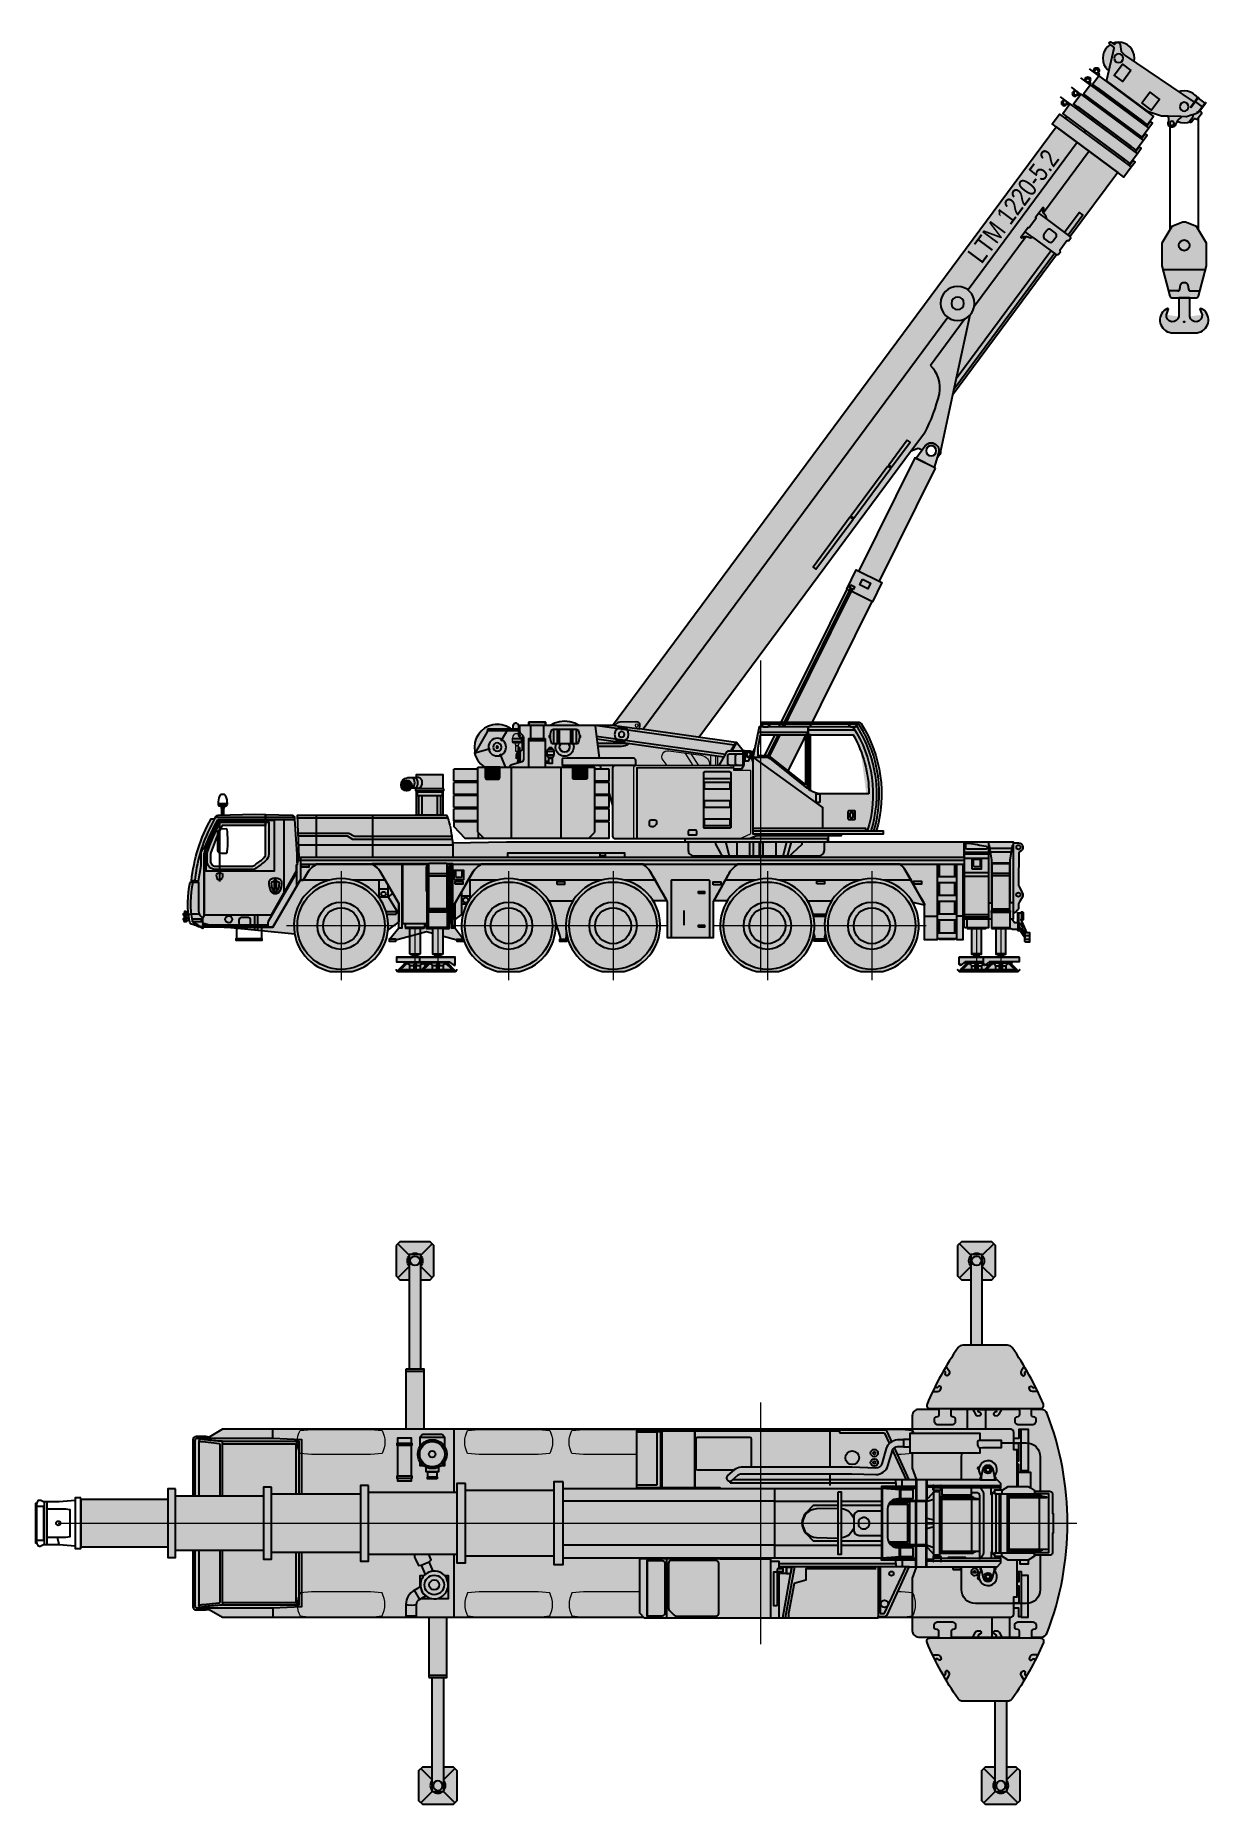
# Model space of a CAD drawing. Header units: millimetres. Extents: x -7245 to 11319, y -4102 to 23877.
import ezdxf
from ezdxf.enums import TextEntityAlignment as Align

# ---------------------------------------------------------------- set-up
doc = ezdxf.new("R2010")
doc.units = ezdxf.units.MM
doc.set_wipeout_variables(frame=1)
doc.layers.add('Техника. Кран LTM 1200-5.2', color=250, linetype='Continuous')
doc.layers.add('Техника. Кран LTM 1220-5.2 Штрих', color=7, linetype='Continuous', lineweight=15, true_color=0xefc52e)
doc.styles.add('arial', font='arial.ttf')

# ---------------------------------------------------------------- blocks, each defined once
blk = doc.blocks.new('BLOCK-20200522.090638')
at = {"color": 0, "linetype": 'ByBlock', "lineweight": -2, "transparency": 16777216}
blk.add_wipeout([(-277, -74), (-300, -50), (-297, -47), (-275, -68), (-250, -51), (-250, -43), (-253, -41), (-172, 44), (-169, 42), (-168, 62), (-173, 62), (-173, 69), (-161, 69), (-161, 74), (161, 74), (161, 69), (173, 69), (173, 62), (168, 62), (169, 42), (172, 44), (253, -41), (250, -43), (250, -51), (275, -68), (297, -47), (300, -50), (277, -74)], dxfattribs=at)
at = {"layer": 'Техника. Кран LTM 1220-5.2 Штрих', "true_color": 0xadadad, "transparency": 16777216}
h = blk.add_hatch(color=253, dxfattribs=at)
h.dxf.hatch_style = 1
h.paths.add_polyline_path([(277, -74), (-277, -74), (-300, -50), (-297, -47), (-275, -68), (-250, -51), (-250, -43), (-253, -41), (-172, 44), (-169, 42), (-168, 62), (-173, 62), (-173, 69), (-161, 69), (-161, 74), (161, 74), (161, 69), (173, 69), (173, 62), (168, 62), (169, 42), (172, 44), (253, -41), (250, -43), (250, -51), (275, -68), (297, -47), (300, -50)])
at = {"color": 0, "linetype": 'ByBlock', "lineweight": -2, "transparency": 16777216}
for p, q in [((-172, 44), (-253, -41)), ((-169, 42), (-250, -43)), ((-233, -47), (-166, 15)), ((-161, 69), (-173, 69)), ((-173, 69), (-173, 62)), ((-173, 62), (173, 62)), ((-169, 42), (-172, 44)), ((-169, 42), (-168, 62)), ((-169, 30), (-169, 42)), ((-169, 30), (-169, 18)), ((-169, 18), (-169, 24)), ((-166, 15), (-127, 51)), ((-161, 69), (-161, 74)), ((-127, 51), (-122, 51)), ((-122, 51), (-122, 51)), ((-83, 21), (-83, -47)), ((-83, 15), (83, 15)), ((-20, -47), (-20, 36)), ((-16, -47), (-16, 38)), ((20, 44), (-12, 44)), ((20, 42), (-12, 42)), ((20, 44), (20, -43)), ((83, -47), (83, 21)), ((122, 51), (127, 51)), ((122, 51), (122, 51)), ((127, 51), (166, 15)), ((161, 74), (161, 69)), ((173, 69), (161, 69)), ((166, 15), (233, -47)), ((168, 62), (169, 42)), ((169, 42), (172, 44)), ((169, 42), (169, 30)), ((250, -43), (169, 42)), ((169, 18), (169, 30)), ((253, -41), (172, 44)), ((173, 62), (173, 69)), ((-297, -47), (-300, -50)), ((-300, -50), (-277, -74)), ((-275, -68), (-297, -47)), ((-275, -68), (-277, -74)), ((-277, -74), (-270, -68)), ((-277, -74), (277, -74)), ((-275, -68), (-243, -47)), ((-270, -68), (-243, -50)), ((-250, -43), (-253, -41)), ((-250, -43), (-250, -51)), ((-243, -50), (-243, -47)), ((-243, -47), (243, -47)), ((243, -50), (-243, -50)), ((20, -41), (-12, -41)), ((20, -43), (-12, -43)), ((243, -47), (275, -68)), ((243, -47), (243, -50)), ((243, -50), (270, -68)), ((253, -41), (250, -43)), ((250, -51), (250, -43)), ((270, -68), (277, -74)), ((297, -47), (275, -68)), ((277, -74), (275, -68)), ((277, -74), (300, -50)), ((300, -50), (297, -47))]:
    blk.add_line(p, q, dxfattribs=at)
blk.add_lwpolyline([(277, -74), (-277, -74), (-300, -50), (-297, -47), (-275, -68), (-250, -51), (-250, -43), (-253, -41), (-172, 44), (-169, 42), (-168, 62), (-173, 62), (-173, 69), (-161, 69), (-161, 74), (161, 74), (161, 69), (173, 69), (173, 62), (168, 62), (169, 42), (172, 44), (253, -41), (250, -43), (250, -51), (275, -68), (297, -47), (300, -50), (277, -74)], dxfattribs=at)
for centre, radius, start, end in [((-166, 19), 3, 181, 270), ((-133, -4), 56.9, 26.9353, 78.8124), ((-12, 36), 8, 90, 180), ((-12, 38), 4, 90, 180), ((133, -4), 56.9, 101.1876, 153.0647), ((166, 19), 3, 270, 359), ((-12, -49), 8, 90, 164.6946), ((-12, -47), 4, 90, 167.4369)]:
    blk.add_arc(centre, radius, start, end, dxfattribs=at)
blk = doc.blocks.new('BLOCK-20200522.090637')
at = {"color": 0, "linetype": 'ByBlock', "lineweight": -2, "transparency": 16777216}
blk.add_wipeout([(-258, -62), (-266, -65), (-274, -63), (-280, -58), (-282, -50), (-282, -50), (-282, 68), (283, 68), (283, -9), (-187, -9)], dxfattribs=at)
at = {"layer": 'Техника. Кран LTM 1220-5.2 Штрих'}
h = blk.add_hatch(color=256, dxfattribs=at)
h.dxf.hatch_style = 1
edge = h.paths.add_edge_path()
edge.add_ellipse((-267, -50), major_axis=(-15.1, 0), ratio=1, start_angle=-0.5212, end_angle=124.6016, ccw=False)
edge.add_line((-282, -50), (-282, 68))
edge.add_line((-282, 68), (283, 68))
edge.add_line((283, 68), (283, -9))
edge.add_line((283, -9), (-187, -9))
edge.add_line((-187, -9), (-258, -62))
edge = h.paths.add_edge_path(flags=16)
edge.add_arc((-267, -50), 5.64, 0, 360)
at = {"color": 0, "linetype": 'ByBlock', "lineweight": -2, "transparency": 16777216}
blk.add_line((283, 65), (-282, 65), dxfattribs=at)
at = {"color": 0, "linetype": 'ByBlock', "lineweight": -2, "transparency": 16777216, "extrusion": (0, 0, -1)}
blk.add_lwpolyline([(258, -62, 0.607548), (282, -50), (282, 68), (-283, 68), (-283, -9), (187, -9), (258, -62)], format="xyb", dxfattribs=at)
at = {"color": 0, "linetype": 'ByBlock', "lineweight": -2, "transparency": 16777216}
blk.add_circle((-267, -50), 5.64, dxfattribs=at)
blk = doc.blocks.new('BLOCK-20200522.090635')
at = {"color": 0, "linetype": 'ByBlock', "lineweight": -2, "transparency": 16777216}
blk.add_wipeout([(-80, -229), (-78, -233), (-52, -240), (-52, -240), (-48, -242), (-44, -245), (-42, -249), (-41, -254), (-41, -279), (41, -279), (41, -254), (41, -254), (42, -249), (44, -245), (48, -242), (52, -240), (52, -240), (78, -233), (80, -229), (80, 492), (-80, 492)], dxfattribs=at)
at = {"layer": 'Техника. Кран LTM 1220-5.2 Штрих', "transparency": 16777216, "extrusion": (0, 0, -1)}
h = blk.add_hatch(color=256, dxfattribs=at)
h.dxf.hatch_style = 1
h.set_gradient(color1=(132, 132, 132), color2=(214, 214, 214), tint=1, name='CYLINDER')
h.paths.add_polyline_path([(0, 492), (-80, 492), (-80, -229), (0, -229)])
h.paths.add_polyline_path([(80, 492), (0, 492), (0, -229), (80, -229)])
h = blk.add_hatch(color=256, dxfattribs=at)
h.dxf.hatch_style = 1
h.set_gradient(color1=(132, 132, 132), color2=(214, 214, 214), tint=1, name='CYLINDER')
h.paths.add_polyline_path([(0, -233), (-78, -233), (-52, -240, -0.339454), (-41, -254), (-41, -279), (0, -279)])
h.paths.add_polyline_path([(41, -254, -0.339454), (52, -240), (78, -233), (0, -233), (0, -279), (41, -279)])
at = {"color": 0, "linetype": 'ByBlock', "lineweight": -2, "transparency": 16777216}
for p, q in [((80, -229), (-80, -229)), ((78, -233), (-78, -233)), ((41, -243), (-41, -243))]:
    blk.add_line(p, q, dxfattribs=at)
at = {"color": 0, "linetype": 'ByBlock', "lineweight": -2, "transparency": 16777216, "extrusion": (0, 0, -1)}
blk.add_lwpolyline([(80, 492), (80, -229), (78, -233), (52, -240, 0.339454), (41, -254), (41, -279), (-41, -279), (-41, -254, 0.339454), (-52, -240), (-78, -233), (-80, -229), (-80, 492)], format="xyb", close=True, dxfattribs=at)
blk = doc.blocks.new('BLOCK-20200522.11312901')
at = {"color": 0, "linetype": 'ByBlock', "lineweight": -2, "transparency": 16777216, "xscale": -1}
blk.add_blockref('BLOCK-20200522.090638', (0, -753), dxfattribs=at)
blk.add_blockref('BLOCK-20200522.090637', (-7, -666), dxfattribs=at)
blk.add_blockref('BLOCK-20200522.090635', (0, -319), dxfattribs=at)
at = {"color": 0, "linetype": 'ByBlock', "lineweight": 9, "transparency": 16777216}
blk.add_line((0, 827), (0, -827), dxfattribs=at)
blk = doc.blocks.new('BLOCK-20200522.113132')
at = {"color": 0, "linetype": 'ByBlock', "lineweight": -2, "transparency": 16777216}
blk.add_wipeout([(-1939, 304), (711, 304), (711, -214), (-1939, -214)], dxfattribs=at)
at = {"layer": 'Техника. Кран LTM 1220-5.2 Штрих', "true_color": 0xadadad, "transparency": 16777216}
h = blk.add_hatch(color=253, dxfattribs=at)
h.dxf.hatch_style = 1
h.paths.add_polyline_path([(-1939, 304), (-1939, -214), (711, -214), (711, 304)])
at = {"color": 0, "linetype": 'ByBlock', "lineweight": -2, "transparency": 16777216}
blk.add_line((711, 165), (-1939, 165), dxfattribs=at)
blk.add_lwpolyline([(-1939, 304), (-1939, -214), (711, -214), (711, 304)], close=True, dxfattribs=at)
blk = doc.blocks.new('BLOCK-20200522.113131')
at = {"color": 0, "linetype": 'ByBlock', "lineweight": -2, "transparency": 16777216}
blk.add_wipeout([(147, -542), (147, -526), (148, -524), (148, -289), (149, -288), (149, -280), (153, -280), (153, -272), (143, -272), (142, -269), (143, -266), (143, -242), (142, -234), (142, 291), (142, 291), (142, 326), (142, 327), (142, 486), (133, 491), (-133, 491), (-142, 486), (-142, 327), (-142, 326), (-142, 291), (-142, 291), (-142, -234), (-143, -242), (-143, -266), (-142, -269), (-143, -272), (-153, -272), (-153, -280), (-149, -280), (-149, -288), (-148, -289), (-148, -524), (-147, -526), (-147, -542)], dxfattribs=at)
at = {"layer": 'Техника. Кран LTM 1220-5.2 Штрих', "transparency": 16777216}
h = blk.add_hatch(color=256, dxfattribs=at)
h.dxf.hatch_style = 1
h.paths.add_polyline_path([(-147, -542), (147, -542), (147, -526), (148, -524), (148, -289), (149, -288), (149, -280), (153, -280), (153, -272), (143, -272), (142, -269), (143, -266), (143, -242), (142, -234), (142, 291), (142, 291), (142, 326), (142, 327), (142, 486), (133, 491), (-133, 491), (-142, 486), (-142, 327), (-142, 326), (-142, 291), (-142, 291), (-142, -234), (-143, -242), (-143, -266), (-142, -269), (-143, -272), (-153, -272), (-153, -280), (-149, -280), (-149, -288), (-148, -289), (-148, -524), (-147, -526)])
at = {"color": 0, "linetype": 'ByBlock', "lineweight": -2, "transparency": 16777216, "extrusion": (0, 0, -1)}
for p, q in [((-142, 486), (142, 486)), ((142, 327), (-142, 327)), ((142, 291), (-142, 291)), ((153, -272), (-153, -272)), ((-143, -242), (143, -242)), ((-143, -266), (143, -266)), ((-142, -234), (142, -234)), ((-153, -280), (153, -280)), ((-149, -288), (149, -288)), ((-147, -526), (147, -526))]:
    blk.add_line(p, q, dxfattribs=at)
at = {"color": 0, "linetype": 'ByBlock', "lineweight": -2, "transparency": 16777216}
blk.add_lwpolyline([(-147, -542), (147, -542), (147, -526), (148, -524), (148, -289), (149, -288), (149, -280), (153, -280), (153, -272), (143, -272), (142, -269), (143, -266), (143, -242), (142, -234), (142, 291), (142, 291), (142, 326), (142, 327), (142, 486), (133, 491), (-133, 491), (-142, 486), (-142, 327), (-142, 326), (-142, 291), (-142, 291), (-142, -234), (-143, -242), (-143, -266), (-142, -269), (-143, -272), (-153, -272), (-153, -280), (-149, -280), (-149, -288), (-148, -289), (-148, -524), (-147, -526), (-147, -542)], dxfattribs=at)
blk = doc.blocks.new('BLOCK-20200522.113134')
at = {"color": 0, "linetype": 'ByBlock', "lineweight": -2, "transparency": 16777216}
blk.add_wipeout([(1392, 332), (1392, -291), (-559, -291), (-559, 175), (-408, 332)], dxfattribs=at)
at = {"layer": 'Техника. Кран LTM 1220-5.2 Штрих', "transparency": 16777216}
h = blk.add_hatch(color=256, dxfattribs=at)
h.dxf.hatch_style = 1
h.paths.add_polyline_path([(-408, 332), (1392, 332), (1392, -291), (-559, -291), (-559, 175)])
at = {"color": 0, "linetype": 'ByBlock', "lineweight": -2, "transparency": 16777216, "extrusion": (0, 0, -1)}
blk.add_lwpolyline([(408, 332), (-1392, 332), (-1392, -291), (559, -291), (559, 175)], close=True, dxfattribs=at)
blk = doc.blocks.new('BLOCK-20200522.113136')
at = {"color": 0, "linetype": 'ByBlock', "lineweight": -2, "transparency": 16777216}
blk.add_wipeout([(1123, -1219), (1123, -1219), (1124, -1233), (1124, -1247), (1126, -1261), (1127, -1275), (1127, -1275), (1127, -1275), (1138, -1299), (1146, -1325), (1152, -1351), (1155, -1378), (1155, -1378), (1155, -1381), (1156, -1385), (1158, -1388), (1160, -1391), (1160, -1391), (1237, -1406), (1316, -1411), (1395, -1406), (1473, -1391), (1473, -1391), (1473, -1391), (1475, -1388), (1477, -1385), (1478, -1381), (1478, -1378), (1478, -1378), (1481, -1351), (1487, -1325), (1496, -1299), (1506, -1275), (1506, -1275), (1508, -1258), (1509, -1241), (1510, -1225), (1511, -1208), (1511, -1208), (1511, 134), (1506, 136), (1506, -603), (1500, -603), (1500, -603), (1500, -603), (1501, -603), (1501, -604), (1501, -604), (1501, -604), (1502, -604), (1502, -604), (1502, -605), (1502, -605), (1502, -696), (1382, -696), (1382, -706), (1382, -706), (1382, -709), (1380, -711), (1378, -712), (1376, -713), (1213, -713), (1213, -699), (1123, -699)], dxfattribs=at)
at = {"layer": 'Техника. Кран LTM 1220-5.2 Штрих', "true_color": 0x848484, "transparency": 16777216}
h = blk.add_hatch(color=252, dxfattribs=at)
h.dxf.hatch_style = 1
edge = h.paths.add_edge_path()
edge.add_line((1123, -699), (1123, -1219))
edge.add_arc((2204, -1172), 1082, 182.5282384, 185.4776142)
edge.add_arc((882, -1398), 274, 4.095084, 26.590914, ccw=False)
edge.add_arc((1179, -1377), 23.6, 182.5318854, 216.6080714)
edge.add_arc((1317, -774), 637, 255.737314, 284.262531)
edge.add_arc((1454, -1377), 23.6, 323.4013745, 357.4679904)
edge.add_arc((1752, -1398), 274, 153.4101372, 175.9057399, ccw=False)
edge.add_arc((543, -1181), 968, 354.4332906, 358.4063528)
edge.add_line((1511, -1208), (1511, 134))
edge.add_line((1511, 134), (1506, 136))
edge.add_line((1506, 136), (1506, -603))
edge.add_line((1506, -603), (1500, -603))
edge.add_arc((1499, -607), 3.88, 46.1205625, 73.9075944, ccw=False)
edge.add_arc((1500, -605), 1.43, 2.2747392, 46.5599014, ccw=False)
edge.add_line((1502, -605), (1502, -696))
edge.add_line((1502, -696), (1382, -696))
edge.add_line((1382, -696), (1382, -706))
edge.add_arc((1376, -707), 6.33, -87.2002667, 4.3357689, ccw=False)
edge.add_line((1376, -713), (1213, -713))
edge.add_line((1213, -713), (1213, -699))
edge.add_line((1213, -699), (1123, -699))
at = {"color": 0, "linetype": 'ByBlock', "lineweight": -2, "transparency": 16777216}
blk.add_wipeout([(1584, 224), (1580, 200), (1568, 180), (1550, 165), (1528, 157), (1528, 157), (1500, 152), (1500, 134), (1500, -605), (1439, -605), (1425, -605), (1420, -606), (1384, -610), (1384, -612), (1379, -612), (1378, -613), (1378, -613), (1374, -614), (1371, -615), (1367, -616), (1364, -616), (1364, -616), (1357, -616), (1351, -616), (1345, -616), (1339, -616), (1339, -616), (11, -616), (-1321, -616), (-1321, -616), (-1326, -616), (-1332, -616), (-1337, -616), (-1342, -616), (-1342, -616), (-1345, -616), (-1348, -616), (-1351, -615), (-1354, -615), (-1354, -615), (-1356, -614), (-1358, -614), (-1359, -613), (-1361, -612), (-1366, -612), (-1366, -610), (-1399, -607), (-1399, -607), (-1401, -607), (-1404, -606), (-1406, -605), (-1408, -603), (-1484, -603), (-1484, 136), (-1482, 136), (-1482, 152), (-1510, 157), (-1510, 157), (-1532, 165), (-1550, 180), (-1562, 200), (-1566, 224), (-1566, 413), (-1639, 413), (-1639, 413), (-1649, 414), (-1657, 418), (-1662, 425), (-1665, 434), (-1665, 434), (-1665, 776), (-1665, 776), (-1662, 785), (-1657, 792), (-1649, 796), (-1639, 797), (-1566, 797), (-1566, 879), (-1566, 879), (-1562, 902), (-1550, 922), (-1532, 938), (-1510, 946), (-1461, 954), (-1461, 1076), (-1461, 1076), (-1461, 1089), (-1459, 1102), (-1454, 1114), (-1448, 1125), (-1448, 1125), (-1447, 1126), (-1446, 1127), (-1444, 1127), (-1443, 1127), (-1240, 1127), (-1240, 1143), (-1239, 1143), (-1239, 1153), (-1240, 1153), (-1240, 1163), (-1244, 1163), (-1244, 1164), (-1246, 1164), (-1246, 1153), (-1246, 1152), (-1246, 1151), (-1251, 1151), (-1251, 1152), (-1251, 1153), (-1251, 1164), (-1251, 1164), (-1258, 1168), (-1261, 1176), (-1258, 1184), (-1251, 1188), (-1251, 1195), (-1258, 1222), (-1272, 1222), (-1272, 1222), (-1278, 1223), (-1284, 1225), (-1289, 1228), (-1293, 1233), (-1296, 1240), (-1296, 1247), (-1296, 1247), (-1296, 1248), (-1296, 1248), (-1296, 1249), (-1295, 1249), (-1292, 1249), (-1165, 1249), (-1162, 1249), (-1162, 1249), (-1162, 1249), (-1161, 1248), (-1161, 1248), (-1161, 1247), (-1161, 1244), (-1161, 1240), (-1161, 1240), (-1164, 1233), (-1169, 1228), (-1176, 1224), (-1183, 1222), (-1198, 1222), (-1207, 1191), (-1207, 1191), (-1207, 1190), (-1208, 1190), (-1208, 1190), (-1209, 1189), (-1209, 1189), (-1212, 1189), (-1212, 1163), (-1216, 1163), (-1216, 1153), (-1217, 1153), (-1217, 1143), (-1216, 1143), (-1216, 1131), (-1215, 1129), (-1189, 1113), (-1189, 1113), (-1185, 1112), (-1182, 1111), (-1178, 1110), (-1174, 1109), (-1170, 1109), (-1170, 1114), (-1170, 1114), (-1170, 1115), (-1169, 1115), (-1169, 1116), (-1168, 1116), (-1166, 1116), (-1165, 1116), (-1165, 1120), (-1115, 1120), (-1115, 1116), (-1111, 1116), (-1111, 1116), (-1111, 1116), (-1110, 1115), (-1110, 1115), (-1110, 1114), (-1110, 1111), (-1106, 1111), (-1106, 1111), (-1104, 1111), (-1103, 1110), (-1102, 1108), (-1101, 1106), (-1101, 1100), (-1101, 1100), (-1102, 1099), (-1103, 1097), (-1104, 1096), (-1106, 1095), (-1106, 1095), (-1110, 1095), (-1110, 1093), (-1110, 1093), (-1110, 1092), (-1110, 1091), (-1111, 1091), (-1111, 1091), (-1115, 1091), (-1115, 1080), (-1120, 1080), (-1120, 1079), (-1120, 1079), (-1120, 1079), (-1120, 1079), (1136, 1079), (1136, 1091), (1132, 1091), (1132, 1091), (1131, 1091), (1131, 1091), (1131, 1092), (1131, 1093), (1131, 1095), (1127, 1095), (1127, 1095), (1125, 1096), (1123, 1097), (1122, 1099), (1122, 1101), (1122, 1101), (1122, 1106), (1122, 1106), (1122, 1108), (1124, 1110), (1125, 1111), (1127, 1111), (1127, 1111), (1131, 1111), (1131, 1114), (1131, 1114), (1131, 1115), (1131, 1115), (1131, 1116), (1132, 1116), (1136, 1116), (1136, 1120), (1186, 1120), (1186, 1116), (1187, 1116), (1189, 1116), (1189, 1116), (1190, 1116), (1190, 1115), (1190, 1115), (1190, 1114), (1190, 1109), (1195, 1109), (1195, 1109), (1198, 1110), (1202, 1110), (1206, 1112), (1210, 1113), (1236, 1129), (1237, 1131), (1237, 1143), (1238, 1143), (1238, 1153), (1237, 1153), (1237, 1163), (1233, 1163), (1233, 1164), (1232, 1164), (1232, 1153), (1231, 1152), (1231, 1151), (1227, 1151), (1227, 1152), (1227, 1153), (1226, 1164), (1226, 1164), (1219, 1168), (1217, 1176), (1219, 1184), (1226, 1188), (1227, 1195), (1219, 1222), (1205, 1222), (1205, 1222), (1196, 1224), (1188, 1229), (1183, 1238), (1182, 1247), (1182, 1247), (1182, 1247), (1182, 1248), (1182, 1249), (1183, 1249), (1184, 1249), (1185, 1249), (1185, 1255), (1313, 1255), (1313, 1249), (1316, 1249), (1316, 1249), (1316, 1249), (1316, 1248), (1317, 1248), (1317, 1247), (1317, 1247), (1316, 1238), (1311, 1230), (1304, 1224), (1295, 1222), (1295, 1222), (1279, 1222), (1271, 1191), (1271, 1191), (1270, 1190), (1270, 1190), (1269, 1190), (1269, 1189), (1265, 1189), (1265, 1163), (1261, 1163), (1261, 1153), (1260, 1153), (1260, 1143), (1261, 1143), (1261, 1127), (1461, 1127), (1461, 1127), (1463, 1127), (1464, 1127), (1465, 1126), (1466, 1125), (1466, 1125), (1472, 1116), (1476, 1105), (1478, 1095), (1479, 1084), (1479, 1010), (1539, 1006), (1539, 1006), (1545, 1006), (1551, 1003), (1554, 998), (1556, 992), (1557, 965), (1557, 965), (1557, 963), (1556, 961), (1554, 960), (1553, 959), (1548, 958), (1548, 958), (1547, 958), (1547, 959), (1546, 959), (1546, 960), (1546, 965), (1506, 959), (1479, 957), (1479, 954), (1528, 946), (1528, 946), (1550, 938), (1568, 922), (1580, 902), (1584, 879), (1584, 858), (1632, 858), (1632, 858), (1645, 855), (1655, 848), (1662, 838), (1665, 825), (1665, 825), (1665, 722), (1665, 722), (1662, 709), (1655, 699), (1645, 691), (1632, 689), (1584, 689), (1584, 649), (1641, 649), (1641, 649), (1650, 647), (1658, 642), (1663, 634), (1664, 625), (1664, 288), (1664, 288), (1663, 279), (1658, 272), (1650, 267), (1641, 265), (1584, 265)], dxfattribs=at)
blk.add_wipeout([(-1102, -1219), (-1102, -1219), (-1102, -1233), (-1103, -1247), (-1104, -1261), (-1106, -1275), (-1106, -1275), (-1106, -1275), (-1116, -1299), (-1125, -1325), (-1131, -1351), (-1134, -1378), (-1134, -1378), (-1134, -1378), (-1134, -1381), (-1135, -1385), (-1137, -1388), (-1139, -1391), (-1139, -1391), (-1216, -1406), (-1295, -1411), (-1374, -1406), (-1452, -1391), (-1452, -1391), (-1452, -1391), (-1454, -1388), (-1456, -1385), (-1457, -1381), (-1457, -1378), (-1457, -1378), (-1460, -1351), (-1466, -1325), (-1474, -1299), (-1485, -1275), (-1485, -1275), (-1487, -1258), (-1488, -1241), (-1489, -1225), (-1489, -1208), (-1489, -1208), (-1489, 134), (-1484, 136), (-1484, -603), (-1479, -603), (-1479, -603), (-1479, -603), (-1479, -603), (-1480, -604), (-1480, -604), (-1480, -604), (-1480, -604), (-1481, -604), (-1481, -605), (-1481, -605), (-1481, -605), (-1481, -696), (-1361, -696), (-1361, -706), (-1361, -706), (-1361, -709), (-1359, -711), (-1357, -712), (-1355, -713), (-1192, -713), (-1192, -699), (-1102, -699)], dxfattribs=at)
blk.add_wipeout([(-1478, -603), (-1479, -603), (-1479, -603), (-1480, -604), (-1480, -604), (-1481, -605), (-1481, -696), (-1361, -696), (-1361, -706), (-1361, -706), (-1361, -708), (-1360, -709), (-1360, -710), (-1359, -711), (-1359, -711), (-1358, -712), (-1357, -712), (-1356, -713), (-1355, -713), (-1192, -713), (-1192, -699), (-1102, -699), (-1102, -861), (-951, -877), (-947, -842), (-955, -791), (-960, -791), (-959, -788), (-959, -788), (-955, -787), (-952, -785), (-951, -781), (-952, -777), (-952, -777), (-955, -775), (-955, -775), (-955, -774), (-955, -773), (-954, -772), (-953, -772), (-952, -772), (-951, -767), (-951, -767), (-951, -767), (-951, -766), (-951, -766), (-952, -766), (-952, -766), (-948, -766), (-948, -766), (-947, -766), (-946, -766), (-945, -767), (-944, -768), (-918, -768), (-918, -774), (-916, -774), (-916, -778), (-886, -778), (-886, -774), (-861, -774), (-836, -778), (-823, -778), (-810, -779), (-810, -792), (-804, -792), (-805, -797), (-805, -802), (-406, -820), (-406, -820), (-405, -820), (-405, -819), (-404, -819), (-404, -818), (-402, -804), (-402, -804), (-401, -801), (-399, -798), (-396, -797), (-393, -796), (-378, -797), (-378, -797), (-376, -798), (-374, -798), (-372, -800), (-371, -801), (-369, -802), (-369, -802), (-369, -803), (-368, -805), (-366, -806), (-365, -807), (-365, -807), (-359, -807), (-354, -812), (-328, -813), (-323, -809), (-317, -809), (-317, -809), (-315, -809), (-313, -808), (-312, -806), (-311, -804), (-309, -804), (-306, -790), (-306, -790), (-306, -786), (-305, -781), (-306, -777), (-307, -772), (-307, -768), (-308, -768), (-308, -768), (-309, -768), (-309, -768), (-310, -767), (-310, -767), (-310, -767), (-307, -754), (-307, -754), (-297, -759), (-288, -765), (-279, -771), (-270, -778), (-254, -793), (-254, -793), (-177, -844), (-86, -861), (4, -842), (80, -789), (80, -789), (90, -779), (269, -779), (269, -779), (271, -779), (273, -778), (274, -776), (274, -774), (274, -774), (274, -751), (318, -747), (331, -767), (331, -767), (331, -767), (330, -768), (330, -768), (329, -768), (328, -768), (328, -772), (328, -772), (327, -777), (327, -781), (327, -786), (327, -790), (331, -804), (333, -804), (333, -804), (333, -806), (334, -808), (336, -809), (338, -809), (338, -809), (344, -809), (349, -813), (375, -812), (380, -807), (386, -807), (386, -807), (388, -806), (389, -805), (390, -803), (390, -802), (392, -801), (392, -801), (394, -800), (395, -798), (397, -798), (399, -797), (399, -797), (414, -796), (414, -796), (417, -797), (420, -798), (422, -801), (423, -804), (425, -818), (425, -818), (425, -819), (426, -819), (427, -820), (428, -820), (826, -802), (825, -792), (832, -792), (831, -779), (857, -778), (882, -774), (907, -774), (907, -778), (937, -778), (937, -774), (939, -774), (939, -768), (965, -768), (965, -768), (966, -767), (967, -766), (968, -766), (970, -766), (970, -766), (973, -766), (973, -766), (973, -766), (972, -766), (972, -767), (972, -767), (973, -772), (974, -772), (974, -772), (976, -772), (976, -773), (976, -774), (976, -775), (973, -777), (973, -777), (972, -781), (973, -785), (976, -787), (980, -788), (980, -788), (981, -791), (976, -791), (969, -842), (972, -877), (1123, -861), (1123, -699), (1213, -699), (1213, -713), (1376, -713), (1376, -713), (1378, -712), (1380, -711), (1382, -709), (1382, -706), (1382, -696), (1502, -696), (1502, -605), (1500, -603), (1500, -605), (1425, -605), (1420, -606), (1384, -610), (1384, -612), (1379, -612), (1364, -616), (-1342, -616), (-1354, -615), (-1361, -612), (-1366, -612), (-1366, -610), (-1399, -607), (-1403, -606), (-1407, -604), (-1408, -603)], dxfattribs=at)
at = {"layer": 'Техника. Кран LTM 1220-5.2 Штрих', "transparency": 16777216}
h = blk.add_hatch(color=256, dxfattribs=at)
h.dxf.hatch_style = 1
edge = h.paths.add_edge_path()
edge.add_arc((1516, 224), 68, -80.0000004, 0.0000001, ccw=False)
edge.add_line((1528, 157), (1500, 152))
edge.add_line((1500, 152), (1500, 134))
edge.add_line((1500, 134), (1500, -605))
edge.add_line((1500, -605), (1439, -605))
edge.add_line((1439, -605), (1425, -605))
edge.add_line((1425, -605), (1420, -606))
edge.add_line((1420, -606), (1384, -610))
edge.add_line((1384, -610), (1384, -612))
edge.add_line((1384, -612), (1379, -612))
edge.add_line((1379, -612), (1378, -613))
edge.add_arc((1363, -570), 45.7, 270.9658636, 289.2306075, ccw=False)
edge.add_arc((1353, -448), 168, 265.3312126, 273.6443592, ccw=False)
edge.add_line((1339, -616), (11, -616))
edge.add_line((11, -616), (-1321, -616))
edge.add_arc((-1335, -450), 166, 267.3297276, 274.7442227, ccw=False)
edge.add_arc((-1339, -526), 89.6, 260.1639186, 268.0155348, ccw=False)
edge.add_arc((-1353, -601), 13.2, 234.6404015, 264.2370388, ccw=False)
edge.add_line((-1361, -612), (-1366, -612))
edge.add_line((-1366, -612), (-1366, -610))
edge.add_line((-1366, -610), (-1399, -607))
edge.add_arc((-1400, -598), 9.03, 214.6286815, 280.034633, ccw=False)
edge.add_line((-1408, -603), (-1484, -603))
edge.add_line((-1484, -603), (-1484, 136))
edge.add_line((-1484, 136), (-1482, 136))
edge.add_line((-1482, 136), (-1482, 152))
edge.add_line((-1482, 152), (-1510, 157))
edge.add_arc((-1498, 224), 68, 180, 260, ccw=False)
edge.add_line((-1566, 224), (-1566, 413))
edge.add_line((-1566, 413), (-1639, 413))
edge.add_arc((-1643, 435), 22, 183.0909834, 278.7564367, ccw=False)
edge.add_line((-1665, 434), (-1665, 776))
edge.add_arc((-1643, 775), 22, 81.2712794, 176.8794354, ccw=False)
edge.add_line((-1639, 797), (-1566, 797))
edge.add_line((-1566, 797), (-1566, 879))
edge.add_arc((-1498, 879), 68, 99.9999996, 180.0000001, ccw=False)
edge.add_line((-1510, 946), (-1461, 954))
edge.add_line((-1461, 954), (-1461, 1076))
edge.add_arc((-1388, 1083), 72.9, 144.7096363, 185.0374915, ccw=False)
edge.add_arc((-1443, 1121), 6, 89.9938435, 144.3561745, ccw=False)
edge.add_line((-1443, 1127), (-1240, 1127))
edge.add_line((-1240, 1127), (-1240, 1143))
edge.add_line((-1240, 1143), (-1239, 1143))
edge.add_line((-1239, 1143), (-1239, 1153))
edge.add_line((-1239, 1153), (-1240, 1153))
edge.add_line((-1240, 1153), (-1240, 1163))
edge.add_line((-1240, 1163), (-1244, 1163))
edge.add_line((-1244, 1163), (-1244, 1164))
edge.add_line((-1244, 1164), (-1246, 1164))
edge.add_line((-1246, 1164), (-1246, 1153))
edge.add_line((-1246, 1153), (-1246, 1152))
edge.add_line((-1246, 1152), (-1246, 1151))
edge.add_line((-1246, 1151), (-1251, 1151))
edge.add_line((-1251, 1151), (-1251, 1152))
edge.add_line((-1251, 1152), (-1251, 1153))
edge.add_line((-1251, 1153), (-1251, 1164))
edge.add_arc((-1249, 1176), 12.2, 101.8633104, 258.1367424, ccw=False)
edge.add_line((-1251, 1188), (-1251, 1195))
edge.add_line((-1251, 1195), (-1258, 1222))
edge.add_line((-1258, 1222), (-1272, 1222))
edge.add_arc((-1274, 1245), 22.1, 211.837232, 273.7240209, ccw=False)
edge.add_line((-1293, 1233), (-1296, 1240))
edge.add_line((-1296, 1240), (-1296, 1247))
edge.add_arc((-1294, 1247), 2, 119.9974032, 180.0026673, ccw=False)
edge.add_line((-1295, 1249), (-1292, 1249))
edge.add_line((-1292, 1249), (-1165, 1249))
edge.add_line((-1165, 1249), (-1162, 1249))
edge.add_arc((-1163, 1247), 2, -0.0026673, 60.0025968, ccw=False)
edge.add_line((-1161, 1247), (-1161, 1244))
edge.add_line((-1161, 1244), (-1161, 1240))
edge.add_arc((-1183, 1244), 22, 269.9999719, 349.4119901, ccw=False)
edge.add_line((-1183, 1222), (-1198, 1222))
edge.add_line((-1198, 1222), (-1207, 1191))
edge.add_arc((-1209, 1191), 2, 270.0090907, 344.7389801, ccw=False)
edge.add_line((-1209, 1189), (-1212, 1189))
edge.add_line((-1212, 1189), (-1212, 1163))
edge.add_line((-1212, 1163), (-1216, 1163))
edge.add_line((-1216, 1163), (-1216, 1153))
edge.add_line((-1216, 1153), (-1217, 1153))
edge.add_line((-1217, 1153), (-1217, 1143))
edge.add_line((-1217, 1143), (-1216, 1143))
edge.add_line((-1216, 1143), (-1216, 1131))
edge.add_line((-1216, 1131), (-1215, 1129))
edge.add_line((-1215, 1129), (-1189, 1113))
edge.add_arc((-1173, 1142), 32.7, 241.2441627, 268.7555481)
edge.add_line((-1174, 1109), (-1170, 1109))
edge.add_line((-1170, 1109), (-1170, 1114))
edge.add_arc((-1168, 1114), 1.51, 90.5293795, 180.3773146, ccw=False)
edge.add_line((-1168, 1116), (-1166, 1116))
edge.add_line((-1166, 1116), (-1165, 1116))
edge.add_line((-1165, 1116), (-1165, 1120))
edge.add_line((-1165, 1120), (-1115, 1120))
edge.add_line((-1115, 1120), (-1115, 1116))
edge.add_line((-1115, 1116), (-1111, 1116))
edge.add_arc((-1111, 1114), 1.57, 2.3816575, 87.6184189, ccw=False)
edge.add_line((-1110, 1114), (-1110, 1111))
edge.add_line((-1110, 1111), (-1106, 1111))
edge.add_arc((-1106, 1106), 5.09, -1.5683769, 89.0101074, ccw=False)
edge.add_line((-1101, 1106), (-1101, 1100))
edge.add_arc((-1106, 1101), 5.09, 270.9779465, 359.0221223, ccw=False)
edge.add_line((-1106, 1095), (-1110, 1095))
edge.add_line((-1110, 1095), (-1110, 1093))
edge.add_arc((-1111, 1092), 1.54, -89.3126624, 8.9364913, ccw=False)
edge.add_line((-1111, 1091), (-1115, 1091))
edge.add_line((-1115, 1091), (-1115, 1080))
edge.add_line((-1115, 1080), (-1120, 1080))
edge.add_line((-1120, 1080), (-1120, 1079))
edge.add_line((-1120, 1079), (-1120, 1079))
edge.add_line((-1120, 1079), (-1120, 1079))
edge.add_line((-1120, 1079), (-1120, 1079))
edge.add_line((-1120, 1079), (1136, 1079))
edge.add_line((1136, 1079), (1136, 1091))
edge.add_line((1136, 1091), (1132, 1091))
edge.add_arc((1132, 1093), 1.58, 172.990956, 267.3853163, ccw=False)
edge.add_line((1131, 1093), (1131, 1095))
edge.add_line((1131, 1095), (1127, 1095))
edge.add_arc((1127, 1100), 5.01, 177.4824425, 269.959288, ccw=False)
edge.add_line((1122, 1101), (1122, 1106))
edge.add_arc((1127, 1106), 5.09, 90.9533781, 179.0466907, ccw=False)
edge.add_line((1127, 1111), (1131, 1111))
edge.add_line((1131, 1111), (1131, 1114))
edge.add_arc((1132, 1114), 1.54, 90.6873376, 188.9364913, ccw=False)
edge.add_line((1132, 1116), (1136, 1116))
edge.add_line((1136, 1116), (1136, 1120))
edge.add_line((1136, 1120), (1186, 1120))
edge.add_line((1186, 1120), (1186, 1116))
edge.add_line((1186, 1116), (1187, 1116))
edge.add_line((1187, 1116), (1189, 1116))
edge.add_arc((1189, 1114), 1.51, -0.3898583, 81.8888648, ccw=False)
edge.add_line((1190, 1114), (1190, 1109))
edge.add_line((1190, 1109), (1195, 1109))
edge.add_arc((1195, 1139), 30, 269.9996268, 299.9999145)
edge.add_line((1210, 1113), (1236, 1129))
edge.add_line((1236, 1129), (1237, 1131))
edge.add_line((1237, 1131), (1237, 1143))
edge.add_line((1237, 1143), (1238, 1143))
edge.add_line((1238, 1143), (1238, 1153))
edge.add_line((1238, 1153), (1237, 1153))
edge.add_line((1237, 1153), (1237, 1163))
edge.add_line((1237, 1163), (1233, 1163))
edge.add_line((1233, 1163), (1233, 1164))
edge.add_line((1233, 1164), (1232, 1164))
edge.add_line((1232, 1164), (1232, 1153))
edge.add_line((1232, 1153), (1231, 1152))
edge.add_line((1231, 1152), (1231, 1151))
edge.add_line((1231, 1151), (1227, 1151))
edge.add_line((1227, 1151), (1227, 1152))
edge.add_line((1227, 1152), (1227, 1153))
edge.add_line((1227, 1153), (1226, 1164))
edge.add_arc((1229, 1176), 12.2, 101.8630649, 258.1369926, ccw=False)
edge.add_line((1226, 1188), (1227, 1195))
edge.add_line((1227, 1195), (1219, 1222))
edge.add_line((1219, 1222), (1205, 1222))
edge.add_arc((1204, 1245), 22.4, 173.2431627, 273.3362247, ccw=False)
edge.add_arc((1184, 1247), 2, 89.9997053, 180.000352, ccw=False)
edge.add_line((1184, 1249), (1185, 1249))
edge.add_line((1185, 1249), (1185, 1255))
edge.add_line((1185, 1255), (1313, 1255))
edge.add_line((1313, 1255), (1313, 1249))
edge.add_line((1313, 1249), (1316, 1249))
edge.add_arc((1315, 1247), 2, -0.0027806, 60.0027102, ccw=False)
edge.add_arc((1294, 1245), 22.4, -89.4957163, 6.8002253, ccw=False)
edge.add_line((1295, 1222), (1279, 1222))
edge.add_line((1279, 1222), (1271, 1191))
edge.add_arc((1269, 1191), 2, 269.9984079, 344.7485536, ccw=False)
edge.add_line((1269, 1189), (1265, 1189))
edge.add_line((1265, 1189), (1265, 1163))
edge.add_line((1265, 1163), (1261, 1163))
edge.add_line((1261, 1163), (1261, 1153))
edge.add_line((1261, 1153), (1260, 1153))
edge.add_line((1260, 1153), (1260, 1143))
edge.add_line((1260, 1143), (1261, 1143))
edge.add_line((1261, 1143), (1261, 1127))
edge.add_line((1261, 1127), (1461, 1127))
edge.add_arc((1461, 1121), 6, 35.650023, 89.9999925, ccw=False)
edge.add_arc((1409, 1084), 70, -0.000003, 35.650005, ccw=False)
edge.add_line((1479, 1084), (1479, 1010))
edge.add_line((1479, 1010), (1539, 1006))
edge.add_arc((1540, 990), 15.8, 5.2734104, 95.0763402, ccw=False)
edge.add_line((1556, 992), (1557, 965))
edge.add_arc((1551, 965), 6.25, -73.9702283, 0.1928822, ccw=False)
edge.add_line((1553, 959), (1548, 958))
edge.add_arc((1548, 960), 2.09, 184.7097012, 278.1389772, ccw=False)
edge.add_line((1546, 960), (1546, 965))
edge.add_line((1546, 965), (1506, 959))
edge.add_line((1506, 959), (1479, 957))
edge.add_line((1479, 957), (1479, 954))
edge.add_line((1479, 954), (1528, 946))
edge.add_arc((1516, 879), 68, -0.0000001, 80.0000004, ccw=False)
edge.add_line((1584, 879), (1584, 858))
edge.add_line((1584, 858), (1632, 858))
edge.add_arc((1632, 825), 32.6, 0.0057922, 90.0198039, ccw=False)
edge.add_line((1665, 825), (1665, 722))
edge.add_arc((1632, 722), 32.6, -89.980196, 0.0057922, ccw=False)
edge.add_line((1632, 689), (1584, 689))
edge.add_line((1584, 689), (1584, 649))
edge.add_line((1584, 649), (1641, 649))
edge.add_arc((1641, 625), 23.1, 0.0057922, 90.0198051, ccw=False)
edge.add_line((1664, 625), (1664, 288))
edge.add_arc((1641, 288), 23.1, -89.9799052, 0.0057922, ccw=False)
edge.add_line((1641, 265), (1584, 265))
edge.add_line((1584, 265), (1584, 224))
edge = h.paths.add_edge_path(flags=16)
edge.add_line((1479, 926), (1479, 882))
edge.add_line((1479, 882), (1479, 881))
edge.add_line((1479, 881), (1480, 880))
edge.add_arc((1424, 838), 70, 16.4826898, 36.728571, ccw=False)
edge.add_line((1491, 858), (1498, 858))
edge.add_line((1498, 858), (1556, 858))
edge.add_line((1556, 858), (1556, 879))
edge.add_arc((1516, 879), 40, 359.9999998, 440.0000005)
edge.add_line((1523, 918), (1479, 926))
h.paths.add_polyline_path([(1556, 689), (1556, 649), (1503, 648), (1494, 647), (1494, 689), (1498, 689)], flags=16)
edge = h.paths.add_edge_path(flags=16)
edge.add_line((1500, 265), (1500, 180))
edge.add_line((1500, 180), (1523, 184))
edge.add_arc((1516, 224), 40, 279.9999995, 360.0000002)
edge.add_line((1556, 224), (1556, 265))
edge.add_line((1556, 265), (1500, 265))
edge = h.paths.add_edge_path(flags=16)
edge.add_line((-1538, 413), (-1538, 224))
edge.add_arc((-1498, 224), 40, 179.9999998, 260.0000005)
edge.add_line((-1505, 184), (-1481, 180))
edge.add_line((-1481, 180), (-1481, 406))
edge.add_arc((-1481, 410), 4, 180, 270, ccw=False)
edge.add_line((-1485, 410), (-1485, 414))
edge.add_arc((-1490, 440), 26.6, 272.7640266, 281.8542023, ccw=False)
edge.add_line((-1489, 413), (-1538, 413))
edge = h.paths.add_edge_path(flags=16)
edge.add_line((-1460, 926), (-1460, 833))
edge.add_arc((-1398, 787), 76.3, 143.3902777, 177.9614033)
edge.add_arc((-1489, 777), 19.4, 40.4065126, 88.1904719)
edge.add_line((-1489, 797), (-1538, 797))
edge.add_line((-1538, 797), (-1538, 879))
edge.add_arc((-1498, 879), 40, 99.9999995, 180.0000002, ccw=False)
edge.add_line((-1505, 918), (-1460, 926))
edge = h.paths.add_edge_path(flags=16)
edge.add_line((-1242, 961), (-1272, 87))
edge.add_arc((-1212, 85), 60, 177.9988583, 270.00741)
edge.add_line((-1212, 25), (1229, 25))
edge.add_arc((1222, 95), 70.6, 275.8549077, 343.5337344)
edge.add_line((1290, 75), (1260, 961))
edge.add_arc((1203, 955), 56.8, 5.9113267, 93.4577336)
edge.add_arc((9, -449727), 450740, 89.8486036, 90.1513964)
edge.add_arc((-1186, 955), 57, 86.6557785, 173.9751613)
edge = h.paths.add_edge_path(flags=16)
edge.add_arc((-1248, -498), 70.9, 0, 360)
edge = h.paths.add_edge_path(flags=16)
edge.add_arc((-1069, -496), 71.9, 0, 360)
edge = h.paths.add_edge_path(flags=16)
edge.add_arc((-888, -496), 71.9, 0, 360)
at = {"layer": 'Техника. Кран LTM 1220-5.2 Штрих', "true_color": 0x848484, "transparency": 16777216}
h = blk.add_hatch(color=252, dxfattribs=at)
h.dxf.hatch_style = 1
edge = h.paths.add_edge_path()
edge.add_line((-1102, -699), (-1102, -1219))
edge.add_arc((-2182, -1172), 1082, 354.5223858, 357.4717616, ccw=False)
edge.add_arc((-860, -1398), 274, 153.409086, 175.904916)
edge.add_arc((-1158, -1377), 23.6, 323.3919286, 357.4681146, ccw=False)
edge.add_arc((-1295, -774), 637, 255.737469, 284.262686, ccw=False)
edge.add_arc((-1433, -1377), 23.6, 182.5320096, 216.5986255, ccw=False)
edge.add_arc((-1730, -1398), 274, 4.0942601, 26.5898628)
edge.add_arc((-521, -1181), 968, 181.5936472, 185.5667094, ccw=False)
edge.add_line((-1489, -1208), (-1489, 134))
edge.add_line((-1489, 134), (-1484, 136))
edge.add_line((-1484, 136), (-1484, -603))
edge.add_line((-1484, -603), (-1479, -603))
edge.add_arc((-1478, -607), 3.88, 106.0924056, 133.8794375)
edge.add_arc((-1479, -605), 1.43, 133.4400986, 177.7252608)
edge.add_line((-1481, -605), (-1481, -696))
edge.add_line((-1481, -696), (-1361, -696))
edge.add_line((-1361, -696), (-1361, -706))
edge.add_arc((-1355, -707), 6.33, 175.6642311, 267.2002667)
edge.add_line((-1355, -713), (-1192, -713))
edge.add_line((-1192, -713), (-1192, -699))
edge.add_line((-1192, -699), (-1102, -699))
at = {"layer": 'Техника. Кран LTM 1220-5.2 Штрих', "transparency": 16777216}
h = blk.add_hatch(color=256, dxfattribs=at)
h.dxf.hatch_style = 1
h.set_gradient(color1=(173, 173, 173), tint=1, name='INVCURVED')
edge = h.paths.add_edge_path()
edge.add_line((-1242, 961), (-1272, 87))
edge.add_arc((-1212, 85), 60, 177.9988583, 270.00741)
edge.add_line((-1212, 25), (1229, 25))
edge.add_arc((1222, 95), 70.6, 275.8549077, 343.5337344)
edge.add_line((1290, 75), (1260, 961))
edge.add_arc((1203, 955), 56.8, 5.9113267, 93.4577336)
edge.add_arc((9, -449727), 450740, 89.8486036, 90.1513964)
edge.add_arc((-1186, 955), 57, 86.6557785, 173.9751613)
h = blk.add_hatch(color=256, dxfattribs=at)
h.dxf.hatch_style = 1
h.set_gradient(color1=(255, 127, 0), tint=1, name='CYLINDER')
edge = h.paths.add_edge_path()
edge.add_line((-1227, 1388), (-1210, 1388))
edge.add_arc((-1210, 1363), 25.3, 49.9053109, 89.6658838, ccw=False)
edge.add_line((-1193, 1382), (-1181, 1368))
edge.add_arc((-1329, 1290), 167, 13.1005073, 27.5396315, ccw=False)
edge.add_line((-1167, 1328), (-1160, 1292))
edge.add_line((-1160, 1292), (-1158, 1255))
edge.add_line((-1158, 1255), (-1161, 1255))
edge.add_line((-1161, 1255), (-1161, 1249))
edge.add_line((-1161, 1249), (-1227, 1249))
edge.add_line((-1227, 1249), (-1292, 1249))
edge.add_line((-1292, 1249), (-1292, 1255))
edge.add_line((-1292, 1255), (-1296, 1255))
edge.add_line((-1296, 1255), (-1294, 1292))
edge.add_line((-1294, 1292), (-1287, 1328))
edge.add_arc((-1125, 1290), 167, 152.4603685, 166.8994927, ccw=False)
edge.add_line((-1273, 1368), (-1261, 1382))
edge.add_arc((-1244, 1363), 25.3, 90.3341162, 130.0946891, ccw=False)
edge.add_line((-1244, 1388), (-1227, 1388))
h = blk.add_hatch(color=256, dxfattribs=at)
h.dxf.hatch_style = 1
h.set_gradient(color1=(255, 127, 0), tint=1, name='CYLINDER')
edge = h.paths.add_edge_path()
edge.add_line((1249, 1388), (1266, 1388))
edge.add_arc((1266, 1363), 25.3, 49.9053109, 89.6658838, ccw=False)
edge.add_line((1283, 1382), (1295, 1368))
edge.add_arc((1147, 1290), 167, 13.1005073, 27.5396315, ccw=False)
edge.add_line((1309, 1328), (1316, 1292))
edge.add_line((1316, 1292), (1318, 1255))
edge.add_line((1318, 1255), (1315, 1255))
edge.add_line((1315, 1255), (1315, 1249))
edge.add_line((1315, 1249), (1249, 1249))
edge.add_line((1249, 1249), (1184, 1249))
edge.add_line((1184, 1249), (1184, 1255))
edge.add_line((1184, 1255), (1180, 1255))
edge.add_line((1180, 1255), (1182, 1292))
edge.add_line((1182, 1292), (1189, 1328))
edge.add_arc((1351, 1290), 167, 152.4603685, 166.8994927, ccw=False)
edge.add_line((1203, 1368), (1216, 1382))
edge.add_arc((1232, 1363), 25.3, 90.3341162, 130.0946891, ccw=False)
edge.add_line((1232, 1388), (1249, 1388))
at = {"layer": 'Техника. Кран LTM 1220-5.2 Штрих', "true_color": 0xadadad, "transparency": 16777216}
h = blk.add_hatch(color=253, dxfattribs=at)
h.dxf.hatch_style = 1
edge = h.paths.add_edge_path()
edge.add_arc((-1477, -607), 4.48, 103.6905576, 131.9836876)
edge.add_line((-1480, -604), (-1481, -605))
edge.add_line((-1481, -605), (-1481, -696))
edge.add_line((-1481, -696), (-1361, -696))
edge.add_line((-1361, -696), (-1361, -706))
edge.add_arc((-1353, -706), 8.16, 181.9766977, 222.7245873)
edge.add_arc((-1353, -703), 9.95, 236.1238889, 260.1134317)
edge.add_line((-1355, -713), (-1192, -713))
edge.add_line((-1192, -713), (-1192, -699))
edge.add_line((-1192, -699), (-1102, -699))
edge.add_line((-1102, -699), (-1102, -861))
edge.add_line((-1102, -861), (-951, -877))
edge.add_line((-951, -877), (-947, -842))
edge.add_line((-947, -842), (-955, -791))
edge.add_line((-955, -791), (-960, -791))
edge.add_line((-960, -791), (-959, -788))
edge.add_arc((-958, -781), 7.14, 266.3446494, 391.1192857)
edge.add_line((-952, -777), (-955, -775))
edge.add_arc((-953, -774), 2, 89.9999986, 225.0000227, ccw=False)
edge.add_line((-953, -772), (-952, -772))
edge.add_line((-952, -772), (-951, -767))
edge.add_arc((-952, -767), 1.5, 347.1250684, 450.0000063)
edge.add_line((-952, -766), (-948, -766))
edge.add_arc((-949, -773), 7.34, 46.3103334, 84.5214207, ccw=False)
edge.add_line((-944, -768), (-918, -768))
edge.add_line((-918, -768), (-918, -774))
edge.add_line((-918, -774), (-916, -774))
edge.add_line((-916, -774), (-916, -778))
edge.add_line((-916, -778), (-886, -778))
edge.add_line((-886, -778), (-886, -774))
edge.add_line((-886, -774), (-861, -774))
edge.add_line((-861, -774), (-836, -778))
edge.add_line((-836, -778), (-823, -778))
edge.add_line((-823, -778), (-810, -779))
edge.add_line((-810, -779), (-810, -792))
edge.add_line((-810, -792), (-804, -792))
edge.add_line((-804, -792), (-805, -797))
edge.add_line((-805, -797), (-805, -802))
edge.add_line((-805, -802), (-406, -820))
edge.add_arc((-406, -817), 2.5, 267.3918377, 350.3918301)
edge.add_line((-404, -818), (-402, -804))
edge.add_arc((-393, -805), 9, 87.3918438, 170.3918305, ccw=False)
edge.add_line((-393, -796), (-378, -797))
edge.add_arc((-378, -805), 7.8, 26.560437, 87.3858049, ccw=False)
edge.add_line((-371, -801), (-369, -802))
edge.add_arc((-364, -802), 5, 177.3918492, 267.3918491)
edge.add_line((-365, -807), (-359, -807))
edge.add_line((-359, -807), (-354, -812))
edge.add_line((-354, -812), (-328, -813))
edge.add_line((-328, -813), (-323, -809))
edge.add_line((-323, -809), (-317, -809))
edge.add_arc((-316, -804), 5, 267.3918227, 357.3918469)
edge.add_line((-311, -804), (-309, -804))
edge.add_line((-309, -804), (-306, -790))
edge.add_arc((-339, -783), 34, 347.3998634, 378.0591517)
edge.add_line((-307, -772), (-307, -768))
edge.add_line((-307, -768), (-308, -768))
edge.add_arc((-308, -767), 1.5, 177.391841, 267.3667779, ccw=False)
edge.add_line((-310, -767), (-307, -754))
edge.add_arc((-375, -903), 164, 50.1937396, 65.6548476, ccw=False)
edge.add_line((-270, -778), (-254, -793))
edge.add_arc((-89, -629), 232, 224.8732127, 316.516738)
edge.add_line((80, -789), (90, -779))
edge.add_line((90, -779), (269, -779))
edge.add_arc((269, -774), 5, 269.9999538, 359.5837315)
edge.add_line((274, -774), (274, -751))
edge.add_line((274, -751), (318, -747))
edge.add_line((318, -747), (331, -767))
edge.add_arc((329, -767), 1.5, -87.3667779, 2.608159, ccw=False)
edge.add_line((329, -768), (328, -768))
edge.add_line((328, -768), (328, -772))
edge.add_arc((361, -783), 34, 161.9408427, 192.6001385)
edge.add_line((327, -790), (331, -804))
edge.add_line((331, -804), (333, -804))
edge.add_arc((338, -804), 5, 182.6081552, 272.6081773)
edge.add_line((338, -809), (344, -809))
edge.add_line((344, -809), (349, -813))
edge.add_line((349, -813), (375, -812))
edge.add_line((375, -812), (380, -807))
edge.add_line((380, -807), (386, -807))
edge.add_arc((385, -802), 5, 272.6081469, 362.6081631)
edge.add_line((390, -802), (392, -801))
edge.add_arc((399, -805), 7.8, 92.6141951, 153.439563, ccw=False)
edge.add_line((399, -797), (414, -796))
edge.add_arc((414, -805), 9, 9.6081594, 92.6081567, ccw=False)
edge.add_line((423, -804), (425, -818))
edge.add_arc((427, -817), 2.5, 189.6081699, 272.6081623)
edge.add_line((428, -820), (826, -802))
edge.add_line((826, -802), (825, -792))
edge.add_line((825, -792), (832, -792))
edge.add_line((832, -792), (831, -779))
edge.add_line((831, -779), (857, -778))
edge.add_line((857, -778), (882, -774))
edge.add_line((882, -774), (907, -774))
edge.add_line((907, -774), (907, -778))
edge.add_line((907, -778), (937, -778))
edge.add_line((937, -778), (937, -774))
edge.add_line((937, -774), (939, -774))
edge.add_line((939, -774), (939, -768))
edge.add_line((939, -768), (965, -768))
edge.add_arc((970, -773), 7.34, 95.4785907, 133.6896635, ccw=False)
edge.add_line((970, -766), (973, -766))
edge.add_arc((973, -767), 1.5, 89.9999937, 192.8749316)
edge.add_line((972, -767), (973, -772))
edge.add_line((973, -772), (974, -772))
edge.add_arc((974, -774), 2, -45.0000227, 90.0000014, ccw=False)
edge.add_line((976, -775), (973, -777))
edge.add_arc((980, -781), 7.14, 148.8807163, 273.6553476)
edge.add_line((980, -788), (981, -791))
edge.add_line((981, -791), (976, -791))
edge.add_line((976, -791), (969, -842))
edge.add_line((969, -842), (972, -877))
edge.add_line((972, -877), (1123, -861))
edge.add_line((1123, -861), (1123, -699))
edge.add_line((1123, -699), (1213, -699))
edge.add_line((1213, -699), (1213, -713))
edge.add_line((1213, -713), (1376, -713))
edge.add_arc((1376, -707), 6.33, 272.7997333, 364.3357689)
edge.add_line((1382, -706), (1382, -696))
edge.add_line((1382, -696), (1502, -696))
edge.add_line((1502, -696), (1502, -605))
edge.add_line((1502, -605), (1500, -603))
edge.add_line((1500, -603), (1500, -605))
edge.add_line((1500, -605), (1425, -605))
edge.add_line((1425, -605), (1420, -606))
edge.add_line((1420, -606), (1384, -610))
edge.add_line((1384, -610), (1384, -612))
edge.add_line((1384, -612), (1379, -612))
edge.add_line((1379, -612), (1364, -616))
edge.add_line((1364, -616), (-1342, -616))
edge.add_line((-1342, -616), (-1354, -615))
edge.add_line((-1354, -615), (-1361, -612))
edge.add_line((-1361, -612), (-1366, -612))
edge.add_line((-1366, -612), (-1366, -610))
edge.add_line((-1366, -610), (-1399, -607))
edge.add_line((-1399, -607), (-1403, -606))
edge.add_line((-1403, -606), (-1407, -604))
edge.add_line((-1407, -604), (-1408, -603))
edge.add_line((-1408, -603), (-1478, -603))
at = {"layer": 'Техника. Кран LTM 1220-5.2 Штрих', "transparency": 16777216}
h = blk.add_hatch(color=256, dxfattribs=at)
h.dxf.hatch_style = 1
h.set_gradient(color1=(173, 173, 173), tint=1, name='SPHERICAL')
edge = h.paths.add_edge_path()
edge.add_arc((-1248, -498), 65, 0, 360)
h = blk.add_hatch(color=256, dxfattribs=at)
h.dxf.hatch_style = 1
h.set_gradient(color1=(173, 173, 173), tint=1, name='SPHERICAL')
edge = h.paths.add_edge_path()
edge.add_arc((-1069, -496), 71.9, 0, 360)
h = blk.add_hatch(color=256, dxfattribs=at)
h.dxf.hatch_style = 1
h.set_gradient(color1=(173, 173, 173), tint=1, name='SPHERICAL')
edge = h.paths.add_edge_path()
edge.add_arc((-888, -496), 71.9, 0, 360)
h = blk.add_hatch(color=256, dxfattribs=at)
h.dxf.hatch_style = 1
h.set_gradient(color1=(173, 173, 173), tint=1, name='SPHERICAL')
edge = h.paths.add_edge_path()
edge.add_arc((909, -496), 71.9, 0, 360)
h = blk.add_hatch(color=256, dxfattribs=at)
h.dxf.hatch_style = 1
h.set_gradient(color1=(173, 173, 173), tint=1, name='SPHERICAL')
edge = h.paths.add_edge_path()
edge.add_arc((1090, -496), 71.9, 0, 360)
h = blk.add_hatch(color=256, dxfattribs=at)
h.dxf.hatch_style = 1
h.set_gradient(color1=(173, 173, 173), tint=1, name='SPHERICAL')
edge = h.paths.add_edge_path()
edge.add_arc((1269, -498), 65, 0, 360)
at = {"color": 0, "linetype": 'ByBlock', "lineweight": -2, "transparency": 16777216, "extrusion": (0, 0, -1)}
for p, q in [((-1665, 434), (-1665, 776)), ((-1639, 797), (-1566, 797)), ((-1566, 413), (-1639, 413)), ((-1566, 797), (-1566, 413)), ((-1566, 422), (-1566, 224)), ((-1538, 797), (-1538, 413)), ((-1538, 797), (-1489, 797)), ((-1489, 413), (-1538, 413)), ((-1485, 491), (-1485, 496)), ((-1484, 490), (-1485, 491)), ((-1485, 421), (-1484, 422)), ((-1485, 414), (-1485, 421)), ((-1484, 422), (-1484, 490)), ((-1484, -603), (-1484, 136)), ((-1414, 140), (-1482, 152)), ((-1482, 152), (-1482, 149)), ((-1482, 149), (-1482, -603)), ((-1481, 406), (-1481, 180)), ((-1409, 167), (-1481, 180)), ((-1475, 788), (-1475, 525)), ((-1465, 519), (-1465, 177)), ((-1323, 490), (-1465, 490)), ((-1395, 966), (-1461, 954)), ((-1460, 833), (-1460, 926)), ((-1408, 171), (-1430, 171)), ((-1367, 971), (-1357, 973)), ((-1343, 14), (-1361, -482)), ((-1343, 16), (-1343, 14)), ((-1337, 22), (-1332, 22)), ((-1306, 997), (-1335, 171)), ((-1332, 21), (-1332, 22)), ((-1323, 20), (-1287, 1046)), ((-1302, 20), (-1022, 20)), ((-1292, 1255), (-1292, 1249)), ((-1288, 20), (-1253, 1020)), ((-1283, 20), (-1248, 1017)), ((-1281, 20), (-1279, 72)), ((-1229, 20), (-1281, 20)), ((-1279, 72), (-1278, 71)), ((-1206, 1222), (-1272, 1222)), ((-1250, 1191), (-1258, 1222)), ((-1251, 1051), (-1252, 1024)), ((-1252, 1024), (-1252, 1023)), ((10, 1023), (-1252, 1023)), ((-1251, 1188), (-1251, 1195)), ((-1251, 1153), (-1251, 1164)), ((-1251, 1153), (-1246, 1153)), ((-1251, 1152), (-1251, 1153)), ((-1251, 1151), (-1251, 1152)), ((-1251, 1151), (-1246, 1151)), ((-1251, 1051), (-1250, 1060)), ((-1251, 1020), (-1251, 1023)), ((-1250, 1191), (-1250, 1191)), ((-1249, 1190), (-1250, 1191)), ((-1246, 1189), (-1249, 1190)), ((-1246, 1188), (-1246, 1189)), ((-1221, 1189), (-1246, 1189)), ((-1246, 1153), (-1246, 1164)), ((-1246, 1152), (-1246, 1153)), ((-1246, 1151), (-1246, 1152)), ((-1244, 1163), (-1244, 1164)), ((-1244, 1163), (-1244, 1164)), ((-1244, 1163), (-1244, 1163)), ((-1212, 1163), (-1244, 1163)), ((-1240, 1163), (-1240, 1153)), ((-1233, 1153), (-1240, 1153)), ((-1240, 1143), (-1240, 1112)), ((-1233, 1143), (-1240, 1143)), ((-1239, 1143), (-1239, 1153)), ((-1239, 1110), (-1221, 1110)), ((-1216, 1153), (-1233, 1153)), ((-1216, 1143), (-1233, 1143)), ((-1229, 20), (-1229, 21)), ((-1209, 1189), (-1221, 1189)), ((-1221, 1110), (-1218, 1110)), ((-1217, 1153), (-1217, 1143)), ((-1216, 1153), (-1216, 1163)), ((-1216, 1131), (-1216, 1143)), ((-1216, 1113), (-1213, 1114)), ((-1216, 1112), (-1216, 1113)), ((-1215, 1129), (-1189, 1113)), ((-1213, 1114), (-1195, 1103)), ((-1212, 1163), (-1212, 1189)), ((-1207, 1191), (-1198, 1222)), ((-1183, 1222), (-1206, 1222)), ((-1165, 1249), (-1188, 1249)), ((-1175, 1104), (-1175, 1104)), ((-1175, 1103), (-1175, 1104)), ((-1174, 1097), (-1170, 1097)), ((-1174, 20), (-1174, 25)), ((-1172, 25), (-1173, 20)), ((-1171, 15), (-1022, 15)), ((-1170, 1105), (-1170, 1114)), ((-1170, 1105), (-1168, 1105)), ((-1168, 1101), (-1170, 1101)), ((-1170, 1093), (-1170, 1101)), ((-1170, 1093), (-1170, 1092)), ((-1170, 1092), (-1169, 1092)), ((-1169, 1092), (-1169, 1091)), ((-1169, 1092), (-1169, 1092)), ((-1169, 1091), (-1168, 1091)), ((-1169, 1091), (-1169, 1091)), ((-1168, 1091), (-1167, 1091)), ((-1167, 1091), (-1168, 1091)), ((-1168, 1091), (-1168, 1091)), ((-1167, 1091), (-1167, 1091)), ((-1167, 1091), (-1167, 1091)), ((-1167, 1091), (-1167, 1091)), ((-1166, 1091), (-1167, 1091)), ((-1166, 1116), (-1165, 1116)), ((-1165, 1091), (-1166, 1091)), ((-1115, 1120), (-1165, 1120)), ((-1165, 1120), (-1165, 1087)), ((-1165, 1087), (-1165, 1080)), ((-1115, 1087), (-1165, 1087)), ((-1165, 1080), (-1160, 1080)), ((-1160, 1087), (-1160, 1080)), ((-1150, 1060), (11, 1060)), ((-1148, 1050), (-1148, 1033)), ((-1120, 1087), (-1120, 1080)), ((-1120, 1080), (-1115, 1080)), ((-1115, 1120), (-1115, 1087)), ((-1115, 1116), (-1111, 1116)), ((-1111, 1091), (-1115, 1091)), ((-1115, 1087), (-1115, 1080)), ((-1110, 1093), (-1110, 1114)), ((-1110, 1111), (-1106, 1111)), ((-1110, 1095), (-1106, 1095)), ((-1101, 1100), (-1101, 1106)), ((-814, 19), (-1019, 19)), ((-1016, 16), (-823, 16)), ((-810, 20), (-962, -30)), ((-809, 15), (-961, -35)), ((-810, 20), (-413, 20)), ((-809, 15), (-417, 15)), ((-403, -14), (-417, 15)), ((-399, -12), (-413, 20)), ((-209, 19), (-413, 19)), ((-205, 20), (-357, -30)), ((-204, 15), (-356, -35)), ((-205, 20), (11, 20)), ((-204, 15), (11, 15)), ((1171, 1060), (11, 1060)), ((11, 1023), (1272, 1023)), ((226, 20), (11, 20)), ((225, 15), (11, 15)), ((225, 15), (377, -35)), ((226, 20), (378, -30)), ((230, 19), (434, 19)), ((420, -12), (434, 20)), ((425, -14), (438, 15)), ((831, 20), (434, 20)), ((830, 15), (438, 15)), ((830, 15), (982, -35)), ((831, 20), (983, -30)), ((835, 19), (1040, 19)), ((1038, 16), (844, 16)), ((1323, 20), (1043, 20)), ((1192, 15), (1043, 15)), ((1136, 1087), (1186, 1087)), ((1479, 1080), (1136, 1080)), ((1142, 1087), (1142, 1080)), ((1181, 1080), (1142, 1080)), ((1169, 1050), (1169, 1033)), ((1181, 1087), (1181, 1080)), ((1186, 1080), (1181, 1080)), ((1186, 1249), (1209, 1249)), ((1186, 1091), (1187, 1091)), ((1187, 1091), (1188, 1091)), ((1187, 1091), (1187, 1091)), ((1188, 1091), (1188, 1091)), ((1188, 1091), (1188, 1091)), ((1188, 1091), (1188, 1091)), ((1188, 1091), (1188, 1091)), ((1189, 1091), (1188, 1091)), ((1190, 1105), (1189, 1105)), ((1189, 1101), (1190, 1101)), ((1189, 1091), (1189, 1091)), ((1190, 1091), (1189, 1091)), ((1190, 1105), (1190, 1114)), ((1190, 1093), (1190, 1101)), ((1190, 1093), (1190, 1092)), ((1190, 1092), (1190, 1091)), ((1190, 1092), (1190, 1092)), ((1190, 1092), (1190, 1092)), ((1195, 1097), (1191, 1097)), ((1194, 25), (1194, 20)), ((1195, 20), (1195, 25)), ((1196, 1104), (1196, 1104)), ((1196, 1103), (1196, 1104)), ((1204, 1222), (1227, 1222)), ((1235, 1114), (1216, 1103)), ((1227, 1222), (1294, 1222)), ((1228, 1191), (1228, 1191)), ((1229, 1190), (1228, 1191)), ((1230, 1189), (1229, 1190)), ((1230, 1189), (1242, 1189)), ((1234, 1163), (1234, 1189)), ((1234, 1163), (1265, 1163)), ((1237, 1113), (1235, 1114)), ((1238, 1112), (1237, 1113)), ((1238, 1153), (1260, 1153)), ((1238, 1143), (1260, 1143)), ((1260, 1110), (1239, 1110)), ((1242, 1189), (1268, 1189)), ((1250, 20), (1250, 21)), ((1250, 20), (1302, 20)), ((1267, 1188), (1267, 1189)), ((1267, 1153), (1267, 1164)), ((1267, 1152), (1267, 1153)), ((1272, 1153), (1267, 1153)), ((1268, 1151), (1267, 1152)), ((1272, 1151), (1268, 1151)), ((1304, 20), (1269, 1017)), ((1272, 1153), (1272, 1164)), ((1272, 1152), (1272, 1153)), ((1272, 1151), (1272, 1152)), ((1272, 1020), (1272, 1023)), ((1273, 1060), (1274, 1020)), ((1309, 20), (1274, 1020)), ((1301, 72), (1299, 71)), ((1302, 20), (1301, 72)), ((1344, 20), (1308, 1046)), ((1314, 1255), (1314, 1249)), ((1327, 997), (1356, 171)), ((1468, 884), (1330, 884)), ((1466, 714), (1336, 714)), ((1359, 22), (1353, 22)), ((1353, 21), (1353, 22)), ((1365, 16), (1365, 14)), ((1365, 14), (1382, -482)), ((1416, 966), (1479, 954)), ((1430, 168), (1500, 180)), ((1435, 140), (1500, 151)), ((1466, 825), (1466, 722)), ((1483, 274), (1483, 177)), ((1498, 689), (1556, 689)), ((1500, 265), (1500, 180)), ((1556, 265), (1503, 265)), ((1556, 858), (1556, 268)), ((1556, 277), (1556, 224)), ((1584, 224), (1556, 224)), ((1584, 858), (1584, 268)), ((1584, 689), (1632, 689)), ((-1481, -605), (-1481, -611)), ((-1481, -693), (-1481, -696)), ((-1481, -696), (-1477, -696)), ((-1452, -869), (-1481, -869)), ((-1481, -907), (-1481, -869)), ((-1451, -907), (-1481, -907)), ((-1477, -644), (-1422, -607)), ((-1476, -656), (-1477, -656)), ((-1477, -696), (-1361, -696)), ((-1476, -603), (-1408, -603)), ((-1476, -656), (-1361, -656)), ((-1457, -907), (-1457, -1378)), ((-1434, -696), (-1455, -896)), ((-1451, -902), (-1451, -907)), ((-1451, -907), (-1363, -907)), ((-1450, -902), (-1361, -902)), ((-1417, -606), (-1405, -606)), ((-1409, -599), (-1409, -570)), ((-1366, -559), (-1403, -563)), ((-1401, -607), (-1403, -606)), ((-1401, -607), (-1396, -607)), ((-1396, -607), (-1366, -610)), ((-1368, -509), (-1368, -551)), ((-1361, -507), (-1366, -507)), ((-1361, -552), (-1366, -552)), ((-1366, -612), (-1366, -557)), ((-1361, -557), (-1366, -557)), ((-1361, -612), (-1366, -612)), ((-1363, -907), (-1361, -907)), ((-1361, -706), (-1361, -482)), ((-1361, -907), (-1361, -902)), ((-1337, -713), (-1356, -897)), ((-1355, -713), (-1324, -645)), ((-1192, -713), (-1355, -713)), ((-1324, -645), (11, -645)), ((-1321, -616), (11, -616)), ((-1273, -387), (-1212, -387)), ((-1261, -24), (-1224, -24)), ((-1255, -32), (-1224, -32)), ((-253, -699), (-1192, -699)), ((-1192, -699), (-1192, -713)), ((-1139, -699), (-1139, -1391)), ((-955, -791), (-1102, -776)), ((-1102, -811), (-959, -826)), ((-951, -877), (-1102, -861)), ((-1015, -748), (-1012, -734)), ((-1014, -760), (-1012, -766)), ((-950, -734), (-1012, -734)), ((-948, -766), (-1012, -766)), ((-1010, -772), (-1011, -767)), ((-1010, -772), (-952, -772)), ((-1010, -777), (-1007, -775)), ((-960, -788), (-1009, -783)), ((-956, -730), (-1006, -730)), ((-1004, -786), (-1003, -783)), ((-965, -790), (-1004, -786)), ((-1002, -730), (-998, -727)), ((-966, -727), (-996, -727)), ((-965, -790), (-966, -787)), ((-960, -730), (-964, -727)), ((-955, -791), (-959, -826)), ((-959, -826), (-951, -877)), ((-952, -777), (-955, -775)), ((-947, -842), (-955, -791)), ((-952, -772), (-951, -767)), ((-951, -877), (-947, -842)), ((-944, -738), (-918, -738)), ((-944, -768), (-918, -768)), ((-918, -774), (-918, -732)), ((-918, -732), (-916, -732)), ((-918, -774), (-916, -774)), ((-916, -778), (-916, -728)), ((-916, -728), (-886, -728)), ((-886, -778), (-916, -778)), ((-886, -728), (-886, -778)), ((-861, -732), (-886, -732)), ((-861, -774), (-886, -774)), ((-868, -724), (-874, -732)), ((-836, -728), (-861, -732)), ((-861, -774), (-861, -732)), ((-836, -778), (-861, -774)), ((-852, -719), (-856, -719)), ((-836, -778), (-836, -728)), ((-836, -728), (-807, -729)), ((-836, -778), (-810, -779)), ((-416, -714), (-832, -714)), ((-810, -792), (-807, -722)), ((-804, -793), (-810, -792)), ((-403, -740), (-807, -722)), ((-804, -792), (-805, -802)), ((-494, -816), (-805, -802)), ((-804, -778), (-801, -722)), ((-804, -792), (-804, -778)), ((-406, -820), (-494, -816)), ((-447, -341), (11, -341)), ((-447, -347), (11, -347)), ((-447, -353), (11, -353)), ((-340, -742), (-416, -714)), ((-402, -778), (-404, -817)), ((-404, -818), (-402, -804)), ((-402, -778), (-401, -743)), ((-400, -760), (-400, -742)), ((-378, -797), (-393, -796)), ((-371, -769), (-391, -769)), ((-370, -765), (-371, -769)), ((-371, -769), (-307, -772)), ((-369, -802), (-371, -801)), ((-371, -801), (-371, -801)), ((-308, -768), (-369, -766)), ((-311, -804), (-369, -802)), ((-317, -809), (-365, -807)), ((-359, -807), (-354, -812)), ((-354, -812), (-328, -813)), ((-307, -754), (-340, -742)), ((-328, -813), (-323, -809)), ((-311, -804), (-309, -804)), ((-306, -790), (-309, -804)), ((-307, -768), (-308, -768)), ((-307, -772), (-307, -768)), ((-253, -649), (-253, -653)), ((-223, -649), (-253, -649)), ((-253, -774), (-253, -653)), ((-223, -653), (-253, -653)), ((-248, -779), (11, -779)), ((-223, -654), (-223, -649)), ((-223, -654), (-6, -654)), ((11, -649), (-6, -649)), ((-6, -654), (-6, -649)), ((11, -653), (-6, -653)), ((468, -341), (11, -341)), ((468, -347), (11, -347)), ((468, -353), (11, -353)), ((1342, -616), (11, -616)), ((1345, -645), (11, -645)), ((11, -649), (27, -649)), ((11, -653), (27, -653)), ((269, -779), (11, -779)), ((27, -654), (27, -649)), ((244, -654), (27, -654)), ((244, -649), (274, -649)), ((244, -654), (244, -649)), ((244, -653), (274, -653)), ((274, -649), (274, -653)), ((274, -774), (274, -653)), ((274, -699), (1213, -699)), ((274, -751), (361, -742)), ((327, -790), (331, -804)), ((328, -772), (328, -768)), ((328, -768), (329, -768)), ((392, -769), (328, -772)), ((329, -768), (390, -766)), ((333, -804), (331, -804)), ((333, -804), (390, -802)), ((338, -809), (386, -807)), ((349, -813), (344, -809)), ((375, -812), (349, -813)), ((361, -742), (438, -714)), ((380, -807), (375, -812)), ((390, -802), (392, -801)), ((392, -765), (392, -769)), ((392, -769), (412, -769)), ((392, -801), (393, -801)), ((399, -797), (414, -796)), ((421, -760), (422, -742)), ((423, -778), (422, -743)), ((423, -778), (425, -817)), ((425, -818), (423, -804)), ((424, -740), (828, -722)), ((428, -820), (516, -816)), ((438, -714), (853, -714)), ((516, -816), (826, -802)), ((825, -778), (822, -722)), ((825, -792), (825, -778)), ((825, -792), (826, -802)), ((826, -793), (832, -792)), ((832, -792), (828, -722)), ((857, -728), (829, -729)), ((857, -778), (831, -779)), ((857, -778), (857, -728)), ((857, -728), (882, -732)), ((857, -778), (882, -774)), ((873, -719), (877, -719)), ((882, -774), (882, -732)), ((882, -732), (907, -732)), ((882, -774), (907, -774)), ((889, -724), (895, -732)), ((937, -728), (907, -728)), ((907, -728), (907, -778)), ((907, -778), (937, -778)), ((937, -778), (937, -728)), ((939, -732), (937, -732)), ((939, -774), (937, -774)), ((939, -774), (939, -732)), ((965, -738), (939, -738)), ((965, -768), (939, -768)), ((969, -842), (976, -791)), ((972, -877), (969, -842)), ((970, -766), (1033, -766)), ((971, -734), (1033, -734)), ((973, -772), (972, -767)), ((980, -826), (972, -877)), ((972, -877), (1123, -861)), ((1031, -772), (973, -772)), ((973, -777), (976, -775)), ((976, -791), (1123, -776)), ((976, -791), (980, -826)), ((977, -730), (1027, -730)), ((1123, -811), (980, -826)), ((981, -730), (985, -727)), ((981, -788), (1030, -783)), ((987, -727), (1017, -727)), ((987, -790), (1025, -786)), ((987, -790), (987, -787)), ((1023, -730), (1020, -727)), ((1025, -786), (1025, -783)), ((1031, -777), (1029, -775)), ((1031, -772), (1033, -767)), ((1036, -748), (1033, -734)), ((1035, -760), (1033, -766)), ((1160, -699), (1160, -1391)), ((1213, -699), (1213, -713)), ((1213, -713), (1376, -713)), ((1294, -387), (1233, -387)), ((1282, -24), (1245, -24)), ((1276, -32), (1245, -32)), ((1376, -713), (1345, -645)), ((1358, -713), (1377, -897)), ((1382, -706), (1382, -482)), ((1382, -507), (1387, -507)), ((1382, -552), (1387, -552)), ((1382, -557), (1387, -557)), ((1382, -612), (1387, -612)), ((1498, -656), (1382, -656)), ((1498, -696), (1382, -696)), ((1471, -902), (1382, -902)), ((1382, -907), (1382, -902)), ((1384, -907), (1382, -907)), ((1472, -907), (1384, -907)), ((1387, -612), (1387, -557)), ((1387, -559), (1424, -563)), ((1418, -607), (1387, -610)), ((1389, -509), (1389, -551)), ((1422, -607), (1418, -607)), ((1422, -607), (1424, -606)), ((1438, -606), (1426, -606)), ((1430, -599), (1430, -570)), ((1498, -644), (1443, -607)), ((1455, -696), (1476, -896)), ((1472, -902), (1472, -907)), ((1472, -907), (1502, -907)), ((1473, -869), (1502, -869)), ((1478, -907), (1478, -1378)), ((1498, -656), (1498, -656)), ((1502, -696), (1498, -696)), ((1502, -605), (1502, -611)), ((1502, -693), (1502, -696)), ((1502, -907), (1502, -869))]:
    blk.add_line(p, q, dxfattribs=at)
at = {"color": 0, "linetype": 'ByBlock', "lineweight": -2, "transparency": 16777216}
for p, q in [((-1510, 157), (-1482, 152)), ((-1489, 134), (-1484, 136)), ((-1484, 136), (-1482, 136)), ((-1475, 506), (-1465, 506)), ((-1469, 519), (-1465, 519)), ((-1337, 22), (-1337, 20)), ((-1194, 19), (-1304, 19)), ((-1250, 1060), (-1244, 1060)), ((1131, 1111), (1131, 1095)), ((1186, 1116), (1186, 1079)), ((1215, 19), (1325, 19)), ((1261, 1112), (1261, 1127)), ((1273, 1060), (1265, 1060)), ((1359, 22), (1359, 20)), ((1483, 693), (1483, 638)), ((1506, 136), (1500, 136)), ((1511, 134), (1506, 136)), ((1511, 134), (1506, 136)), ((-1484, -603), (-1479, -603)), ((-1255, -32), (-1261, -24)), ((-1254, -38), (-1255, -32)), ((-1254, -38), (-1196, -38)), ((-1224, -24), (-1224, -32)), ((-962, -30), (-960, -35)), ((-495, -328), (-501, -339)), ((-447, -341), (-447, -353)), ((-399, -12), (-403, -14)), ((-357, -30), (-356, -35)), ((378, -30), (377, -35)), ((420, -12), (425, -14)), ((468, -341), (468, -353)), ((516, -328), (522, -339)), ((983, -30), (982, -35)), ((1213, -699), (1123, -699)), ((1213, -713), (1213, -699)), ((1376, -713), (1213, -713)), ((1276, -38), (1217, -38)), ((1245, -24), (1245, -32)), ((1276, -32), (1282, -24)), ((1276, -38), (1276, -32)), ((1502, -696), (1382, -696)), ((1382, -696), (1382, -706)), ((1502, -605), (1502, -696))]:
    blk.add_line(p, q, dxfattribs=at)
at = {"color": 0, "linetype": 'ByBlock', "lineweight": 9, "transparency": 16777216, "extrusion": (0, 0, -1)}
blk.add_line((11, -1411), (11, 1402), dxfattribs=at)
at = {"color": 0, "linetype": 'ByBlock', "lineweight": -2, "transparency": 16777216}
for points in [[(1584, 224, -0.363970237), (1528, 157), (1500, 152), (1500, 134), (1500, -605), (1439, -605), (1425, -605), (1420, -606), (1384, -610), (1384, -612), (1379, -612), (1378, -613, -0.079864131), (1364, -616, -0.036288862), (1339, -616), (11, -616), (-1321, -616, -0.032363129), (-1342, -616, -0.034272548), (-1354, -615, -0.129862404), (-1361, -612), (-1366, -612), (-1366, -610), (-1399, -607, -0.293396196), (-1408, -603), (-1484, -603), (-1484, 136), (-1482, 136), (-1482, 152), (-1510, 157, -0.363970234), (-1566, 224), (-1566, 413), (-1639, 413, -0.443480724), (-1665, 434), (-1665, 776, -0.44318158), (-1639, 797), (-1566, 797), (-1566, 879, -0.363970237), (-1510, 946), (-1461, 954), (-1461, 1076, -0.177802369), (-1448, 1125, -0.241751486), (-1443, 1127), (-1240, 1127), (-1240, 1143), (-1239, 1143), (-1239, 1153), (-1240, 1153), (-1240, 1163), (-1244, 1163), (-1244, 1164), (-1246, 1164), (-1246, 1153), (-1246, 1152), (-1246, 1151), (-1251, 1151), (-1251, 1152), (-1251, 1153), (-1251, 1164, -0.811761373), (-1251, 1188), (-1251, 1195), (-1258, 1222), (-1272, 1222, -0.276792649), (-1293, 1233), (-1296, 1240), (-1296, 1247, -0.267973811), (-1295, 1249), (-1292, 1249), (-1165, 1249), (-1162, 1249, -0.267973811), (-1161, 1247), (-1161, 1244), (-1161, 1240, -0.361067514), (-1183, 1222), (-1198, 1222), (-1207, 1191, -0.338140397), (-1209, 1189), (-1212, 1189), (-1212, 1163), (-1216, 1163), (-1216, 1153), (-1217, 1153), (-1217, 1143), (-1216, 1143), (-1216, 1131), (-1215, 1129), (-1189, 1113, 0.120620999), (-1174, 1109), (-1170, 1109), (-1170, 1114, -0.413436428), (-1168, 1116), (-1166, 1116), (-1165, 1116), (-1165, 1120), (-1115, 1120), (-1115, 1116), (-1111, 1116, -0.390068504), (-1110, 1114), (-1110, 1111), (-1106, 1111, -0.417173847), (-1101, 1106), (-1101, 1100, -0.404250461), (-1106, 1095), (-1110, 1095), (-1110, 1093, -0.457039829), (-1111, 1091), (-1115, 1091), (-1115, 1080), (-1120, 1080), (-1120, 1079), (-1120, 1079), (-1120, 1079), (-1120, 1079), (1136, 1079), (1136, 1091), (1132, 1091, -0.436859953), (1131, 1093), (1131, 1095), (1127, 1095, -0.426932507), (1122, 1101), (1122, 1106, -0.404499919), (1127, 1111), (1131, 1111), (1131, 1114, -0.457039829), (1132, 1116), (1136, 1116), (1136, 1120), (1186, 1120), (1186, 1116), (1187, 1116), (1189, 1116, -0.375271476), (1190, 1114), (1190, 1109), (1195, 1109, 0.131653775), (1210, 1113), (1236, 1129), (1237, 1131), (1237, 1143), (1238, 1143), (1238, 1153), (1237, 1153), (1237, 1163), (1233, 1163), (1233, 1164), (1232, 1164), (1232, 1153), (1231, 1152), (1231, 1151), (1227, 1151), (1227, 1152), (1227, 1153), (1226, 1164, -0.811764962), (1226, 1188), (1227, 1195), (1219, 1222), (1205, 1222, -0.466802107), (1182, 1247, -0.414216868), (1184, 1249), (1185, 1249), (1185, 1255), (1313, 1255), (1313, 1249), (1316, 1249, -0.267974871), (1317, 1247, -0.446776836), (1295, 1222), (1279, 1222), (1271, 1191, -0.338238891), (1269, 1189), (1265, 1189), (1265, 1163), (1261, 1163), (1261, 1153), (1260, 1153), (1260, 1143), (1261, 1143), (1261, 1127), (1461, 1127, -0.241694397), (1466, 1125, -0.15681938), (1479, 1084), (1479, 1010), (1539, 1006, -0.413206508), (1556, 992), (1557, 965, -0.33538689), (1553, 959), (1548, 958, -0.431854507), (1546, 960), (1546, 965), (1506, 959), (1479, 957), (1479, 954), (1528, 946, -0.363970237), (1584, 879), (1584, 858), (1632, 858, -0.414285191), (1665, 825), (1665, 722, -0.414141937), (1632, 689), (1584, 689), (1584, 649), (1641, 649, -0.414285198), (1664, 625), (1664, 288, -0.41414045), (1641, 265), (1584, 265)], [(-1227, 1388), (-1210, 1388, -0.17525), (-1193, 1382), (-1181, 1368, -0.063086056), (-1167, 1328), (-1160, 1292), (-1158, 1255), (-1161, 1255), (-1161, 1249), (-1227, 1249), (-1292, 1249), (-1292, 1255), (-1296, 1255), (-1294, 1292), (-1287, 1328, -0.063086056), (-1273, 1368), (-1261, 1382, -0.17525), (-1244, 1388)], [(1248, 1388), (1231, 1388, 0.17525), (1215, 1382), (1203, 1368, 0.063086056), (1188, 1328), (1181, 1292), (1179, 1255), (1183, 1255), (1183, 1249), (1248, 1249), (1314, 1249), (1314, 1255), (1317, 1255), (1315, 1292), (1308, 1328, 0.063086056), (1294, 1368), (1282, 1382, 0.17525), (1266, 1388)], [(-100, -427), (121, -427, -0.415139204), (132, -438), (132, -586, -0.413288527), (121, -598), (-99, -599, -0.415139204), (-111, -587), (-111, -439, -0.413288527)]]:
    blk.add_lwpolyline(points, format="xyb", close=True, dxfattribs=at)
at = {"color": 0, "linetype": 'ByBlock', "lineweight": -2, "transparency": 16777216, "extrusion": (0, 0, -1)}
for points in [[(1652, 795), (1652, 795), (1652, 795), (1652, 795), (1652, 795), (1652, 795), (1653, 795), (1653, 794), (1653, 794), (1653, 794), (1653, 794), (1654, 794), (1654, 794), (1654, 794), (1654, 794), (1655, 793), (1655, 793), (1655, 793), (1655, 793), (1655, 793), (1655, 793), (1655, 793), (1655, 793), (1655, 793), (1655, 793), (1656, 793), (1656, 793), (1656, 792), (1656, 792), (1656, 792), (1657, 792), (1657, 792), (1657, 792), (1657, 792), (1657, 791), (1657, 791), (1657, 791), (1657, 791), (1657, 791), (1657, 791), (1658, 791), (1658, 791), (1658, 791), (1658, 791), (1658, 791), (1658, 791), (1658, 791), (1658, 791), (1658, 790), (1659, 790), (1659, 790), (1659, 790), (1659, 790), (1659, 790), (1659, 790), (1659, 790), (1659, 790), (1659, 790), (1659, 790), (1659, 790), (1659, 790), (1659, 790), (1659, 789), (1659, 789), (1660, 789), (1660, 789), (1660, 789), (1660, 789), (1660, 788), (1660, 788), (1660, 788), (1661, 788), (1661, 788), (1661, 788), (1661, 788), (1661, 788), (1661, 788), (1661, 788), (1661, 787), (1661, 787), (1661, 787), (1661, 787), (1661, 787), (1661, 787), (1661, 787), (1662, 786), (1662, 786), (1662, 786), (1662, 786), (1662, 786), (1662, 786), (1662, 785), (1662, 785), (1662, 785), (1662, 785), (1662, 785), (1662, 785), (1662, 785), (1662, 785), (1662, 785), (1663, 785), (1663, 785), (1663, 785), (1663, 784), (1663, 784), (1663, 784), (1663, 784), (1663, 784), (1663, 783), (1663, 783), (1663, 783), (1663, 783), (1663, 783), (1663, 783), (1663, 783), (1663, 783), (1663, 783), (1663, 783), (1664, 783), (1664, 782), (1664, 782), (1664, 782), (1664, 782), (1664, 781), (1664, 781), (1664, 781), (1664, 781), (1664, 780), (1664, 780), (1664, 780), (1664, 780), (1664, 780), (1664, 780), (1664, 780), (1664, 780), (1664, 779), (1664, 779), (1664, 779), (1664, 779), (1665, 779), (1665, 779), (1665, 778), (1665, 778), (1665, 778), (1665, 777), (1665, 777), (1665, 777), (1665, 777), (1665, 776), (1665, 776), (1665, 776), (1665, 776), (1665, 776)], [(1665, 434), (1665, 434), (1665, 434), (1665, 434), (1665, 433), (1665, 433), (1665, 433), (1665, 433), (1665, 432), (1665, 432), (1665, 432), (1665, 432), (1665, 431), (1665, 431), (1664, 431), (1664, 431), (1664, 431), (1664, 430), (1664, 430), (1664, 430), (1664, 430), (1664, 430), (1664, 430), (1664, 430), (1664, 430), (1664, 430), (1664, 429), (1664, 429), (1664, 429), (1664, 429), (1664, 428), (1664, 428), (1664, 428), (1664, 428), (1664, 427), (1664, 427), (1663, 427), (1663, 427), (1663, 427), (1663, 427), (1663, 427), (1663, 427), (1663, 427), (1663, 427), (1663, 426), (1663, 426), (1663, 426), (1663, 426), (1663, 426), (1663, 425), (1663, 425), (1663, 425), (1663, 425), (1662, 425), (1662, 425), (1662, 425), (1662, 425), (1662, 425), (1662, 425), (1662, 425), (1662, 424), (1662, 424), (1662, 424), (1662, 424), (1662, 424), (1662, 424), (1662, 424), (1662, 423), (1661, 423), (1661, 423), (1661, 423), (1661, 423), (1661, 423), (1661, 422), (1661, 422), (1661, 422), (1661, 422), (1661, 422), (1661, 422), (1661, 422), (1661, 422), (1661, 422), (1661, 422), (1660, 422), (1660, 422), (1660, 421), (1660, 421), (1660, 421), (1660, 421), (1660, 421), (1660, 421), (1659, 421), (1659, 420), (1659, 420), (1659, 420), (1659, 420), (1659, 420), (1659, 420), (1659, 420), (1659, 420), (1659, 420), (1659, 420), (1659, 420), (1659, 420), (1658, 419), (1658, 419), (1658, 419), (1658, 419), (1658, 419), (1658, 419), (1658, 419), (1658, 419), (1657, 419), (1657, 419), (1657, 419), (1657, 418), (1657, 418), (1657, 418), (1657, 418), (1657, 418), (1657, 418), (1657, 418), (1656, 418), (1656, 418), (1656, 417), (1656, 417), (1656, 417), (1655, 417), (1655, 417), (1655, 417), (1655, 417), (1655, 417), (1655, 417), (1655, 417), (1655, 417), (1655, 417), (1655, 416), (1654, 416), (1654, 416), (1654, 416), (1654, 416), (1654, 416), (1653, 416), (1653, 416), (1653, 416), (1653, 415), (1653, 415), (1652, 415), (1652, 415), (1652, 415), (1652, 415), (1652, 415), (1652, 415)], [(1153, 1060), (1150, 1060), (1143, 1060), (1131, 1060), (1114, 1060), (1093, 1060), (1069, 1060), (1042, 1060), (1013, 1060), (983, 1060), (952, 1060), (921, 1060), (892, 1060), (864, 1060), (839, 1060), (817, 1060), (800, 1060), (787, 1060), (779, 1060), (776, 1060), (773, 1060), (765, 1060), (752, 1060), (734, 1060), (712, 1060), (686, 1060), (657, 1060), (625, 1060), (592, 1060), (558, 1060), (524, 1060), (492, 1060), (462, 1060), (435, 1060), (411, 1060), (393, 1060), (379, 1060), (370, 1060), (367, 1060)], [(-1174, 1060), (-1172, 1060), (-1164, 1060), (-1152, 1060), (-1135, 1060), (-1115, 1060), (-1090, 1060), (-1064, 1060), (-1035, 1060), (-1004, 1060), (-973, 1060), (-943, 1060), (-913, 1060), (-885, 1060), (-860, 1060), (-838, 1060), (-821, 1060), (-808, 1060), (-800, 1060), (-797, 1060), (-795, 1060), (-787, 1060), (-774, 1060), (-756, 1060), (-733, 1060), (-707, 1060), (-678, 1060), (-646, 1060), (-613, 1060), (-579, 1060), (-545, 1060), (-513, 1060), (-483, 1060), (-456, 1060), (-432, 1060), (-414, 1060), (-400, 1060), (-391, 1060), (-389, 1060)], [(1203, -36), (1203, -36), (1203, -36), (1203, -36), (1203, -35), (1203, -35), (1204, -35), (1204, -35), (1204, -35), (1204, -35), (1204, -35), (1204, -35), (1204, -35), (1205, -35), (1205, -35), (1205, -35), (1205, -35), (1205, -35), (1205, -35), (1205, -35), (1205, -35), (1205, -35), (1205, -35), (1205, -35), (1205, -35), (1205, -35), (1205, -35), (1206, -35), (1206, -35), (1206, -35), (1206, -35), (1206, -35), (1206, -35), (1206, -34), (1207, -34), (1207, -34), (1207, -34), (1207, -34), (1207, -34), (1207, -34), (1207, -34), (1207, -34), (1207, -34), (1207, -34), (1207, -34), (1207, -34), (1207, -34), (1208, -34), (1208, -34), (1208, -34), (1208, -34), (1208, -34), (1208, -34), (1208, -34), (1209, -34), (1209, -34), (1209, -34), (1209, -34), (1209, -34), (1209, -34), (1209, -34), (1209, -34), (1209, -34), (1209, -34), (1209, -34), (1209, -34), (1210, -34), (1210, -34), (1210, -34), (1210, -34), (1210, -33), (1210, -33), (1210, -33), (1210, -33), (1210, -33), (1211, -33), (1211, -33)], [(1196, -38), (1196, -38), (1196, -38), (1196, -38), (1196, -38), (1196, -38), (1196, -38), (1196, -38), (1196, -38), (1197, -38), (1197, -38), (1197, -38), (1197, -38), (1197, -38), (1197, -38), (1197, -38), (1197, -38), (1198, -38), (1198, -37), (1198, -37), (1198, -37), (1198, -37), (1198, -37), (1198, -37), (1198, -37), (1198, -37), (1198, -37), (1198, -37), (1198, -37), (1199, -37), (1199, -37), (1199, -37), (1199, -37), (1199, -37), (1199, -37), (1199, -37), (1199, -37), (1199, -37), (1199, -37), (1199, -37), (1199, -37), (1199, -37), (1200, -37), (1200, -37), (1200, -37), (1200, -37), (1200, -37), (1200, -37), (1200, -36), (1201, -36), (1201, -36), (1201, -36), (1201, -36), (1201, -36), (1201, -36), (1201, -36), (1201, -36), (1201, -36), (1201, -36), (1201, -36), (1201, -36), (1201, -36), (1202, -36), (1202, -36), (1202, -36), (1202, -36), (1202, -36), (1202, -36), (1202, -36), (1203, -36), (1203, -36), (1203, -36), (1203, -36), (1203, -36), (1203, -36), (1203, -36), (1203, -36)], [(-1217, -38), (-1217, -38), (-1217, -38), (-1217, -38), (-1217, -38), (-1217, -38), (-1217, -38), (-1217, -38), (-1218, -38), (-1218, -38), (-1218, -38), (-1218, -38), (-1218, -38), (-1218, -38), (-1218, -38), (-1219, -38), (-1219, -38), (-1219, -38), (-1219, -37), (-1219, -37), (-1219, -37), (-1219, -37), (-1219, -37), (-1219, -37), (-1219, -37), (-1219, -37), (-1219, -37), (-1219, -37), (-1220, -37), (-1220, -37), (-1220, -37), (-1220, -37), (-1220, -37), (-1220, -37), (-1220, -37), (-1220, -37), (-1220, -37), (-1221, -37), (-1221, -37), (-1221, -37), (-1221, -37), (-1221, -37), (-1221, -37), (-1221, -37), (-1221, -37), (-1221, -37), (-1221, -37), (-1221, -37), (-1222, -36), (-1222, -36), (-1222, -36), (-1222, -36), (-1222, -36), (-1222, -36), (-1222, -36), (-1222, -36), (-1222, -36), (-1222, -36), (-1222, -36), (-1222, -36), (-1222, -36), (-1223, -36), (-1223, -36), (-1223, -36), (-1223, -36), (-1223, -36), (-1223, -36), (-1223, -36), (-1224, -36), (-1224, -36), (-1224, -36), (-1224, -36), (-1224, -36), (-1224, -36), (-1224, -36), (-1224, -36), (-1224, -36)], [(-1224, -36), (-1224, -36), (-1224, -36), (-1224, -36), (-1224, -35), (-1225, -35), (-1225, -35), (-1225, -35), (-1225, -35), (-1225, -35), (-1225, -35), (-1225, -35), (-1226, -35), (-1226, -35), (-1226, -35), (-1226, -35), (-1226, -35), (-1226, -35), (-1226, -35), (-1226, -35), (-1226, -35), (-1226, -35), (-1226, -35), (-1226, -35), (-1226, -35), (-1227, -35), (-1227, -35), (-1227, -35), (-1227, -35), (-1227, -35), (-1227, -35), (-1227, -35), (-1228, -35), (-1228, -34), (-1228, -34), (-1228, -34), (-1228, -34), (-1228, -34), (-1228, -34), (-1228, -34), (-1228, -34), (-1228, -34), (-1228, -34), (-1228, -34), (-1228, -34), (-1228, -34), (-1229, -34), (-1229, -34), (-1229, -34), (-1229, -34), (-1229, -34), (-1229, -34), (-1229, -34), (-1230, -34), (-1230, -34), (-1230, -34), (-1230, -34), (-1230, -34), (-1230, -34), (-1230, -34), (-1230, -34), (-1230, -34), (-1230, -34), (-1230, -34), (-1230, -34), (-1231, -34), (-1231, -34), (-1231, -34), (-1231, -34), (-1231, -34), (-1231, -33), (-1231, -33), (-1231, -33), (-1232, -33), (-1232, -33), (-1232, -33), (-1232, -33)]]:
    blk.add_lwpolyline(points, dxfattribs=at)
at = {"color": 0, "linetype": 'ByBlock', "lineweight": -2, "transparency": 16777216}
for points in [[(-1460, 926), (-1460, 833, 0.151999622), (-1475, 790, 0.211571514), (-1489, 797), (-1538, 797), (-1538, 879, -0.363970238), (-1505, 918), (-1460, 926)], [(-1538, 413), (-1538, 224, 0.363970238), (-1505, 184), (-1481, 180), (-1481, 406, -0.414213562), (-1485, 410), (-1485, 414, -0.039684186), (-1489, 413), (-1538, 413)], [(-1102, -699), (-1102, -1219, -0.01286979), (-1106, -1275, 0.098473032), (-1134, -1378, -0.149790867), (-1139, -1391, -0.125111461), (-1452, -1391, -0.149748173), (-1457, -1378, 0.09847203), (-1485, -1275, -0.017337491), (-1489, -1208), (-1489, 134), (-1484, 136), (-1484, -603), (-1479, -603, 0.12184141), (-1480, -604, 0.19567189), (-1481, -605), (-1481, -696), (-1361, -696), (-1361, -706, 0.422087679), (-1355, -713), (-1192, -713), (-1192, -699), (-1102, -699)], [(-1485, 414, 0.305306421), (-1469, 432), (-1465, 490)], [(-1356, 950), (-1356, 947, -0.391580654), (-1358, 944), (-1360, 944, 0.370410454), (-1378, 940), (-1460, 926)], [(-1321, 52), (-1363, 60, -0.117919258), (-1389, 75), (-1391, 75, -0.214142835), (-1415, 130), (-1408, 171), (-1317, 171)], [(-1395, 966), (-1393, 966, -0.371466942), (-1391, 965), (-1386, 953), (-1357, 958)], [(-1358, 960), (-1384, 955, -0.418018284), (-1386, 957), (-1388, 966, -0.394972098), (-1386, 968), (-1381, 969, -0.191934331), (-1377, 968), (-1370, 969, -0.19278093), (-1367, 971), (-1357, 973, 0.117789652), (-1327, 987, -0.080417521), (-1310, 996), (-1305, 997), (-1289, 996)], [(-1357, 973, 0.210378806), (-1358, 973, 0.039498787), (-1358, 970), (-1358, 969, 0.017894529), (-1358, 962), (-1357, 958), (-1357, 954, 0.037481571), (-1356, 951, 0.089694122), (-1356, 950)], [(-1356, 950, -0.030289011), (-1345, 948, -0.034385108), (-1338, 945, -0.026149795), (-1332, 941, -0.087291092), (-1321, 932, 0.076102961), (-1314, 923, 0.164020855), (-1307, 920), (-1291, 919)], [(-1195, 14), (-1304, 14, 0.003019525), (-1338, 14, 0.009089413), (-1343, 14, 0.082658114), (-1343, 14)], [(-1304, 19, -0.007002574), (-1329, 19, -0.038064317), (-1337, 20)], [(-1242, 961), (-1272, 87, 0.424518854), (-1212, 25), (1229, 25, 0.304198965), (1290, 75), (1260, 961, 0.401725815), (1200, 1012, 0.001321184), (-1182, 1012, 0.400575829), (-1242, 961)], [(-1253, 1020, -0.041967193), (-1251, 1020, -0.100500486), (-1249, 1019, -0.138775872), (-1248, 1018, -0.116960431), (-1248, 1017)], [(-1250, 1060), (-1250, 1076, -0.086676654), (-1249, 1079)], [(-1236, 1062), (-1160, 1062, -0.38002986), (-1148, 1050), (-1148, 1033, -0.374493328), (-1158, 1024), (-1238, 1024, -0.41050052), (-1248, 1033), (-1248, 1050, -0.434634306), (-1236, 1062)], [(-1216, 1131, 0.103394358), (-1219, 1124, 0.088454672), (-1218, 1116, 0.017817341), (-1217, 1112)], [(-1215, 1129, 0.166090572), (-1217, 1124, 0.096855092), (-1216, 1119, 0.030872908), (-1213, 1114)], [(-1022, 20), (-1022, 19), (-1022, 15, 0.06279384), (-1017, 16, -0.228243036), (-1016, 16)], [(1043, 20), (1043, 19), (1043, 15, -0.06279384), (1039, 16, 0.228243036), (1038, 16)], [(1123, -699), (1123, -1219, 0.01286979), (1127, -1275, -0.098473032), (1155, -1378, 0.149790867), (1160, -1391, 0.125111461), (1473, -1391, 0.149748173), (1478, -1378, -0.09847203), (1506, -1275, 0.017337491), (1511, -1208), (1511, 134), (1506, 136), (1506, -603), (1500, -603, -0.12184141), (1501, -604, -0.19567189), (1502, -605), (1502, -696), (1382, -696), (1382, -706, -0.422087679), (1376, -713), (1213, -713), (1213, -699), (1123, -699)], [(1257, 1062), (1181, 1062, 0.38002986), (1169, 1050), (1169, 1033, 0.374493328), (1179, 1024), (1260, 1024, 0.41050052), (1269, 1033), (1269, 1050, 0.434634306), (1257, 1062)], [(1216, 14), (1325, 14, -0.003019525), (1359, 14, -0.009089413), (1364, 14, -0.082658114), (1365, 14)], [(1236, 1129, -0.242844819), (1238, 1124, -0.096855092), (1237, 1119, -0.030872908), (1235, 1114)], [(1237, 1131, -0.164685162), (1240, 1124, -0.088454672), (1239, 1116, -0.017817341), (1238, 1112)], [(1274, 1020, 0.041967193), (1272, 1020, 0.100500486), (1270, 1019, 0.138775872), (1270, 1018, 0.116960431), (1269, 1017)], [(1272, 1060), (1271, 1076, 0.086676654), (1270, 1079)], [(1327, 997), (1326, 1016, 0.440561082), (1323, 1019), (1309, 1018)], [(1379, 960), (1405, 955, 0.418018284), (1407, 957), (1409, 966, 0.394972098), (1407, 968), (1402, 969, 0.191934331), (1398, 968), (1391, 969, 0.19278093), (1388, 971), (1379, 973, -0.117789652), (1348, 987, 0.080417521), (1331, 996), (1326, 997), (1310, 996)], [(1377, 950, 0.030289011), (1366, 948, 0.034385108), (1359, 945, 0.026149795), (1353, 941, 0.087291092), (1342, 932, -0.076102961), (1336, 923, -0.164020855), (1328, 920), (1312, 919)], [(1325, 19, 0.007002574), (1350, 19, 0.038064317), (1359, 20)], [(1343, 52), (1384, 60, 0.117919258), (1410, 75), (1412, 75, 0.214142835), (1437, 130), (1429, 171), (1338, 171)], [(1379, 973, -0.210378806), (1379, 973, -0.039498787), (1379, 970), (1379, 969, -0.017894529), (1379, 962), (1379, 958), (1378, 954, -0.037481571), (1378, 951, -0.089694122), (1377, 950)], [(1377, 950), (1377, 947, 0.391580654), (1379, 944), (1381, 944, -0.370410454), (1399, 940), (1481, 926)], [(1416, 966), (1414, 966, 0.371466942), (1413, 965), (1408, 953), (1379, 958)], [(1479, 1010), (1404, 1014, 0.380616261), (1388, 1001), (1385, 972)], [(1546, 965), (1545, 969, 0.111661314), (1532, 971, 0.036432879), (1507, 970), (1470, 968), (1434, 968, 0.034752447), (1409, 967)], [(1479, 926), (1479, 882), (1479, 881), (1480, 880, -0.088569836), (1491, 858), (1498, 858), (1556, 858), (1556, 879, 0.363970238), (1523, 918), (1479, 926)], [(1500, 265), (1500, 180), (1523, 184, 0.363970238), (1556, 224), (1556, 265), (1500, 265)], [(-1321, -488, -0.055890839), (-1361, -482)], [(-1361, -706, 0.179693673), (-1359, -711, 0.105058103), (-1355, -713)], [(-1321, -616, -0.023477191), (-1324, -645)], [(-1224, -24, 0.033604264), (-1199, -22, -0.03043791), (-1178, -19, -0.061810366), (-1166, -20, -0.260874816), (-1157, -27, -0.0349629), (-1154, -33)], [(-1212, -387, -0.035775549), (-1189, -390, 0.028036788), (-1172, -392, 0.044147624), (-1164, -392, 0.380544753), (-1151, -380)], [(1233, -387, 0.035775549), (1210, -390, -0.028036788), (1194, -392, -0.044147624), (1185, -392, -0.380544753), (1172, -380)], [(1245, -24, -0.033604264), (1221, -22, 0.03043791), (1199, -19, 0.061810366), (1187, -20, 0.260874816), (1178, -27, 0.0349629), (1176, -33)], [(1342, -488, 0.055890839), (1382, -482)], [(1342, -616, 0.023477191), (1345, -645)], [(1382, -706, -0.179693673), (1380, -711, -0.105058103), (1376, -713)]]:
    blk.add_lwpolyline(points, format="xyb", dxfattribs=at)
for points in [[(-1304, 19), (-1304, 14), (-1321, -488), (-1321, -616)], [(-1120, 1079), (-1249, 1079)], [(-1008, -14), (-1022, 15)], [(-1004, -12), (-1017, 16)], [(1025, -12), (1038, 16)], [(1030, -14), (1043, 15)], [(1136, 1079), (1270, 1079)], [(1325, 19), (1325, 14), (1342, -488), (1342, -616)], [(1468, 884), (1468, 928)], [(1479, 881), (1474, 884), (1468, 884)], [(1556, 689), (1556, 649), (1503, 648), (1494, 647), (1494, 689), (1498, 689), (1556, 689)], [(-1266, -374), (-1266, -380), (-1273, -387)], [(-1266, -374), (-1219, -375), (-1151, -380)], [(-1212, -381), (-1266, -380)], [(-1219, -375), (-1212, -381), (-1212, -387)], [(1287, -374), (1240, -375), (1172, -380)], [(1240, -375), (1233, -381), (1233, -387)], [(1233, -381), (1287, -380)], [(1287, -374), (1287, -380), (1294, -387)]]:
    blk.add_lwpolyline(points, dxfattribs=at)
at = {"color": 0, "linetype": 'ByBlock', "lineweight": -2, "transparency": 16777216, "extrusion": (0, 0, -1)}
for points in [[(960, -35, 0.380409427), (1008, -14, 0.378866103)], [(962, -30, 0.378866103), (1004, -12)], [(-982, -35, -0.380409427), (-1030, -14, -0.378866103)], [(-983, -30, -0.378866103), (-1025, -12)]]:
    blk.add_lwpolyline(points, format="xyb", dxfattribs=at)
for centre in [(1248, 1176), (-1270, 1176)]:
    blk.add_circle(centre, 12.5, dxfattribs=at)
at = {"color": 0, "linetype": 'ByBlock', "lineweight": -2, "transparency": 16777216}
for centre, radius in [((-1248, -498), 70.9), ((-1248, -498), 65), ((-1069, -496), 71.9), ((-888, -496), 71.9), ((909, -496), 71.9), ((1090, -496), 71.9), ((1269, -498), 70.9), ((1269, -498), 65)]:
    blk.add_circle(centre, radius, dxfattribs=at)
at = {"color": 0, "linetype": 'ByBlock', "lineweight": -2, "transparency": 16777216, "extrusion": (0, 0, -1)}
for centre, radius, start, end in [((1644, 778), 18.3, 66.385386, 83.536935), ((1644, 432), 18.3, 276.472716, 293.624269), ((1639, 732), 64.2, 83.546494, 89.519288), ((1645, 779), 17.1, 83.358221, 89.500208), ((1645, 431), 17.1, 270.239993, 276.381663), ((1639, 477), 64.2, 270.007491, 276.386714), ((1639, 748), 48.3, 83.691831, 89.452375), ((1639, 461), 48.3, 270.007364, 276.30817), ((1498, 224), 68, 280, 0), ((1498, 224), 40, 280, 0), ((1475, 496), 10, 0, 90), ((1469, 525), 6, 270, 0), ((1337, 16), 6, 1.990518, 89.990519), ((1337, 14), 6, 2.009481, 90.010854), ((1250, 1041), 37.2, 6.6750209, 91.6463074), ((3559, -5497), 5997, 113.214747, 120.65982), ((3554, -5510), 6012, 113.1208058, 120.56021), ((1172, 1103), 3, 14.477481, 345.522456), ((3551, -5519), 6024, 113.2760099, 120.49028), ((1022, 14), 6, 89.996872, 154.996872), ((-3572, -5519), 6024, 59.50972, 66.7239901), ((-3576, -5510), 6012, 59.43979, 66.8791942), ((-3580, -5497), 5997, 59.34018, 66.785253), ((-1043, 14), 6, 25.003128, 90.003128), ((-1193, 1103), 3, 194.477544, 165.522519), ((-1271, 1041), 37.2, 88.3536926, 173.3249791), ((-1359, 16), 6, 90.009481, 178.009482), ((-1359, 14), 6, 89.989146, 177.990519), ((-3690, 456), 2217, 0.0179913, 4.4273859), ((-3667, 457), 2194, 355.5385592, 359.993511), ((1473, -651), 8.1, 0.5096245, 56.2136247), ((1477, -660), 4.1, 7.4732597, 89.999627), ((1450, -897), 5, 269.999945, 6.02179), ((1417, -614), 8, 56.399453, 89.998605), ((1402, -570), 7, 0, 84.289407), ((1402, -599), 7, 275.710593, 0), ((1366, -509), 1.5, 0, 90), ((1366, -551), 1.5, 270, 0), ((1361, -897), 5, 186.023712, 270.002266), ((1225, -83), 51.6, 90.330038, 97.599955), ((1226, -98), 66.6, 97.465309, 103.840214), ((1072, -833), 804, 81.144307, 84.112264), ((996, -753), 19.5, 338.424171, 12.69376), ((1010, -767), 1.5, 347.125072, 90), ((1006, -735), 5, 17.457603, 90), ((1008, -780), 3.02, 282.930333, 57.930333), ((1009, -774), 2, 90, 225), ((996, -731), 4, 52.733719, 90), ((966, -731), 4, 90, 127.266281), ((958, -781), 7.14, 148.880714, 283.880714), ((920, -798), 40, 10.490726, 14.727187), ((956, -735), 5, 90, 162.542397), ((953, -774), 2, 315, 90), ((952, -767), 1.5, 90, 192.874928), ((944, -730), 7.06, 269.783606, 334.33054), ((949, -773), 7.34, 95.478595, 133.689652), ((856, -735), 16, 41.985474, 89.998781), ((832, -754), 40, 61.043111, 90.342463), ((447, -248), 106, 270.013227, 300.672663), ((447, -247), 100, 270, 300.56019), ((447, -247), 94.2, 269.997219, 300.488191), ((406, -817), 2.5, 189.608159, 272.608159), ((368, 3), 39.3, 251.997906, 335.037151), ((403, -743), 2.5, 92.6081625, 175.6081625), ((393, -805), 9, 9.608159, 92.608159), ((391, -760), 9, 272.608159, 355.608159), ((368, 3), 34, 251.997906, 335.037151), ((378, -805), 7.8, 92.608159, 152.608159), ((364, -802), 5, 272.608159, 2.608159), ((316, -804), 5, 182.608159, 272.608159), ((375, -903), 164, 114.3451524, 129.8062604), ((339, -783), 34, 161.940843, 194.8056503), ((392, -919), 187, 130.6611039, 137.4559124), ((89, -629), 232, 223.483262, 315.1267873), ((248, -774), 5, 269.999956, 359.583734), ((-192, -896), 155, 43.483156, 49.601173), ((-269, -774), 5, 180.416266, 270.000044), ((-361, -783), 34, 345.1943497, 18.059157), ((-338, -804), 5, 267.391841, 357.391841), ((-389, 3), 39.3, 204.962849, 288.002094), ((-389, 3), 34, 204.962849, 288.002094), ((-385, -802), 5, 177.391841, 267.391841), ((-399, -805), 7.8, 27.391841, 87.391841), ((-412, -760), 9, 184.391841, 267.391841), ((-414, -805), 9, 87.391841, 170.391841), ((-424, -743), 2.5, 4.3918375, 87.3918375), ((-427, -817), 2.5, 267.391841, 350.391841), ((-468, -247), 94.2, 239.511809, 270.002781), ((-468, -247), 100, 239.43981, 270), ((-468, -248), 106, 239.327337, 269.986773), ((-853, -754), 40, 89.657537, 118.956889), ((-877, -735), 16, 90.001219, 138.014526), ((-965, -730), 7.06, 205.66946, 270.216394), ((-970, -773), 7.34, 46.310348, 84.521405), ((-973, -767), 1.5, 347.125072, 90), ((-980, -781), 7.14, 256.119286, 31.119286), ((-977, -735), 5, 17.457603, 90), ((-974, -774), 2, 90, 225), ((-941, -798), 40, 165.272813, 169.509274), ((-987, -731), 4, 52.733719, 90), ((-1017, -731), 4, 90, 127.266281), ((-1027, -735), 5, 90, 162.542397), ((-1030, -774), 2, 315, 90), ((-1029, -780), 3.02, 122.069667, 257.069667), ((-1031, -767), 1.5, 90, 192.874928), ((-1017, -753), 19.5, 167.30624, 201.575829), ((-1093, -833), 804, 95.887736, 98.855693), ((-1248, -98), 66.6, 76.159786, 82.534691), ((-1246, -83), 51.6, 82.400045, 89.669962), ((-1382, -897), 5, 269.997734, 353.976288), ((-1387, -509), 1.5, 90, 180), ((-1387, -551), 1.5, 180, 270), ((-1423, -570), 7, 95.710593, 180), ((-1423, -599), 7, 180, 264.289407), ((-1438, -614), 8, 90.001395, 123.600547), ((-1471, -897), 5, 173.97821, 270.000055), ((-1494, -651), 8.1, 123.7863753, 179.4903755), ((-1498, -660), 4.1, 90.000373, 172.5267403)]:
    blk.add_arc(centre, radius, start, end, dxfattribs=at)
at = {"color": 0, "linetype": 'ByBlock', "lineweight": -2, "transparency": 16777216}
for centre, radius, start, end in [((-1307, 415), 395, 266.4088949, 270.7571504), ((-1212, 87), 67.6, 192.8891315, 255.4991938), ((-1239, 1112), 1.34, 179.999812, 270.0000324), ((-1218, 1112), 1.34, 270.0000294, 17.6299115), ((-1170, 1154), 56.2, 243.8435273, 266.1156457), ((-1168, 1103), 2, 275.7380807, 84.2619769), ((1189, 1103), 2, 95.7380231, 264.2619193), ((1191, 1154), 56.2, 273.8843543, 296.1564727), ((1239, 1112), 1.34, 162.3700885, 269.9999706), ((1234, 87), 67.6, 284.5008062, 347.1108685), ((1260, 1112), 1.34, 269.9999676, 0.000188), ((1329, 415), 395, 269.2428496, 273.5911051), ((1498, 825), 32.6, 90.0198046, 180.0057921), ((1498, 722), 32.6, 180.0057921, 270.0198045), ((1503, 625), 23.1, 90.021873, 175.5726141), ((1503, 288), 23.1, 184.4614408, 270.0198042), ((-1324, -608), 37, 186.702534, 269.686867), ((3275602, -114165), 3278850, 178.0050588, 178.0114051), ((-51514, 1459), 50282, 357.9104324, 358.2935033), ((1759, -413), 2978, 172.7638936, 179.2610327), ((-3506, -229), 2360, 356.3286267, 4.7709506), ((3527, -229), 2360, 175.2290494, 183.6713733), ((-1737, -413), 2978, 0.7389673, 7.2361064), ((51535, 1459), 50282, 181.7064967, 182.0895676), ((-3275581, -114165), 3278850, 1.9885949, 1.9949412), ((1345, -608), 37, 270.313133, 353.297466), ((1376, -707), 6.33, 272.7997333, 4.3357689), ((1500, -605), 2.24, 6.2840523, 74.6981066)]:
    blk.add_arc(centre, radius, start, end, dxfattribs=at)
blk = doc.blocks.new('BLOCK-20200522.113322')
at = {"color": 0, "linetype": 'ByBlock', "lineweight": -2, "extrusion": (0, 0, -1)}
for p, q in [((-141, 296), (-145, 296)), ((-145, 296), (-145, 284)), ((-141, 284), (-145, 284)), ((-139, 303), (-141, 303)), ((-141, 303), (-141, 278)), ((-139, 278), (-141, 278)), ((114, 23), (-140, 23)), ((-139, -255), (-139, 308)), ((-132, 308), (-139, 308)), ((-137, 29), (-137, 17)), ((-134, 29), (-137, 29)), ((-134, 17), (-137, 17)), ((-132, 36), (-134, 36)), ((-134, 36), (-134, 11)), ((-132, 11), (-134, 11)), ((-132, 354), (-132, -56)), ((-132, 354), (107, 354)), ((-130, 47), (-132, 47)), ((-132, 39), (-130, 39)), ((-132, 9), (-130, 9)), ((-130, -1), (-130, 47)), ((-130, 29), (104, 29)), ((-130, 17), (104, 17)), ((-100, 355), (-105, 354)), ((-105, 354), (-105, 55)), ((-78, 55), (-105, 55)), ((-78, 354), (-82, 355)), ((-78, 55), (-78, 354)), ((-20, 260), (-20, 140)), ((-5, 260), (-20, 260)), ((-5, 140), (-20, 140)), ((-5, 140), (-5, 260)), ((58, 355), (52, 354)), ((52, 354), (52, 55)), ((80, 55), (52, 55)), ((80, 354), (75, 355)), ((80, 55), (80, 354)), ((104, 47), (107, 47)), ((104, -1), (104, 47)), ((107, 39), (104, 39)), ((107, 9), (104, 9)), ((107, 354), (107, -56)), ((107, 308), (114, 308)), ((107, 32), (110, 32)), ((107, 14), (110, 14)), ((110, 32), (110, 14)), ((111, 31), (110, 32)), ((111, 15), (110, 14)), ((111, 31), (111, 15)), ((114, 308), (114, -255)), ((114, 299), (118, 299)), ((114, 281), (118, 281)), ((145, 264), (114, 264)), ((114, 194), (145, 194)), ((119, 298), (118, 299)), ((119, 282), (118, 281)), ((119, 298), (119, 282)), ((139, -201), (139, 194)), ((141, 194), (141, 264)), ((145, -201), (145, 264)), ((-141, -169), (-145, -169)), ((-145, -169), (-145, -181)), ((-141, -181), (-145, -181)), ((-139, -162), (-141, -162)), ((-141, -162), (-141, -187)), ((-139, -187), (-141, -187)), ((-132, -260), (-138, -260)), ((-25, -197), (-136, -197)), ((-132, -1), (-130, -1)), ((107, -40), (-132, -40)), ((107, -56), (-132, -56)), ((-132, -345), (-132, -259)), ((108, -261), (-132, -261)), ((98, -355), (-122, -355)), ((62, -71), (-87, -71)), ((-41, -146), (16, -146)), ((0, -165), (-25, -165)), ((-25, -197), (-25, -165)), ((0, -170), (-25, -170)), ((-25, -185), (0, -185)), ((0, -165), (0, -197)), ((112, -197), (0, -197)), ((107, -1), (104, -1)), ((108, -259), (108, -345)), ((113, -260), (108, -260)), ((114, -166), (118, -166)), ((114, -184), (118, -184)), ((145, -201), (114, -201)), ((119, -167), (118, -166)), ((119, -183), (118, -184)), ((119, -167), (119, -183))]:
    blk.add_line(p, q, dxfattribs=at)
at = {"color": 0, "linetype": 'ByBlock', "lineweight": -2}
for points in [[(-21, 249, 0.713461669), (-32, 251, 0.318629948), (-32, 148, 0.702603621), (-21, 150), (-21, 249)], [(-4, 249, -0.713461669), (7, 251, -0.318629948), (7, 148, -0.702603621), (-4, 150), (-4, 249)]]:
    blk.add_lwpolyline(points, format="xyb", dxfattribs=at)
at = {"color": 0, "linetype": 'ByBlock', "lineweight": -2, "extrusion": (0, 0, -1)}
for points in [[(138, -260), (138, -260), (138, -260), (138, -260), (138, -260), (138, -259), (138, -259), (138, -259), (138, -259), (138, -259), (138, -259), (139, -259), (139, -259), (139, -259), (139, -259), (139, -259), (139, -259), (139, -258), (139, -258), (139, -258), (139, -258), (139, -258), (139, -258), (139, -258), (139, -258), (139, -258), (139, -258), (139, -258), (139, -258), (139, -258), (139, -258), (139, -258), (139, -257), (139, -257), (139, -257), (139, -257), (139, -257), (139, -257), (139, -257), (139, -257), (139, -257), (139, -257), (139, -257), (139, -257), (139, -257), (139, -257), (139, -257), (139, -257), (139, -257), (139, -256), (139, -256), (139, -256), (139, -256), (139, -256), (139, -256), (139, -256), (139, -256), (139, -256), (139, -256), (139, -256), (139, -256), (139, -256), (139, -256), (139, -256), (139, -256), (139, -255), (139, -255), (139, -255), (139, -255), (139, -255), (139, -255), (139, -255), (139, -255), (139, -255), (139, -255), (139, -255), (139, -255)], [(-114, -255), (-114, -255), (-114, -255), (-114, -255), (-114, -255), (-114, -255), (-114, -255), (-114, -255), (-114, -255), (-114, -255), (-114, -255), (-114, -255), (-114, -256), (-114, -256), (-114, -256), (-114, -256), (-114, -256), (-114, -256), (-114, -256), (-114, -256), (-114, -256), (-114, -256), (-114, -256), (-114, -256), (-114, -256), (-114, -256), (-114, -256), (-114, -256), (-114, -257), (-114, -257), (-114, -257), (-114, -257), (-114, -257), (-114, -257), (-114, -257), (-114, -257), (-114, -257), (-114, -257), (-114, -257), (-114, -257), (-114, -257), (-114, -257), (-114, -257), (-114, -257), (-114, -257), (-114, -258), (-114, -258), (-114, -258), (-114, -258), (-114, -258), (-114, -258), (-114, -258), (-114, -258), (-114, -258), (-114, -258), (-114, -258), (-114, -258), (-114, -258), (-114, -258), (-114, -258), (-114, -259), (-114, -259), (-114, -259), (-114, -259), (-114, -259), (-114, -259), (-113, -259), (-113, -259), (-113, -259), (-113, -259), (-113, -259), (-113, -259), (-113, -260), (-113, -260), (-113, -260), (-113, -260), (-113, -260)]]:
    blk.add_lwpolyline(points, dxfattribs=at)
for centre, radius, start, end in [((-117, 254), 10, 72.542397, 90), ((122, -345), 10, 270, 0), ((12, -77), 75, 179.028819, 4.3204494), ((-50, -91), 20, 90, 128.642659), ((-98, -345), 10, 180, 270)]:
    blk.add_arc(centre, radius, start, end, dxfattribs=at)
blk = doc.blocks.new('BLOCK-20200522.113324')
at = {"color": 0, "linetype": 'ByBlock', "lineweight": -2, "transparency": 16777216}
blk.add_wipeout([(568, 833), (545, 831), (522, 824), (501, 813), (483, 798), (483, 798), (542, 857), (542, 857), (560, 872), (581, 883), (604, 890), (627, 892), (627, 892), (820, 892), (820, 890), (820, 890), (812, 888), (805, 884), (798, 880), (792, 874), (775, 858), (759, 842), (759, 842), (755, 838), (749, 835), (744, 834), (738, 833), (738, 833), (738, 833)], dxfattribs=at)
blk.add_wipeout([(1492, 1120), (1496, 1120), (1496, 1120), (1533, 1137), (1558, 1105), (1533, 1073), (1496, 1090), (1496, 1090), (1492, 1090), (1477, 1090), (1477, 1090), (1474, 1090), (1472, 1089), (1469, 1087), (1467, 1085), (1467, 1085), (1467, 1012), (1478, 1012), (1478, 997), (1465, 997), (1465, 972), (1485, 972), (1485, 639), (820, 639), (820, 892), (627, 892), (627, 892), (604, 890), (581, 883), (560, 872), (542, 857), (440, 754), (440, 754), (436, 749), (435, 744), (436, 738), (440, 733), (440, 733), (449, 718), (449, 700), (438, 685), (420, 680), (420, 680), (-346, 680), (-346, 680), (-355, 681), (-363, 683), (-371, 688), (-378, 693), (-378, 693), (-541, 857), (-541, 857), (-560, 872), (-580, 883), (-603, 890), (-626, 892), (-626, 892), (-710, 892), (-712, 910), (-819, 910), (-819, 639), (-1484, 639), (-1484, 972), (-1464, 972), (-1464, 1078), (-1494, 1090), (-1494, 1090), (-1531, 1073), (-1557, 1105), (-1531, 1137), (-1494, 1120), (-1494, 1120), (-1491, 1120), (-1491, 1681), (-1495, 1681), (-1495, 1681), (-1496, 1682), (-1497, 1683), (-1498, 1685), (-1498, 1687), (-1498, 1698), (-1497, 1699), (-1497, 1767), (-1498, 1768), (-1498, 1773), (-1498, 1773), (-1498, 1777), (-1496, 1780), (-1494, 1782), (-1491, 1785), (-1491, 1785), (-1491, 2050), (-1491, 2050), (1492, 2050)], dxfattribs=at)
blk.add_wipeout([(-829, 314), (-1067, 314), (-1067, 129), (-1109, 0), (-1450, 0), (-1493, 129), (-1493, 1090), (-1464, 1078), (-1464, 972), (-1484, 972), (-1484, 639), (-829, 639)], dxfattribs=at)
blk.add_wipeout([(-819, 890), (-819, 890), (-811, 888), (-804, 884), (-797, 880), (-791, 874), (-758, 842), (-758, 842), (-754, 838), (-749, 835), (-743, 834), (-737, 833), (-737, 833), (-567, 833), (-567, 833), (-544, 831), (-521, 824), (-501, 813), (-482, 798), (-482, 798), (-541, 857), (-541, 857), (-560, 872), (-580, 883), (-603, 890), (-626, 892), (-626, 892), (-710, 892), (-712, 910), (-819, 910)], dxfattribs=at)
blk.add_wipeout([(829, 314), (1066, 314), (1066, 129), (1109, 0), (1451, 0), (1492, 129), (1492, 1090), (1477, 1090), (1467, 1085), (1467, 1012), (1478, 1012), (1478, 997), (1465, 997), (1465, 972), (1485, 972), (1485, 639), (829, 639)], dxfattribs=at)
at = {"layer": 'Техника. Кран LTM 1220-5.2 Штрих', "transparency": 16777216}
h = blk.add_hatch(color=256, dxfattribs=at)
h.dxf.hatch_style = 1
edge = h.paths.add_edge_path()
edge.add_line((1492, 2050), (1492, 1120))
edge.add_line((1492, 1120), (1496, 1120))
edge.add_arc((1525, 1105), 33, -152.9643084, 152.9643081, ccw=False)
edge.add_line((1496, 1090), (1492, 1090))
edge.add_line((1492, 1090), (1477, 1090))
edge.add_arc((1477, 1078), 12, 90, 146.1315896)
edge.add_line((1467, 1085), (1467, 1012))
edge.add_line((1467, 1012), (1478, 1012))
edge.add_line((1478, 1012), (1478, 997))
edge.add_line((1478, 997), (1465, 997))
edge.add_line((1465, 997), (1465, 972))
edge.add_line((1465, 972), (1485, 972))
edge.add_line((1485, 972), (1485, 639))
edge.add_line((1485, 639), (820, 639))
edge.add_line((820, 639), (820, 892))
edge.add_line((820, 892), (627, 892))
edge.add_arc((627, 772), 120, 90, 135)
edge.add_line((542, 857), (440, 754))
edge.add_arc((450, 744), 15, 135.0000026, 224.9999989)
edge.add_arc((420, 710), 30.1, -89.8865275, 49.9044716, ccw=False)
edge.add_line((420, 680), (-346, 680))
edge.add_arc((-346, 725), 45, 224.999999, 270.0000004, ccw=False)
edge.add_line((-378, 693), (-541, 857))
edge.add_arc((-626, 772), 120, 45.0000006, 89.9999998)
edge.add_line((-626, 892), (-710, 892))
edge.add_line((-710, 892), (-712, 910))
edge.add_line((-712, 910), (-819, 910))
edge.add_line((-819, 910), (-819, 639))
edge.add_line((-819, 639), (-1484, 639))
edge.add_line((-1484, 639), (-1484, 972))
edge.add_line((-1484, 972), (-1464, 972))
edge.add_line((-1464, 972), (-1464, 1078))
edge.add_line((-1464, 1078), (-1494, 1090))
edge.add_arc((-1524, 1105), 33, 27.1532858, 333.058716, ccw=False)
edge.add_line((-1494, 1120), (-1491, 1120))
edge.add_line((-1491, 1120), (-1491, 1681))
edge.add_line((-1491, 1681), (-1495, 1681))
edge.add_arc((-1491, 1687), 7, 180, 240, ccw=False)
edge.add_line((-1498, 1687), (-1498, 1698))
edge.add_line((-1498, 1698), (-1497, 1699))
edge.add_line((-1497, 1699), (-1497, 1767))
edge.add_line((-1497, 1767), (-1498, 1768))
edge.add_line((-1498, 1768), (-1498, 1773))
edge.add_arc((-1485, 1773), 13, 117.4864263, 180, ccw=False)
edge.add_line((-1491, 1785), (-1491, 2050))
edge.add_line((-1491, 2050), (1492, 2050))
h = blk.add_hatch(color=252, dxfattribs=at)
h.dxf.hatch_style = 1
h.paths.add_polyline_path([(-829, 639), (-829, 314), (-1067, 314), (-1067, 129), (-1109, 0), (-1450, 0), (-1493, 129), (-1493, 1090), (-1464, 1078), (-1464, 972), (-1484, 972), (-1484, 639)])
h = blk.add_hatch(color=252, dxfattribs=at)
h.dxf.hatch_style = 1
edge = h.paths.add_edge_path()
edge.add_line((-819, 910), (-819, 890))
edge.add_arc((-833, 832), 60, 45.000001, 75.6689207, ccw=False)
edge.add_line((-791, 874), (-758, 842))
edge.add_arc((-737, 863), 30, 224.9999993, 269.9999998)
edge.add_line((-737, 833), (-567, 833))
edge.add_arc((-567, 713), 120, 45, 90, ccw=False)
edge.add_line((-482, 798), (-541, 857))
edge.add_arc((-626, 772), 120, 45.0000006, 89.9999998)
edge.add_line((-626, 892), (-710, 892))
edge.add_line((-710, 892), (-712, 910))
edge.add_line((-712, 910), (-819, 910))
h = blk.add_hatch(color=252, dxfattribs=at)
h.dxf.hatch_style = 1
edge = h.paths.add_edge_path()
edge.add_arc((568, 713), 120, 90, 135)
edge.add_line((483, 798), (542, 857))
edge.add_arc((627, 772), 120, 90, 135, ccw=False)
edge.add_line((627, 892), (820, 892))
edge.add_line((820, 892), (820, 890))
edge.add_arc((834, 832), 60, 103.3488984, 135.000002)
edge.add_line((792, 874), (759, 842))
edge.add_arc((738, 863), 30, 269.9999985, 315.0000044, ccw=False)
edge.add_line((738, 833), (568, 833))
h = blk.add_hatch(color=252, dxfattribs=at)
h.dxf.hatch_style = 1
h.paths.add_polyline_path([(829, 639), (829, 314), (1066, 314), (1066, 129), (1109, 0), (1451, 0), (1492, 129), (1492, 1090), (1477, 1090), (1467, 1085), (1467, 1012), (1478, 1012), (1478, 997), (1465, 997), (1465, 972), (1485, 972), (1485, 639)])
at = {"color": 0, "linetype": 'ByBlock', "lineweight": -2, "transparency": 16777216, "extrusion": (0, 0, -1)}
for p, q in [((-1494, 1120), (-1474, 1120)), ((-1476, 1090), (-1494, 1090)), ((-1493, 1090), (-1493, 129)), ((-829, 335), (-1493, 335)), ((-829, 314), (-1493, 314)), ((-819, 955), (-1484, 955)), ((-819, 939), (-1484, 939)), ((-1479, 932), (-1479, 816)), ((-1479, 809), (-1009, 809)), ((-1477, 934), (-1011, 934)), ((-1011, 814), (-1477, 814)), ((-1474, 762), (-1474, 677)), ((-941, 767), (-1469, 767)), ((-1469, 672), (-941, 672)), ((-1464, 1078), (-1464, 972)), ((-1384, 972), (-1464, 972)), ((-1450, 314), (-1450, 0)), ((-1441, 1506), (-1441, 1784)), ((-1441, 1104), (-1441, 1498)), ((-1438, 1788), (-1196, 1858)), ((-1438, 1788), (-1438, 1788)), ((-1149, 1502), (-1437, 1502)), ((-1404, 972), (-1431, 1084)), ((-1384, 955), (-1384, 972)), ((-1359, 1296), (-1360, 1296)), ((-1360, 1296), (-1359, 1296)), ((-1320, 1336), (-1320, 1335)), ((-1320, 1335), (-1320, 1336)), ((-1320, 1257), (-1320, 1256)), ((-1320, 1256), (-1320, 1257)), ((-1302, 1113), (-1305, 1246)), ((-1303, 1248), (-1179, 1248)), ((-1289, 1088), (-1158, 1002)), ((-1280, 1296), (-1281, 1296)), ((-1281, 1296), (-1280, 1296)), ((-1195, 1859), (-1195, 1877)), ((-1193, 1877), (-1195, 1877)), ((-1192, 1877), (-1154, 1877)), ((-1191, 1921), (-1191, 1877)), ((-1189, 1936), (-1023, 1989)), ((-1189, 1936), (-1185, 1925)), ((-1152, 1848), (-1187, 1848)), ((-1187, 1848), (-1187, 1847)), ((-1187, 1847), (-1159, 1847)), ((-1159, 1807), (-1187, 1807)), ((-1187, 1807), (-1187, 1806)), ((-1187, 1806), (-1152, 1806)), ((-1171, 1818), (-1171, 1836)), ((-1163, 1836), (-1163, 1818)), ((-1156, 1844), (-1156, 1810)), ((-1149, 1872), (-1149, 1851)), ((-1149, 1803), (-1149, 1655)), ((-1149, 1655), (-1118, 1655)), ((-1149, 1655), (-1149, 1190)), ((-1118, 1585), (-1149, 1585)), ((-1118, 1190), (-1149, 1190)), ((-1149, 955), (-1149, 985)), ((-1144, 1190), (-1144, 1655)), ((-1109, 0), (-1109, 314)), ((-1023, 1989), (-1018, 1991)), ((-860, 2042), (-1018, 1991)), ((-1009, 932), (-1009, 816)), ((-1004, 934), (-1004, 814)), ((-936, 762), (-936, 677)), ((-860, 2042), (-847, 2046)), ((-819, 955), (-819, 910)), ((-816, 920), (-713, 920)), ((-816, 915), (-713, 915)), ((-712, 910), (-816, 910)), ((-758, 842), (-791, 874)), ((-567, 833), (-737, 833)), ((-710, 892), (-714, 926)), ((-626, 892), (-710, 892)), ((-667, 2035), (-655, 2035)), ((-667, 905), (-667, 2035)), ((-655, 1896), (-667, 1896)), ((-655, 1868), (-667, 1868)), ((-655, 990), (-667, 990)), ((-655, 947), (-667, 947)), ((-655, 909), (-667, 909)), ((-667, 905), (-655, 905)), ((-655, 905), (-655, 2035)), ((-378, 693), (-541, 857)), ((-400, 871), (-390, 865)), ((-385, 872), (-395, 879)), ((-325, 821), (-334, 828)), ((-320, 829), (-329, 835)), ((-260, 865), (-270, 871)), ((-267, 854), (-259, 854)), ((-267, 846), (-261, 846)), ((-265, 879), (-255, 872)), ((-204, 828), (-195, 821)), ((-192, 846), (-200, 846)), ((-199, 835), (-190, 829)), ((-198, 854), (-192, 854)), ((443, 1104), (655, 1104)), ((443, 974), (443, 1104)), ((454, 974), (443, 974)), ((454, 974), (454, 1104)), ((615, 934), (494, 934)), ((568, 833), (738, 833)), ((820, 892), (627, 892)), ((655, 2035), (667, 2035)), ((655, 905), (655, 2035)), ((667, 1896), (655, 1896)), ((667, 1868), (655, 1868)), ((655, 905), (667, 905)), ((667, 905), (667, 2035)), ((690, 1890), (721, 1890)), ((690, 1890), (690, 1425)), ((690, 1820), (721, 1820)), ((721, 1425), (690, 1425)), ((694, 1820), (694, 1890)), ((695, 1425), (695, 1820)), ((727, 1366), (722, 1366)), ((967, 1368), (727, 1368)), ((727, 1281), (727, 1368)), ((957, 1271), (737, 1271)), ((759, 842), (792, 874)), ((1485, 955), (820, 955)), ((820, 892), (820, 955)), ((1485, 939), (820, 939)), ((1492, 335), (829, 335)), ((1492, 314), (829, 314)), ((835, 2050), (1018, 1991)), ((937, 677), (937, 762)), ((1470, 767), (942, 767)), ((942, 672), (1470, 672)), ((967, 1368), (967, 1281)), ((973, 1366), (967, 1366)), ((967, 1344), (1033, 1356)), ((1033, 1276), (967, 1289)), ((974, 1890), (1005, 1890)), ((974, 1820), (1005, 1820)), ((974, 1425), (1005, 1425)), ((999, 1425), (999, 1890)), ((1005, 1425), (1005, 1890)), ((1005, 814), (1005, 934)), ((1009, 955), (1012, 1280)), ((1010, 816), (1010, 932)), ((1010, 809), (1480, 809)), ((1012, 934), (1478, 934)), ((1478, 814), (1012, 814)), ((1013, 1352), (1018, 1991)), ((1017, 1279), (1015, 1086)), ((1015, 1086), (1025, 1086)), ((1015, 1086), (1015, 1081)), ((1015, 1080), (1015, 1081)), ((1023, 1989), (1018, 1991)), ((1020, 1650), (1018, 1353)), ((1021, 1706), (1020, 1667)), ((1020, 1667), (1020, 1656)), ((1020, 1656), (1020, 1650)), ((1023, 1989), (1021, 1706)), ((1023, 1989), (1118, 1959)), ((1025, 1086), (1038, 1086)), ((1033, 1356), (1081, 1356)), ((1081, 1276), (1033, 1276)), ((1047, 1093), (1116, 1283)), ((1047, 1093), (1047, 1093)), ((1055, 988), (1054, 955)), ((1055, 988), (1063, 988)), ((1062, 1001), (1062, 988)), ((1062, 1001), (1090, 1001)), ((1117, 987), (1063, 988)), ((1066, 2050), (1067, 2052)), ((1066, 314), (1066, 129)), ((1090, 1001), (1117, 1000)), ((1097, 1340), (1097, 1292)), ((1110, 314), (1110, 0)), ((1117, 1286), (1153, 1458)), ((1117, 1000), (1117, 987)), ((1117, 987), (1125, 987)), ((1124, 955), (1148, 1010)), ((1124, 955), (1125, 987)), ((1168, 1010), (1148, 1010)), ((1195, 1010), (1168, 1010)), ((1171, 1705), (1170, 1655)), ((1170, 1649), (1170, 1655)), ((1170, 1617), (1170, 1649)), ((1172, 1884), (1171, 1705)), ((1200, 1778), (1180, 1655)), ((1180, 1655), (1208, 1655)), ((1180, 1655), (1180, 1643)), ((1239, 1642), (1180, 1643)), ((1180, 1643), (1180, 1633)), ((1180, 1633), (1254, 1632)), ((1195, 1010), (1203, 1015)), ((1462, 1775), (1200, 1778)), ((1203, 1015), (1203, 1010)), ((1281, 1014), (1203, 1015)), ((1203, 1010), (1203, 1000)), ((1203, 1000), (1412, 998)), ((1208, 1655), (1209, 1778)), ((1208, 1655), (1224, 1670)), ((1208, 1655), (1239, 1654)), ((1220, 1015), (1225, 1625)), ((1224, 1778), (1224, 1670)), ((1401, 1623), (1225, 1625)), ((1239, 1632), (1240, 1777)), ((1461, 1647), (1239, 1649)), ((1239, 1643), (1463, 1641)), ((1240, 1777), (1241, 1850)), ((1243, 1852), (1241, 1850)), ((1241, 1850), (1352, 1849)), ((1243, 1852), (1461, 1850)), ((1254, 1632), (1263, 1632)), ((1263, 1632), (1330, 1632)), ((1291, 1022), (1281, 1014)), ((1396, 1013), (1281, 1014)), ((1396, 1021), (1291, 1022)), ((1330, 1632), (1402, 1631)), ((1352, 1849), (1463, 1848)), ((1385, 972), (1485, 972)), ((1385, 972), (1385, 955)), ((1396, 1013), (1401, 1623)), ((1400, 1018), (1396, 1013)), ((1412, 1013), (1396, 1013)), ((1415, 1623), (1401, 1623)), ((1415, 1631), (1402, 1631)), ((1432, 1084), (1405, 972)), ((1415, 1623), (1415, 1631)), ((1415, 1631), (1474, 1630)), ((1463, 1622), (1415, 1623)), ((1451, 0), (1451, 314)), ((1461, 1850), (1463, 1848)), ((1461, 1647), (1462, 1765)), ((1461, 1647), (1463, 1641)), ((1462, 1775), (1463, 1848)), ((1463, 1630), (1463, 1641)), ((1467, 1622), (1463, 1622)), ((1465, 972), (1465, 1078)), ((1467, 1622), (1472, 1617)), ((1467, 1622), (1474, 1622)), ((1472, 1617), (1467, 1017)), ((1478, 1012), (1467, 1012)), ((1478, 997), (1468, 997)), ((1474, 1630), (1474, 1622)), ((1474, 1630), (1483, 1630)), ((1474, 1622), (1483, 1622)), ((1475, 677), (1475, 762)), ((1476, 1120), (1496, 1120)), ((1496, 1090), (1477, 1090)), ((1478, 997), (1478, 1012)), ((1480, 816), (1480, 932)), ((1483, 1630), (1483, 1622)), ((1485, 639), (1485, 972)), ((1492, 700), (1492, 1090)), ((1492, 129), (1492, 700))]:
    blk.add_line(p, q, dxfattribs=at)
at = {"color": 0, "linetype": 'ByBlock', "lineweight": -2, "transparency": 16777216}
blk.add_line((-1191, 1921), (-1185, 1925), dxfattribs=at)
for points in [[(1492, 2050), (1492, 1120), (1496, 1120, -4.159591797), (1496, 1090), (1492, 1090), (1477, 1090, 0.249937951), (1467, 1085), (1467, 1012), (1478, 1012), (1478, 997), (1465, 997), (1465, 972), (1485, 972), (1485, 639), (820, 639), (820, 892), (627, 892, 0.198912367), (542, 857), (440, 754, 0.414213544), (440, 733, -0.698849351), (420, 680), (-346, 680, -0.198912374), (-378, 693), (-541, 857, 0.198912363), (-626, 892), (-710, 892), (-712, 910), (-819, 910), (-819, 639), (-1484, 639), (-1484, 972), (-1464, 972), (-1464, 1078), (-1494, 1090, -4.157740955), (-1494, 1120), (-1491, 1120), (-1491, 1681), (-1495, 1681, -0.267949192), (-1498, 1687), (-1498, 1698), (-1497, 1699), (-1497, 1767), (-1498, 1768), (-1498, 1773, -0.279739281), (-1491, 1785), (-1491, 2050), (-1491, 2050), (1492, 2050)], [(-819, 910), (-819, 890, -0.134622949), (-791, 874), (-758, 842, 0.19891237), (-737, 833), (-567, 833, -0.198912367), (-482, 798), (-541, 857, 0.198912363), (-626, 892), (-710, 892), (-712, 910), (-819, 910)], [(568, 833, 0.198912367), (483, 798), (542, 857, -0.198912367), (627, 892), (820, 892), (820, 890, 0.138988749), (792, 874, 0), (759, 842, -0.198912394), (738, 833, 0), (568, 833)]]:
    blk.add_lwpolyline(points, format="xyb", dxfattribs=at)
for points in [[(-829, 639), (-829, 314), (-1067, 314), (-1067, 129), (-1109, 0), (-1450, 0), (-1493, 129), (-1493, 1090), (-1464, 1078), (-1464, 972), (-1484, 972), (-1484, 639), (-829, 639)], [(-583, 1402), (-583, 1259)], [(-583, 1189), (-583, 1184)], [(-573, 1199), (-573, 1249)], [(-533, 1134), (-304, 1134)], [(-494, 1434), (-498, 1438)], [(-494, 1420), (-458, 1386)], [(-323, 1272), (-443, 1386)], [(-323, 1258), (-287, 1224)], [(-269, 1220), (-273, 1224)], [(-216, 1444), (-33, 1271)], [(-161, 1582), (-148, 1582)], [(-138, 1572), (-88, 1572)], [(206, 1582), (-78, 1582)], [(17, 1237), (-20, 1272)], [(64, 1178), (17, 1223)], [(216, 1572), (266, 1572)], [(281, 1582), (276, 1582)], [(296, 1244), (304, 1276)], [(310, 1337), (297, 1288)], [(322, 1344), (359, 1481)], [(829, 639), (829, 314), (1066, 314), (1066, 129), (1109, 0), (1451, 0), (1492, 129), (1492, 1090), (1477, 1090), (1467, 1085), (1467, 1012), (1478, 1012), (1478, 997), (1465, 997), (1465, 972), (1485, 972), (1485, 639), (829, 639)]]:
    blk.add_lwpolyline(points, dxfattribs=at)
at = {"color": 0, "linetype": 'ByBlock', "lineweight": -2, "transparency": 16777216, "extrusion": (0, 0, -1)}
for points in [[(583, 1402, 0.659317917), (498, 1438)], [(573, 1249, 0.414213562), (583, 1259)], [(583, 1189, 0.414213562), (573, 1199)], [(533, 1134, 0.414213562), (583, 1184)], [(494, 1434, 0.414213562), (494, 1420)], [(458, 1386, 0.414213562), (443, 1386)], [(323, 1272, 0.414213562), (323, 1258)], [(269, 1220, 0.677112493), (304, 1134)], [(287, 1224, 0.414213562), (273, 1224)], [(216, 1444, 0.677619994), (161, 1582)], [(148, 1582, 0.414213562), (138, 1572)], [(88, 1572, 0.3861034), (78, 1582)], [(20, 1272, 0.376185397), (33, 1271)], [(-17, 1223, 0.414213562), (-17, 1237)], [(-296, 1244, 0.569499946), (-64, 1178)], [(-206, 1582, 0.414213562), (-216, 1572)], [(-266, 1572, 0.414213562), (-276, 1582)], [(-281, 1582, 0.492410898), (-359, 1481)], [(-297, 1288, 0.414213562), (-304, 1276)], [(-322, 1344, 0.414213562), (-310, 1337)]]:
    blk.add_lwpolyline(points, format="xyb", dxfattribs=at)
for points in [[(-722, 1366), (-722, 1366), (-722, 1367), (-722, 1367), (-722, 1367), (-721, 1367), (-721, 1367), (-721, 1367), (-721, 1367), (-721, 1367), (-721, 1367), (-721, 1367), (-721, 1367), (-721, 1367), (-721, 1367), (-721, 1368), (-721, 1368), (-721, 1368), (-721, 1368), (-721, 1368), (-721, 1368), (-721, 1368), (-721, 1368), (-721, 1368), (-721, 1368), (-721, 1368), (-721, 1368), (-721, 1368), (-721, 1368), (-721, 1368), (-721, 1368), (-721, 1369), (-721, 1369), (-721, 1369), (-721, 1369), (-721, 1369), (-721, 1369), (-721, 1369), (-721, 1369), (-721, 1369), (-721, 1369), (-721, 1369), (-721, 1369), (-721, 1369), (-721, 1369), (-721, 1369), (-721, 1369), (-721, 1370), (-721, 1370), (-721, 1370), (-721, 1370), (-721, 1370), (-721, 1370), (-721, 1370), (-721, 1370), (-721, 1370), (-721, 1370), (-721, 1370), (-721, 1370), (-721, 1370), (-721, 1370), (-721, 1370), (-721, 1370), (-721, 1371), (-721, 1371), (-721, 1371), (-721, 1371), (-721, 1371), (-721, 1371), (-721, 1371), (-721, 1371), (-721, 1371), (-721, 1371), (-721, 1371), (-721, 1372), (-721, 1372), (-721, 1372)], [(-974, 1372), (-974, 1372), (-974, 1372), (-974, 1371), (-974, 1371), (-974, 1371), (-974, 1371), (-974, 1371), (-974, 1371), (-974, 1371), (-974, 1371), (-974, 1371), (-974, 1371), (-974, 1371), (-974, 1370), (-974, 1370), (-974, 1370), (-974, 1370), (-974, 1370), (-974, 1370), (-974, 1370), (-974, 1370), (-974, 1370), (-974, 1370), (-974, 1370), (-974, 1370), (-974, 1370), (-974, 1370), (-974, 1370), (-974, 1370), (-974, 1369), (-974, 1369), (-974, 1369), (-974, 1369), (-974, 1369), (-974, 1369), (-974, 1369), (-974, 1369), (-974, 1369), (-974, 1369), (-974, 1369), (-974, 1369), (-974, 1369), (-974, 1369), (-974, 1369), (-974, 1369), (-974, 1368), (-974, 1368), (-974, 1368), (-974, 1368), (-974, 1368), (-974, 1368), (-974, 1368), (-974, 1368), (-974, 1368), (-974, 1368), (-974, 1368), (-974, 1368), (-974, 1368), (-974, 1368), (-974, 1368), (-973, 1368), (-973, 1367), (-973, 1367), (-973, 1367), (-973, 1367), (-973, 1367), (-973, 1367), (-973, 1367), (-973, 1367), (-973, 1367), (-973, 1367), (-973, 1367), (-973, 1367), (-973, 1367), (-973, 1366), (-973, 1366)]]:
    blk.add_lwpolyline(points, dxfattribs=at)
at = {"color": 0, "linetype": 'ByBlock', "lineweight": -2, "transparency": 16777216}
for centre, radius in [((-1320, 1296), 39), ((-700, 865), 15), ((700, 865), 15), ((847, 1981), 10.9)]:
    blk.add_circle(centre, radius, dxfattribs=at)
at = {"color": 0, "linetype": 'ByBlock', "lineweight": -2, "transparency": 16777216, "extrusion": (0, 0, -1)}
for centre, radius in [((510, 1865), 75), ((255, 1865), 75), ((0, 1865), 75), ((0, 830), 48), ((-255, 1865), 75), ((-510, 1865), 75), ((-1057, 1316), 20.2)]:
    blk.add_circle(centre, radius, dxfattribs=at)
for centre, radius, start, end in [((1524, 1105), 33, 152.9643082, 207.0356918), ((1479, 934), 5, 0, 90), ((1479, 814), 5, 270, 0), ((1477, 932), 2, 0, 90), ((1477, 816), 2, 270, 0), ((1476, 1078), 12, 90, 180), ((1478, 1071), 49.2, 94.493483, 165.163787), ((1469, 762), 5, 0, 90), ((1469, 677), 5, 270, 0), ((1437, 1784), 4.1, 0, 74), ((1437, 1506), 4.1, 270, 0), ((1437, 1498), 4.1, 0, 90), ((1303, 1246), 2, 358.861325, 90), ((1272, 1113), 30, 303.447711, 358.861325), ((1197, 1859), 1.6, 180, 254), ((1156, 1599), 23, 267.035102, 92.964898), ((1179, 1278), 30, 189.336607, 270), ((1167, 1836), 4, 0, 180), ((1167, 1818), 4, 180, 0), ((1159, 1844), 3, 90, 180), ((1159, 1810), 3, 180, 270), ((1169, 985), 20, 123.447711, 180), ((1156, 1827), 4.5, 96.37937, 263.62063), ((1155, 1627), 6, 200.971059, 272.964898), ((1155, 1570), 6, 87.035102, 159.028941), ((1154, 1872), 5, 90, 180), ((1152, 1851), 3, 180, 270), ((1152, 1803), 3, 90, 180), ((978, 1785), 74.5, 327.944591, 212.9577951), ((1011, 932), 2, 90, 180), ((1011, 816), 2, 180, 270), ((1009, 934), 5, 90, 180), ((1009, 814), 5, 180, 270), ((941, 762), 5, 90, 180), ((941, 677), 5, 180, 270), ((822, 1970), 80, 72.132594, 90), ((833, 832), 60, 104.331079, 135), ((737, 863), 30, 270, 315), ((626, 772), 120, 90, 135), ((567, 713), 120, 90, 135), ((397, 875), 4.5, 303.4, 123.4), ((395, 858), 8, 123.4, 193.082492), ((360, 850), 28, 233.717508, 13.082492), ((381, 879), 8, 233.717508, 303.4), ((360, 850), 28, 53.717508, 193.082492), ((338, 821), 8, 53.717508, 123.4), ((325, 842), 8, 303.4, 13.082492), ((322, 825), 4.5, 123.4, 303.4), ((267, 875), 4.5, 303.367013, 123.367013), ((267, 850), 4.5, 270, 90), ((261, 840), 5, 90, 163.268995), ((265, 858), 8, 123.367013, 193.049505), ((259, 856), 2, 192.513325, 270), ((230, 850), 28, 12.513325, 13.049505), ((230, 850), 28, 233.684521, 343.268995), ((251, 879), 8, 233.684521, 303.367013), ((230, 850), 28, 53.684521, 163.268995), ((208, 821), 8, 53.684521, 123.367013), ((198, 860), 5, 270, 343.268995), ((195, 842), 8, 303.367013, 13.049505), ((200, 844), 2, 12.513325, 90), ((230, 850), 28, 192.513325, 193.049505), ((192, 825), 4.5, 123.367013, 303.367013), ((192, 850), 4.5, 90, 270), ((-494, 974), 40, 270, 0), ((-568, 713), 120, 45, 90), ((-627, 772), 120, 45, 90), ((-615, 974), 40, 180, 270), ((-737, 1281), 10, 270, 0), ((-738, 863), 30, 225, 270), ((-942, 762), 5, 0, 90), ((-942, 677), 5, 270, 0), ((-957, 1281), 10, 180, 270), ((-977, 1880), 10, 72.542397, 90), ((-1010, 934), 5, 0, 90), ((-1010, 814), 5, 270, 0), ((-1078, 1050), 70, 14.229133, 25), ((-1012, 932), 2, 0, 90), ((-1012, 816), 2, 270, 0), ((-1038, 1096), 10, 200.602254, 257.8310078), ((-1081, 1340), 16, 90, 180), ((-1081, 1292), 16, 180, 270), ((-1091, 1292), 26, 192.381145, 200.542705), ((-1094, 1885), 78, 107.865191, 180.5), ((-370, 1624), 800, 180.5, 192.007886), ((-1480, 1071), 49.2, 14.836213, 85.506517), ((-1450, 1771), 13, 157.880135, 203.119865), ((-1477, 1078), 12, 0, 90), ((-1470, 762), 5, 90, 180), ((-1470, 677), 5, 180, 270), ((-1478, 932), 2, 90, 180), ((-1478, 816), 2, 180, 270), ((-1480, 934), 5, 90, 180), ((-1480, 814), 5, 180, 270), ((-1525, 1105), 33, 332.9643082, 27.0356918)]:
    blk.add_arc(centre, radius, start, end, dxfattribs=at)
at = {"color": 0, "linetype": 'ByBlock', "lineweight": -2, "transparency": 16777216}
for p in [(-979, 1391), (860, 1626)]:
    blk.add_blockref('BLOCK-20200522.113322', p, dxfattribs=at)
blk = doc.blocks.new('BLOCK-20200522.11324')
at = {"color": 0, "linetype": 'ByBlock', "lineweight": -2, "transparency": 16777216}
blk.add_wipeout([(1848, 182), (1848, -182), (-1510, -182), (-1510, 182)], dxfattribs=at)
blk.add_wipeout([(-1743, 123), (-1743, 123), (-1770, 116), (-1794, 103), (-1815, 85), (-1831, 63), (-1842, 38), (-1848, 11), (-1847, -17), (-1840, -44), (-1828, -68), (-1811, -89), (-1789, -106), (-1764, -118), (-1743, -123), (-1510, -161), (-1510, 161)], dxfattribs=at)
at = {"layer": 'Техника. Кран LTM 1220-5.2 Штрих', "transparency": 16777216}
h = blk.add_hatch(color=256, dxfattribs=at)
h.dxf.hatch_style = 1
edge = h.paths.add_edge_path()
edge.add_line((-1510, 161), (-1743, 123))
edge.add_arc((-1724, 0), 125, 99.1413, 260.8587)
edge.add_line((-1743, -123), (-1510, -161))
edge.add_line((-1510, -161), (-1510, 161))
edge = h.paths.add_edge_path(flags=16)
edge.add_arc((-1724, 0), 80.4, 0, 360)
h = blk.add_hatch(color=256, dxfattribs=at)
h.dxf.hatch_style = 1
h.set_gradient(color1=(91, 91, 91), color2=(214, 214, 214), rotation=90, tint=1, name='CYLINDER')
h.paths.add_polyline_path([(-1510, -182), (-1510, 182), (1848, 182), (1848, -182)])
at = {"color": 0, "linetype": 'ByBlock', "lineweight": -2, "transparency": 16777216}
blk.add_lwpolyline([(-1510, 161), (-1743, 123, 0.851951), (-1743, -123), (-1510, -161)], format="xyb", close=True, dxfattribs=at)
blk.add_lwpolyline([(-1510, -182), (-1510, 182), (1848, 182), (1848, -182)], close=True, dxfattribs=at)
blk.add_circle((-1724, 0), 80.4, dxfattribs=at)
blk = doc.blocks.new('BLOCK-20200522.113238')
at = {"color": 0, "linetype": 'ByBlock', "lineweight": -2, "transparency": 16777216}
blk.add_wipeout([(-1351, 217), (-1351, 226), (-1688, 226), (-1688, -226), (-1351, -226), (-1351, -217), (1688, -217), (1688, 217)], dxfattribs=at)
at = {"layer": 'Техника. Кран LTM 1220-5.2 Штрих', "transparency": 16777216}
h = blk.add_hatch(color=256, dxfattribs=at)
h.dxf.hatch_style = 1
h.paths.add_polyline_path([(1688, 217), (-1351, 217), (-1351, 226), (-1688, 226), (-1688, -226), (-1351, -226), (-1351, -217), (1688, -217)])
at = {"color": 0, "linetype": 'ByBlock', "lineweight": -2, "transparency": 16777216}
for p, q in [((-1351, 217), (-1351, 177)), ((-1351, -217), (-1351, 146))]:
    blk.add_line(p, q, dxfattribs=at)
for points in [[(1688, 217), (-1351, 217), (-1351, 226), (-1688, 226), (-1688, -226), (-1351, -226), (-1351, -217), (1688, -217)], [(-1601, 72), (-1601, -72), (-1503, -72), (-1503, 72)], [(-1391, 126), (-1433, 126), (-1433, 195), (-1391, 195)], [(1633, 146), (-1391, 146), (-1391, 177), (1633, 177)]]:
    blk.add_lwpolyline(points, close=True, dxfattribs=at)
blk = doc.blocks.new('BLOCK-20200522.101921')
at = {"color": 0, "linetype": 'ByBlock', "lineweight": -2, "transparency": 16777216}
blk.add_wipeout([(-1303, 80), (1151, 80), (1151, -110), (-1303, -110)], dxfattribs=at)
at = {"layer": 'Техника. Кран LTM 1220-5.2 Штрих', "true_color": 0xadadad, "transparency": 16777216}
h = blk.add_hatch(color=253, dxfattribs=at)
h.dxf.hatch_style = 1
h.paths.add_polyline_path([(-1303, 80), (-1303, -110), (765, -110), (765, 80)])
at = {"layer": 'Техника. Кран LTM 1220-5.2 Штрих', "transparency": 16777216}
h = blk.add_hatch(color=256, dxfattribs=at)
h.dxf.hatch_style = 1
h.set_gradient(color1=(91, 91, 91), color2=(173, 173, 173), rotation=180, tint=1)
h.paths.add_polyline_path([(765, 80), (765, -110), (1151, -110), (1151, 80)])
at = {"color": 0, "linetype": 'ByBlock', "lineweight": -2, "transparency": 16777216}
for p, q in [((-1303, -110), (-1303, 80)), ((765, -110), (765, 80)), ((1151, -110), (1151, 80))]:
    blk.add_line(p, q, dxfattribs=at)
for points in [[(-1303, 80), (1151, 80)], [(-1303, -110), (1151, -110)]]:
    blk.add_lwpolyline(points, dxfattribs=at)
blk = doc.blocks.new('BLOCK-20200522.101925')
at = {"color": 0, "linetype": 'ByBlock', "lineweight": -2, "transparency": 16777216}
blk.add_wipeout([(-972, 560), (876, 560), (876, -465), (781, -560), (-877, -560), (-972, -465)], dxfattribs=at)
at = {"layer": 'Техника. Кран LTM 1220-5.2 Штрих', "transparency": 16777216}
h = blk.add_hatch(color=256, dxfattribs=at)
h.dxf.hatch_style = 1
h.set_gradient(color1=(91, 91, 91), color2=(173, 173, 173), tint=1)
h.paths.add_polyline_path([(-443, 560), (-625, 560), (-625, 396, -0.414214), (-654, 368), (-825, 368, -0.414214), (-854, 396), (-854, 560), (-972, 560), (-972, -465), (-877, -560), (-443, -560)])
at = {"layer": 'Техника. Кран LTM 1220-5.2 Штрих', "true_color": 0x696969, "transparency": 16777216}
h = blk.add_hatch(color=251, dxfattribs=at)
h.dxf.hatch_style = 1
h.paths.add_polyline_path([(-854, 560), (-854, 396, 0.414214), (-825, 368), (-654, 368, 0.414214), (-625, 396), (-625, 560)])
at = {"layer": 'Техника. Кран LTM 1220-5.2 Штрих', "true_color": 0xadadad, "transparency": 16777216}
h = blk.add_hatch(color=253, dxfattribs=at)
h.dxf.hatch_style = 1
h.paths.add_polyline_path([(-443, 560), (-443, -560), (344, -560), (344, 560)])
at = {"layer": 'Техника. Кран LTM 1220-5.2 Штрих', "transparency": 16777216}
h = blk.add_hatch(color=256, dxfattribs=at)
h.dxf.hatch_style = 1
h.set_gradient(color1=(91, 91, 91), color2=(173, 173, 173), rotation=180, tint=1)
h.paths.add_polyline_path([(344, -560), (781, -560), (876, -465), (876, 560), (758, 560), (758, 396, -0.414214), (730, 368), (558, 368, -0.414214), (529, 396), (529, 560), (344, 560)])
at = {"layer": 'Техника. Кран LTM 1220-5.2 Штрих', "true_color": 0x696969, "transparency": 16777216}
h = blk.add_hatch(color=251, dxfattribs=at)
h.dxf.hatch_style = 1
h.paths.add_polyline_path([(529, 560), (529, 396, 0.414214), (558, 368), (730, 368, 0.414214), (758, 396), (758, 560)])
at = {"color": 0, "linetype": 'ByBlock', "lineweight": -2, "transparency": 16777216}
for p, q in [((-972, -465), (-972, 560)), ((876, 560), (-972, 560)), ((-443, -560), (-443, 560)), ((344, -560), (344, 560)), ((876, -465), (876, 560)), ((-877, -560), (-972, -465)), ((876, -465), (781, -560)), ((781, -560), (-877, -560))]:
    blk.add_line(p, q, dxfattribs=at)
for points in [[(-854, 560), (-854, 396, 0.414214), (-825, 368), (-654, 368, 0.414214), (-625, 396), (-625, 560)], [(758, 560), (758, 396, -0.414214), (730, 368), (558, 368, -0.414214), (529, 396), (529, 560)]]:
    blk.add_lwpolyline(points, format="xyb", close=True, dxfattribs=at)
blk = doc.blocks.new('BLOCK-20200522.101922')
at = {"color": 0, "linetype": 'ByBlock', "lineweight": -2, "transparency": 16777216}
blk.add_wipeout([(-1303, 145), (1151, 145), (1151, 145), (1151, 74), (979, -110), (819, -110), (-1303, -110)], dxfattribs=at)
at = {"layer": 'Техника. Кран LTM 1220-5.2 Штрих', "true_color": 0xadadad, "transparency": 16777216}
h = blk.add_hatch(color=253, dxfattribs=at)
h.dxf.hatch_style = 1
h.paths.add_polyline_path([(-1303, 145), (-1303, -110), (765, -110), (765, 145)])
at = {"layer": 'Техника. Кран LTM 1220-5.2 Штрих', "transparency": 16777216}
h = blk.add_hatch(color=256, dxfattribs=at)
h.dxf.hatch_style = 1
h.set_gradient(color1=(91, 91, 91), color2=(173, 173, 173), rotation=180, tint=1)
h.paths.add_polyline_path([(765, 145), (765, -110), (979, -110), (1151, 74), (1151, 145)])
at = {"color": 0, "linetype": 'ByBlock', "lineweight": -2, "transparency": 16777216}
blk.add_line((765, -110), (765, 145), dxfattribs=at)
blk.add_lwpolyline([(-1303, 145), (1151, 145), (1151, 74), (979, -110), (-1303, -110)], close=True, dxfattribs=at)
blk = doc.blocks.new('BLOCK-20200522.113145')
at = {"layer": 'Техника. Кран LTM 1220-5.2 Штрих', "true_color": 0xadadad, "transparency": 16777216}
h = blk.add_hatch(color=253, dxfattribs=at)
h.dxf.hatch_style = 1
edge = h.paths.add_edge_path()
edge.add_arc((3100, 3548), 410, 0, 360)
at = {"color": 0, "linetype": 'ByBlock', "lineweight": -2, "transparency": 16777216}
blk.add_circle((3100, 3548), 410, dxfattribs=at)
blk.add_wipeout([(-953, 2810), (-953, 2810), (-908, 2813), (-865, 2823), (-824, 2840), (-785, 2862), (-785, 2862), (-785, 3741), (-708, 3741), (-708, 2956), (-135, 3411), (42, 3411), (42, 3543), (2, 3741), (-749, 3741), (-749, 3869), (-143, 3869), (-13, 3869), (22, 3868), (97, 3512), (97, 3512), (109, 3514), (115, 3486), (115, 3486), (116, 3482), (119, 3479), (122, 3477), (125, 3476), (125, 3476), (147, 3476), (147, 3476), (150, 3479), (154, 3481), (158, 3483), (162, 3483), (254, 3483), (254, 3488), (276, 3488), (385, 3619), (396, 3624), (1918, 3836), (1911, 3889), (1911, 3889), (1912, 3911), (1923, 3929), (1940, 3942), (1961, 3946), (1961, 3946), (2230, 3942), (2230, 3942), (2239, 3941), (2247, 3939), (2255, 3935), (2262, 3930), (2310, 3890), (3813, 3890), (3813, 3802), (3813, 3802), (3812, 3793), (3809, 3785), (3805, 3777), (3800, 3771), (3767, 3737), (3767, 3737), (3761, 3729), (3756, 3721), (3754, 3711), (3753, 3702), (3753, 3359), (3753, 3359), (3755, 3343), (3763, 3328), (3775, 3317), (3790, 3310), (3935, 3266), (3935, 3266), (3954, 3259), (3967, 3244), (3973, 3225), (3970, 3205), (3948, 3152), (3948, 3142), (2492, 3142), (2342, 2626), (2342, 2139), (2342, 2139), (2339, 2125), (2331, 2113), (2319, 2105), (2305, 2102), (1069, 2102), (1069, 2059), (-1070, 2059), (-1070, 2150), (-1276, 2150), (-1276, 2177), (-1942, 2177), (-1942, 2221), (-1747, 2221), (-1747, 2221), (-1821, 2568), (-1832, 2922), (-1780, 3273), (-1667, 3609), (-1529, 3869), (-749, 3869), (-749, 3741), (-1461, 3741), (-1461, 3741), (-1569, 3523), (-1647, 3292), (-1695, 3053), (-1711, 2810), (-1711, 2810)], dxfattribs=at)
at = {"layer": 'Техника. Кран LTM 1220-5.2 Штрих', "transparency": 16777216}
h = blk.add_hatch(color=256, dxfattribs=at)
h.dxf.hatch_style = 1
edge = h.paths.add_edge_path()
edge.add_line((-1711, 2810), (-953, 2810))
edge.add_arc((-953, 3106), 296, 269.9979, 304.3676)
edge.add_line((-785, 2862), (-785, 3741))
edge.add_line((-785, 3741), (-708, 3741))
edge.add_line((-708, 3741), (-708, 2956))
edge.add_line((-708, 2956), (-135, 3411))
edge.add_line((-135, 3411), (42, 3411))
edge.add_line((42, 3411), (42, 3543))
edge.add_line((42, 3543), (2, 3741))
edge.add_line((2, 3741), (-749, 3741))
edge.add_line((-749, 3741), (-749, 3869))
edge.add_line((-749, 3869), (-143, 3869))
edge.add_line((-143, 3869), (-13, 3869))
edge.add_line((-13, 3869), (22, 3868))
edge.add_line((22, 3868), (97, 3512))
edge.add_line((97, 3512), (97, 3512))
edge.add_line((97, 3512), (109, 3514))
edge.add_line((109, 3514), (115, 3486))
edge.add_arc((128, 3489), 13.1, 193.153, 258.8971)
edge.add_line((125, 3476), (147, 3476))
edge.add_arc((162, 3463), 20, 89.9416, 139.0737, ccw=False)
edge.add_line((162, 3483), (254, 3483))
edge.add_line((254, 3483), (254, 3488))
edge.add_line((254, 3488), (276, 3488))
edge.add_line((276, 3488), (385, 3619))
edge.add_line((385, 3619), (396, 3624))
edge.add_line((396, 3624), (1918, 3836))
edge.add_line((1918, 3836), (1911, 3889))
edge.add_arc((1960, 3896), 50, 88.8482, 188.0193, ccw=False)
edge.add_line((1961, 3946), (2230, 3942))
edge.add_arc((2230, 3892), 50, 49.9751, 89.9786, ccw=False)
edge.add_line((2262, 3930), (2310, 3890))
edge.add_line((2310, 3890), (3403, 3890))
edge.add_line((3403, 3890), (3403, 3944))
edge.add_line((3403, 3944), (3668, 3944))
edge.add_line((3668, 3944), (3668, 3890))
edge.add_line((3668, 3890), (3813, 3890))
edge.add_line((3813, 3890), (3813, 3802))
edge.add_arc((3768, 3802), 45, 315.7741, 359.9443, ccw=False)
edge.add_line((3800, 3771), (3767, 3737))
edge.add_arc((3803, 3702), 50.2, 135.8918, 179.9632)
edge.add_line((3753, 3702), (3753, 3359))
edge.add_arc((3803, 3359), 50.1, 180.0459, 254.8985)
edge.add_line((3790, 3310), (3935, 3266))
edge.add_arc((3927, 3221), 45.9, -20.6657, 79.7878, ccw=False)
edge.add_line((3970, 3205), (3948, 3152))
edge.add_line((3948, 3152), (3948, 3142))
edge.add_line((3948, 3142), (2492, 3142))
edge.add_line((2492, 3142), (2342, 2626))
edge.add_line((2342, 2626), (2342, 2139))
edge.add_arc((2305, 2139), 36.8, 270, 360, ccw=False)
edge.add_line((2305, 2102), (1069, 2102))
edge.add_line((1069, 2102), (1069, 2059))
edge.add_line((1069, 2059), (-1070, 2059))
edge.add_line((-1070, 2059), (-1070, 2150))
edge.add_line((-1070, 2150), (-1276, 2150))
edge.add_line((-1276, 2150), (-1276, 2177))
edge.add_line((-1276, 2177), (-1942, 2177))
edge.add_line((-1942, 2177), (-1942, 2221))
edge.add_line((-1942, 2221), (-1747, 2221))
edge.add_arc((164, 2806), 1999, 147.8853, 197.0153, ccw=False)
edge.add_line((-1529, 3869), (-749, 3869))
edge.add_line((-749, 3869), (-749, 3741))
edge.add_line((-749, 3741), (-1461, 3741))
edge.add_arc((165, 2806), 1876, 150.1035, 179.8821)
at = {"color": 0, "linetype": 'ByBlock', "lineweight": -2, "transparency": 16777216}
for p, q in [((420, 3581), (2617, 3890)), ((558, 3430), (2594, 3716)), ((581, 3390), (2589, 3672)), ((2615, 3886), (2552, 3375)), ((2867, 3731), (2867, 3699)), ((2916, 3832), (2916, 3599)), ((3278, 3832), (3278, 3599)), ((3327, 3731), (3327, 3699)), ((3406, 3650), (3664, 3650)), ((3924, 3686), (3789, 3686)), ((165, 3468), (124, 3467)), ((148, 3427), (133, 3423)), ((134, 3418), (149, 3422)), ((180, 3391), (144, 3376)), ((2135, 3608), (2581, 3608)), ((3266, 3481), (3381, 3481)), ((3381, 3427), (3266, 3427)), ((3789, 3632), (3924, 3632)), ((254, 3331), (281, 3331)), ((475, 3144), (475, 2278)), ((487, 3156), (889, 3156)), ((901, 2278), (901, 3144)), ((2305, 3256), (3140, 3256)), ((2537, 3256), (2523, 3142))]:
    blk.add_line(p, q, dxfattribs=at)
at = {"color": 0, "linetype": 'ByBlock', "lineweight": 20, "transparency": 16777216}
for p, q in [((680, 3256), (680, 3404)), ((711, 3256), (711, 3408)), ((790, 3256), (790, 3419)), ((978, 3256), (1097, 3442)), ((1201, 3457), (1073, 3256)), ((3877, 3482), (3836, 3482))]:
    blk.add_line(p, q, dxfattribs=at)
at = {"color": 0, "linetype": 'ByBlock', "lineweight": -2, "transparency": 16777216}
for points in [[(-1711, 2810), (-953, 2810, 0.151101), (-785, 2862), (-785, 3741), (-708, 3741), (-708, 2956), (-135, 3411), (42, 3411), (42, 3543), (2, 3741), (-749, 3741), (-749, 3869), (-143, 3869), (-13, 3869), (22, 3868), (97, 3512), (97, 3512), (109, 3514), (115, 3486, 0.294999), (125, 3476), (147, 3476, -0.217725), (162, 3483), (254, 3483), (254, 3488), (276, 3488), (385, 3619), (396, 3624), (1918, 3836), (1911, 3889, -0.461911), (1961, 3946), (2230, 3942, -0.176343), (2262, 3930), (2310, 3890), (3403, 3890), (3403, 3944), (3668, 3944), (3668, 3890), (3813, 3890), (3813, 3802, -0.195151), (3800, 3771), (3767, 3737, 0.194704), (3753, 3702), (3753, 3359, 0.338737), (3790, 3310), (3935, 3266, -0.468719), (3970, 3205), (3948, 3152), (3948, 3142), (2492, 3142), (2342, 2626), (2342, 2139, -0.414214), (2305, 2102), (1069, 2102), (1069, 2059), (-1070, 2059), (-1070, 2150), (-1276, 2150), (-1276, 2177), (-1942, 2177), (-1942, 2221), (-1747, 2221, -0.217715), (-1529, 3869), (-749, 3869), (-749, 3741), (-1461, 3741, 0.13067)], [(-8, 3945), (-1542, 3945, 0.256587), (-1587, 3920, 0.216408), (-1826, 2221), (-1789, 2221, -0.217736), (-1557, 3902, -0.256587), (-1542, 3910), (-8, 3910)], [(-1394, 3910), (-1394, 3895, 0.414706), (-1419, 3869), (-1498, 3869, 0.413793), (-1524, 3895), (-1524, 3910)], [(-13, 3910), (-13, 3895, 0.414706), (-39, 3869), (-118, 3869, 0.413793), (-143, 3895), (-143, 3910)], [(2916, 3832, 0.311151), (2879, 3804), (2867, 3731), (2856, 3731), (2856, 3699), (2867, 3699), (2879, 3627, 0.311151), (2916, 3599), (3278, 3599, 0.311151), (3315, 3627), (3327, 3699), (3338, 3699), (3338, 3731), (3327, 3731), (3315, 3804, 0.311151), (3278, 3832)], [(-934, 2806), (-880, 2806, -0.415116), (-871, 2797), (-871, 2689, -0.415116), (-880, 2680), (-934, 2680, -0.413373), (-942, 2689), (-942, 2797, -0.413373)], [(-1494, 2415), (-1494, 2531, -0.415116), (-1485, 2540), (-1387, 2540, -0.414151), (-1379, 2531), (-1379, 2415, -0.414151), (-1387, 2406), (-1485, 2406, -0.415116)], [(-1409, 2503), (-1409, 2443, -0.415116), (-1418, 2435), (-1455, 2435, -0.415116), (-1463, 2443), (-1463, 2503, -0.414151), (-1455, 2511), (-1418, 2511, -0.414151)], [(1739, 2292, 0.317139), (1756, 2316), (1756, 2373, 0.414), (1731, 2398), (1674, 2398, 0.318827), (1650, 2381, 0.630637)], [(1011, 2170), (1011, 2225, -0.413194), (1020, 2234), (1137, 2234, -0.413194), (1146, 2225), (1146, 2170, -0.414151), (1137, 2161), (1020, 2161, -0.414151)]]:
    blk.add_lwpolyline(points, format="xyb", close=True, dxfattribs=at)
for points in [[(3403, 3890), (3668, 3890), (3668, 3944), (3403, 3944)], [(3406, 3685), (3406, 3221), (3664, 3221), (3664, 3685)], [(3431, 3685), (3431, 3890), (3639, 3890), (3639, 3685)], [(3299, 3376), (3299, 3289), (3349, 3289), (3349, 3376)], [(3315, 3376), (3332, 3376), (3332, 3392), (3315, 3392)], [(3427, 3221), (3427, 3192), (3643, 3192), (3643, 3221)], [(483, 2989), (893, 2989), (893, 2888), (483, 2888)], [(483, 2699), (893, 2699), (893, 2599), (483, 2599)], [(483, 2409), (893, 2409), (893, 2308), (483, 2308)]]:
    blk.add_lwpolyline(points, close=True, dxfattribs=at)
for points in [[(-1489, 3819), (-749, 3819), (-749, 2891, -0.039085), (-785, 2862, -0.039085)], [(39, 3786), (-735, 3786), (-735, 2901), (-170, 3351, -0.169569), (-71, 3385), (124, 3385)], [(147, 3476), (191, 3477, -0.822365), (208, 3393), (145, 3367, 0.309312), (137, 3357), (137, 3337, -0.409392), (132, 3332), (125, 3332)], [(254, 3331), (201, 3331, -0.353766), (181, 3347), (174, 3379)], [(658, 3256), (530, 3478, 0.2683), (513, 3488), (276, 3488)], [(281, 3488), (281, 3270), (293, 3258), (484, 3258, 0.412945), (522, 3296), (522, 3405, 0.325453), (492, 3443), (293, 3443, 0.412262), (281, 3431)], [(362, 3258, 0.414896), (401, 3296), (401, 3402, 0.455643), (359, 3443)], [(1977, 3256), (1977, 3335, -0.414594), (2016, 3375), (3060, 3375), (3126, 3371, -0.414634), (3140, 3356), (3140, 3256)], [(2576, 3566), (2200, 3566, -0.162326), (2092, 3602)], [(3311, 3518), (3341, 3518), (3355, 3515, -0.339014), (3381, 3481), (3381, 3427, -0.414), (3346, 3392), (3324, 3392), (3301, 3392, -0.414), (3266, 3427), (3266, 3481, -0.339014), (3292, 3515), (3307, 3518), (3337, 3518)], [(269, 3331), (269, 3264, 0.132527), (272, 3254), (298, 3208, 0.268107), (316, 3198), (425, 3198)], [(1972, 3256), (2305, 3256, -0.414214), (2342, 3219), (2342, 2626)], [(475, 2278, 0.414214), (487, 2266), (889, 2266, 0.414214), (901, 2278)]]:
    blk.add_lwpolyline(points, format="xyb", dxfattribs=at)
for points in [[(2310, 3890), (1918, 3836)], [(2134, 3866), (2101, 3801)], [(2176, 3614), (2119, 3674)], [(2231, 3879), (2281, 3826)], [(2261, 3626), (2299, 3699)], [(2975, 3832), (2975, 3599)], [(3009, 3832), (3009, 3599)], [(3185, 3832), (3185, 3599)], [(3219, 3832), (3219, 3599)], [(97, 3512), (125, 3381), (125, 2177), (-1276, 2177)], [(-981, 2259), (-981, 2591), (118, 3389)], [(246, 3331), (246, 3483)], [(254, 3331), (254, 3483)], [(385, 3619), (458, 3488)], [(396, 3624), (471, 3488)], [(3338, 3518), (3338, 3542), (3310, 3542), (3310, 3518)], [(3796, 3308), (3796, 3474), (3811, 3486), (3811, 3535), (3836, 3535), (3836, 3296)], [(3836, 3570), (3877, 3570)], [(425, 3219), (1961, 3219), (1961, 2102)], [(3406, 3325), (3349, 3325)], [(3406, 3300), (3349, 3300)], [(475, 3048), (901, 3048)], [(-1662, 2221), (-1662, 2261), (125, 2261)], [(-1747, 2221), (-1662, 2221)], [(-1662, 2221), (125, 2221)], [(1069, 2102), (175, 2102), (65, 2150), (-1070, 2150)]]:
    blk.add_lwpolyline(points, dxfattribs=at)
at = {"color": 0, "linetype": 'ByBlock', "lineweight": 20, "transparency": 16777216}
for points in [[(1972, 3871), (1979, 3889, 1.486595), (1942, 3889), (1948, 3871, 0.671518)], [(3836, 3763, 0.243313), (3820, 3755, 0.131234), (3789, 3686), (3789, 3632, 0.413872), (3809, 3613), (3904, 3613, 0.413872), (3924, 3632), (3924, 3686, 0.131234), (3893, 3755, 0.243313), (3877, 3763)]]:
    blk.add_lwpolyline(points, format="xyb", close=True, dxfattribs=at)
for points in [[(1480, 3256), (1544, 3341, 0.668234), (1455, 3492), (939, 3420, 0.403368), (811, 3256)], [(325, 2102), (162, 2178), (155, 2189), (155, 3170, -0.411122), (161, 3176), (419, 3176, 0.414214), (425, 3182), (425, 3250, -0.414214), (431, 3256), (1972, 3256)], [(2008, 2102), (2008, 3219, 0.414214), (1972, 3256)]]:
    blk.add_lwpolyline(points, format="xyb", dxfattribs=at)
for points in [[(3826, 3613), (3836, 3570), (3836, 3482)], [(3887, 3613), (3877, 3570), (3877, 3482)]]:
    blk.add_lwpolyline(points, dxfattribs=at)
at = {"color": 0, "linetype": 'ByBlock', "lineweight": -2, "transparency": 16777216}
for centre, radius in [((2200, 3750), 111), ((2200, 3750), 45), ((191, 3433), 43.4), ((191, 3433), 32)]:
    blk.add_circle(centre, radius, dxfattribs=at)
at = {"color": 0, "linetype": 'ByBlock', "lineweight": 20, "transparency": 16777216}
blk.add_circle((3908, 3212), 22.5, dxfattribs=at)
at = {"color": 0, "linetype": 'ByBlock', "lineweight": -2, "transparency": 16777216}
for centre, radius, start, end in [((165, 2806), 1940, 146.7778, 197.5472), ((124, 3462), 5, 90.4413, 191.8434), ((2111, 3879), 2035, 191.8434, 192.8292), ((132, 3428), 5, 192.8292, 281.5601), ((135, 3413), 5, 101.9382, 191.8355), ((2340, 3875), 2258, 191.8355, 192.6895), ((142, 3381), 5, 192.6895, 293.0806), ((3100, 3548), 143, 159.1707, 20.8293), ((3100, 3548), 78.8, 139.9006, 40.0994), ((487, 3144), 12, 90, 180), ((889, 3144), 12, 0, 90)]:
    blk.add_arc(centre, radius, start, end, dxfattribs=at)
for name, p in [('BLOCK-20200522.101921', (3699, 3121)), ('BLOCK-20200522.101922', (3699, 2221))]:
    blk.add_blockref(name, p, dxfattribs=at)
blk.add_blockref('BLOCK-20200522.101921', (3699, 2911), dxfattribs=at)
blk.add_blockref('BLOCK-20200522.101921', (3699, 2701), dxfattribs=at)
blk.add_blockref('BLOCK-20200522.101921', (3699, 2491), dxfattribs=at)
blk.add_blockref('BLOCK-20200522.101925', (3597, 2671), dxfattribs=at)
blk = doc.blocks.new('BLOCK-20200522.09070201')
at = {"color": 0, "linetype": 'ByBlock', "lineweight": -2, "transparency": 16777216}
blk.add_wipeout([(174, -724), (174, -724), (239, -706), (301, -681), (362, -651), (419, -616), (473, -576), (523, -531), (568, -481), (610, -428), (646, -371), (677, -312), (702, -249), (722, -185), (735, -119), (743, -52), (745, 15), (740, 82), (730, 149), (714, 214), (691, 277), (664, 339), (630, 397), (592, 452), (549, 504), (501, 551), (449, 594), (394, 632), (335, 665), (274, 693), (210, 715), (145, 731), (78, 741), (11, 745), (-56, 743), (-123, 735), (-189, 721), (-253, 701), (-315, 675), (-375, 644), (-431, 607), (-484, 566), (-534, 520), (-578, 470), (-618, 416), (-653, 358), (-683, 298), (-707, 235), (-725, 170), (-738, 104), (-744, 37), (-744, -30), (-739, -97), (-727, -164), (-709, -228), (-686, -291), (-657, -352), (-622, -410), (-583, -464), (-538, -515), (-490, -562), (-437, -603), (-381, -640), (-321, -672), (-259, -698), (-195, -719), (-174, -724)], dxfattribs=at).dxf.layer = 'Техника. Кран LTM 1200-5.2'
at = {"layer": 'Техника. Кран LTM 1220-5.2 Штрих', "true_color": 0x5b5b5b, "transparency": 16777216}
h = blk.add_hatch(color=251, dxfattribs=at)
h.dxf.hatch_style = 1
edge = h.paths.add_edge_path()
edge.add_line((-174, -724), (174, -724))
edge.add_arc((0, 0), 745, 283.5016, 616.4984)
edge = h.paths.add_edge_path(flags=16)
edge.add_arc((0, 0), 691, 0, 360)
at = {"layer": 'Техника. Кран LTM 1220-5.2 Штрих', "true_color": 0x848484, "transparency": 16777216}
h = blk.add_hatch(color=252, dxfattribs=at)
h.dxf.hatch_style = 1
edge = h.paths.add_edge_path()
edge.add_arc((0, 0), 691, 0, 360)
edge = h.paths.add_edge_path(flags=17)
edge.add_arc((0, 0), 374, 0, 360)
at = {"layer": 'Техника. Кран LTM 1220-5.2 Штрих', "transparency": 16777216}
h = blk.add_hatch(color=256, dxfattribs=at)
h.dxf.hatch_style = 1
h.set_gradient(color1=(132, 132, 132), color2=(214, 214, 214), rotation=180, tint=1, name='HEMISPHERICAL')
edge = h.paths.add_edge_path()
edge.add_arc((0, 0), 374, 0, 360)
edge = h.paths.add_edge_path(flags=17)
edge.add_arc((0, 0), 285, 0, 360)
h = blk.add_hatch(color=256, dxfattribs=at)
h.dxf.hatch_style = 1
edge = h.paths.add_edge_path()
edge.add_arc((0, 0), 285, 0, 360)
at = {"color": 0, "linetype": 'ByBlock', "lineweight": 9, "transparency": 16777216}
for p, q in [((0, 861), (0, 0)), ((0, 0), (-861, 0)), ((0, 0), (0, -861)), ((861, 0), (0, 0))]:
    blk.add_line(p, q, dxfattribs=at)
at = {"color": 0, "linetype": 'ByBlock', "lineweight": -2, "transparency": 16777216}
for radius in [691, 374, 285]:
    blk.add_circle((0, 0), radius, dxfattribs=at)
at = {"layer": 'Техника. Кран LTM 1200-5.2', "color": 0, "linetype": 'ByBlock', "lineweight": -2, "transparency": 16777216}
blk.add_lwpolyline([(-174, -724), (174, -724, 8.447931)], format="xyb", close=True, dxfattribs=at)
blk = doc.blocks.new('BLOCK-20200522.090649')
at = {"color": 0, "linetype": 'ByBlock', "lineweight": -2, "transparency": 16777216}
for p, q in [((-8538, 2619), (-8473, 2619)), ((-8488, 2585), (-8523, 2585))]:
    blk.add_line(p, q, dxfattribs=at)
for points in [[(-8523, 2799, 0.191245), (-8542, 2791, 0.090623), (-8556, 2772, 0.107781), (-8579, 2655), (-8432, 2655, 0.107781), (-8455, 2772, 0.090623), (-8469, 2791, 0.191245), (-8488, 2799)], [(-8488, 2474), (-8488, 2585), (-8482, 2585), (-8473, 2619), (-8456, 2619, 0.416047), (-8432, 2643), (-8579, 2643, 0.416047), (-8555, 2619), (-8538, 2619), (-8529, 2585), (-8523, 2585), (-8523, 2474)]]:
    blk.add_lwpolyline(points, format="xyb", close=True, dxfattribs=at)
blk.add_wipeout([(-5440, 2901), (-5526, 2901), (-5526, 2901), (-5539, 2883), (-5557, 2869), (-5577, 2860), (-5600, 2857), (-5622, 2860), (-5643, 2869), (-5660, 2883), (-5674, 2901), (-5681, 2922), (-5683, 2944), (-5678, 2998), (-5678, 2998), (-5670, 3016), (-5659, 3031), (-5644, 3044), (-5626, 3052), (-5626, 3052), (-5604, 3060), (-5581, 3065), (-5557, 3068), (-5533, 3069), (-5440, 3069), (-5440, 3115), (-5027, 3115), (-5027, 2890), (-5015, 2890), (-5015, 2858), (-5027, 2858), (-5027, 2474), (-5440, 2474), (-5440, 2858), (-5453, 2858), (-5453, 2890), (-5440, 2890), (-5440, 2890)], dxfattribs=at)
at = {"layer": 'Техника. Кран LTM 1220-5.2 Штрих', "true_color": 0x848484, "transparency": 16777216}
h = blk.add_hatch(color=252, dxfattribs=at)
h.dxf.hatch_style = 1
edge = h.paths.add_edge_path()
edge.add_line((-5440, 2890), (-5440, 2901))
edge.add_line((-5440, 2901), (-5526, 2901))
edge.add_arc((-5600, 2941), 84, 177.4661, 331.6498, ccw=False)
edge.add_line((-5683, 2944), (-5678, 2998))
edge.add_arc((-5600, 2976), 80.9, 109.1899, 164.3925, ccw=False)
edge.add_arc((-5540, 2839), 230, 88.2262, 112.0013, ccw=False)
edge.add_line((-5533, 3069), (-5440, 3069))
edge.add_line((-5440, 3069), (-5440, 3115))
edge.add_line((-5440, 3115), (-5027, 3115))
edge.add_line((-5027, 3115), (-5027, 2890))
edge.add_line((-5027, 2890), (-5015, 2890))
edge.add_line((-5015, 2890), (-5015, 2858))
edge.add_line((-5015, 2858), (-5027, 2858))
edge.add_line((-5027, 2858), (-5027, 2474))
edge.add_line((-5027, 2474), (-5440, 2474))
edge.add_line((-5440, 2474), (-5440, 2858))
edge.add_line((-5440, 2858), (-5453, 2858))
edge.add_line((-5453, 2858), (-5453, 2890))
edge.add_line((-5453, 2890), (-5440, 2890))
edge.add_line((-5440, 2890), (-5440, 2890))
at = {"layer": 'Техника. Кран LTM 1220-5.2 Штрих', "true_color": 0x454545, "transparency": 16777216}
h = blk.add_hatch(color=250, dxfattribs=at)
h.dxf.hatch_style = 1
edge = h.paths.add_edge_path()
edge.add_arc((-5600, 2941), 84, 0, 360)
at = {"color": 0, "linetype": 'ByBlock', "lineweight": -2, "transparency": 16777216}
blk.add_lwpolyline([(-5440, 2890), (-5440, 2901), (-5526, 2901, -0.796745), (-5683, 2944), (-5678, 2998, -0.245636), (-5626, 3052, -0.104112), (-5533, 3069), (-5440, 3069), (-5440, 3115), (-5027, 3115), (-5027, 2890), (-5015, 2890), (-5015, 2858), (-5027, 2858), (-5027, 2474), (-5440, 2474), (-5440, 2858), (-5453, 2858), (-5453, 2890), (-5440, 2890)], format="xyb", close=True, dxfattribs=at)
for points in [[(-5408, 3069), (-5440, 3069)], [(-5027, 2890), (-5440, 2890)], [(-5440, 2858), (-5027, 2858)], [(-5405, 2840), (-5405, 2858), (-5358, 2858), (-5358, 2840)], [(-5109, 2840), (-5109, 2858), (-5061, 2858), (-5061, 2840)], [(-5358, 2778), (-5358, 2474), (-5405, 2474), (-5405, 2778)], [(-5061, 2778), (-5061, 2474), (-5109, 2474), (-5109, 2778)]]:
    blk.add_lwpolyline(points, dxfattribs=at)
blk.add_lwpolyline([(-5440, 2901), (-5402, 2901, 0.319654), (-5352, 2987, 0.363329), (-5408, 3069)], format="xyb", dxfattribs=at)
blk.add_lwpolyline([(-5424, 2840), (-5035, 2840), (-5035, 2778), (-5424, 2778)], close=True, dxfattribs=at)
blk.add_circle((-5600, 2941), 84, dxfattribs=at)
for centre, radius, start, end in [((-5574, 2984), 104, 306.7159, 53.7054), ((-5535, 2982), 116, 315.7804, 48.2595)]:
    blk.add_arc(centre, radius, start, end, dxfattribs=at)
blk.add_wipeout([(-8000, 1682), (-7965, 1709), (-7930, 1736), (-7895, 1763), (-7860, 1790), (-7860, 1790), (-7860, 1790), (-7847, 1803), (-7838, 1818), (-7832, 1835), (-7830, 1853), (-7830, 2307), (-7830, 2483), (-7409, 2474), (-7409, 2474), (-7396, 2471), (-7384, 2464), (-7376, 2453), (-7373, 2439), (-7373, 2439), (-7370, 2411), (-7332, 1854), (-7332, 1743), (-7331, 1689), (-7305, 1801), (-7296, 1801), (-7322, 2474), (-4966, 2474), (-4966, 2474), (-4938, 2394), (-4915, 2313), (-4898, 2230), (-4886, 2146), (-4886, 2146), (-4882, 2118), (-4878, 2090), (-4874, 2061), (-4872, 2033), (-4017, 2050), (3991, 2050), (3991, 2037), (4077, 2037), (4077, 2037), (4098, 2033), (4116, 2023), (4131, 2009), (4141, 1990), (4145, 1970), (4144, 1949), (4136, 1929), (4123, 1913), (4106, 1901), (4092, 1895), (4092, 1895), (4088, 1893), (4085, 1889), (4083, 1884), (4083, 1879), (4083, 1879), (4075, 1408), (4075, 1363), (4075, 1363), (4076, 1359), (4077, 1355), (4078, 1351), (4080, 1347), (4135, 1251), (4135, 1251), (4142, 1235), (4145, 1217), (4143, 1199), (4137, 1182), (4090, 1104), (4090, 1104), (4084, 1093), (4079, 1081), (4076, 1069), (4075, 1057), (4075, 1011), (4075, 1011), (4073, 997), (4069, 985), (4063, 973), (4053, 963), (4053, 963), (4032, 940), (4032, 940), (4028, 936), (4023, 933), (4018, 931), (4012, 930), (4012, 930), (3991, 930), (3991, 826), (3973, 826), (4012, 775), (4066, 775), (4066, 929), (4124, 929), (4124, 942), (4141, 942), (4151, 935), (4151, 816), (4141, 809), (4124, 809), (4124, 822), (4112, 822), (4203, 619), (4251, 619), (4251, 465), (4190, 465), (4190, 465), (4186, 466), (4182, 469), (4179, 473), (4178, 477), (4178, 477), (4178, 535), (4082, 669), (4082, 641), (4071, 641), (4066, 650), (4066, 662), (3980, 662), (3815, 735), (3815, 826), (3601, 826), (3601, 692), (3260, 692), (3235, 692), (3219, 705), (3219, 876), (3198, 876), (3198, 499), (3100, 499), (3100, 514), (2791, 514), (2791, 499), (2588, 499), (2588, 1067), (2286, 1602), (2286, 1602), (2269, 1627), (2250, 1651), (2229, 1672), (2205, 1691), (2205, 1699), (-373, 1699), (-373, 1687), (-373, 1687), (-403, 1666), (-432, 1641), (-458, 1614), (-481, 1585), (-481, 1585), (-751, 1107), (-751, 531), (-1475, 531), (-1475, 1102), (-1748, 1584), (-1748, 1584), (-1771, 1613), (-1796, 1640), (-1824, 1665), (-1853, 1687), (-1853, 1699), (-4424, 1699), (-4424, 1699), (-4425, 1695), (-4426, 1691), (-4428, 1688), (-4432, 1686), (-4432, 1686), (-4432, 1686), (-4464, 1666), (-4494, 1641), (-4521, 1614), (-4545, 1583), (-4545, 1583), (-4837, 1074), (-4837, 684), (-4888, 684), (-4888, 784), (-4929, 753), (-4929, 677), (-5278, 677), (-5278, 752), (-5673, 752), (-5673, 684), (-5724, 684), (-5724, 785), (-5724, 1074), (-6016, 1583), (-6016, 1583), (-6040, 1614), (-6067, 1641), (-6097, 1666), (-6129, 1686), (-6129, 1686), (-6133, 1688), (-6135, 1691), (-6137, 1695), (-6137, 1699), (-6137, 1699), (-7032, 1699), (-7032, 1696), (-7032, 1696), (-7032, 1693), (-7033, 1691), (-7034, 1689), (-7036, 1688), (-7036, 1688), (-7069, 1667), (-7100, 1643), (-7127, 1615), (-7151, 1585), (-7234, 1443), (-7281, 1443), (-7714, 699), (-7786, 699), (-7786, 703), (-8819, 703), (-8819, 682), (-8819, 682), (-8864, 700), (-8909, 717), (-8954, 734), (-8999, 750), (-8999, 750), (-8999, 750), (-9008, 755), (-9015, 762), (-9020, 770), (-9024, 779), (-9024, 779), (-9024, 779), (-9041, 870), (-9052, 961), (-9057, 1053), (-9056, 1145), (-9049, 1237), (-9036, 1328), (-9018, 1414), (-8888, 1415), (-8950, 1421), (-8948, 1435), (-8999, 1435), (-8999, 1435), (-8984, 1558), (-8962, 1680), (-8934, 1800), (-8901, 1919), (-8862, 2036), (-8817, 2151), (-8766, 2264), (-8710, 2374), (-8689, 2413), (-8634, 2413), (-8612, 2455), (-8612, 2455), (-8605, 2463), (-8598, 2469), (-8588, 2472), (-8579, 2474), (-8579, 2474), (-8002, 2486), (-7830, 2483), (-7830, 2307), (-8512, 2307), (-8512, 2307), (-8566, 2200), (-8615, 2090), (-8659, 1979), (-8699, 1866), (-8699, 1866), (-8699, 1745), (-8699, 1745), (-8696, 1723), (-8687, 1703), (-8673, 1686), (-8655, 1674), (-8634, 1667), (-8619, 1665), (-8048, 1665), (-8048, 1665), (-8035, 1666), (-8023, 1669), (-8011, 1675)], dxfattribs=at)
at = {"layer": 'Техника. Кран LTM 1220-5.2 Штрих', "transparency": 16777216}
h = blk.add_hatch(color=256, dxfattribs=at)
h.dxf.hatch_style = 1
edge = h.paths.add_edge_path()
edge.add_arc((-16852, 13228), 14550, 307.4755, 308.1726)
edge.add_arc((-7909, 1853), 79.7, 308.1726, 360.0837)
edge.add_line((-7830, 1853), (-7830, 2307))
edge.add_line((-7830, 2307), (-7830, 2483))
edge.add_line((-7830, 2483), (-7409, 2474))
edge.add_arc((-7410, 2437), 37.5, 4.2813, 88.0064, ccw=False)
edge.add_line((-7373, 2439), (-7370, 2411))
edge.add_line((-7370, 2411), (-7332, 1854))
edge.add_line((-7332, 1854), (-7332, 1743))
edge.add_line((-7332, 1743), (-7331, 1689))
edge.add_line((-7331, 1689), (-7305, 1801))
edge.add_line((-7305, 1801), (-7296, 1801))
edge.add_line((-7296, 1801), (-7322, 2474))
edge.add_line((-7322, 2474), (-4966, 2474))
edge.add_arc((-6212, 1998), 1334, 6.3681, 20.9238, ccw=False)
edge.add_arc((-6475, 1889), 1610, 5.138, 9.174, ccw=False)
edge.add_line((-4872, 2033), (-4017, 2050))
edge.add_line((-4017, 2050), (3991, 2050))
edge.add_line((3991, 2050), (3991, 2037))
edge.add_line((3991, 2037), (4077, 2037))
edge.add_arc((4073, 1965), 72.3, -74.7371, 86.9786, ccw=False)
edge.add_arc((4098, 1881), 15.2, 112.5877, 187.9287)
edge.add_line((4083, 1879), (4075, 1408))
edge.add_line((4075, 1408), (4075, 1363))
edge.add_arc((4129, 1369), 53.7, 185.8546, 204.0083)
edge.add_line((4080, 1347), (4135, 1251))
edge.add_arc((4074, 1215), 71.2, -27.7606, 30.8803, ccw=False)
edge.add_line((4137, 1182), (4090, 1104))
edge.add_arc((4170, 1052), 95.1, 147.1469, 177.2853)
edge.add_line((4075, 1057), (4075, 1011))
edge.add_arc((4012, 1010), 62.6, -48.7908, 0.5855, ccw=False)
edge.add_line((4053, 963), (4032, 940))
edge.add_arc((4010, 957), 27.2, 273.1828, 321.0805, ccw=False)
edge.add_line((4012, 930), (3991, 930))
edge.add_line((3991, 930), (3991, 826))
edge.add_line((3991, 826), (3973, 826))
edge.add_line((3973, 826), (4012, 775))
edge.add_line((4012, 775), (4066, 775))
edge.add_line((4066, 775), (4066, 929))
edge.add_line((4066, 929), (4124, 929))
edge.add_line((4124, 929), (4124, 942))
edge.add_line((4124, 942), (4141, 942))
edge.add_line((4141, 942), (4151, 935))
edge.add_line((4151, 935), (4151, 816))
edge.add_line((4151, 816), (4141, 809))
edge.add_line((4141, 809), (4124, 809))
edge.add_line((4124, 809), (4124, 822))
edge.add_line((4124, 822), (4112, 822))
edge.add_line((4112, 822), (4203, 619))
edge.add_line((4203, 619), (4251, 619))
edge.add_line((4251, 619), (4251, 465))
edge.add_line((4251, 465), (4190, 465))
edge.add_arc((4191, 478), 12.4, 182.0829, 268.3221, ccw=False)
edge.add_line((4178, 477), (4178, 535))
edge.add_line((4178, 535), (4082, 669))
edge.add_line((4082, 669), (4082, 641))
edge.add_line((4082, 641), (4071, 641))
edge.add_line((4071, 641), (4066, 650))
edge.add_line((4066, 650), (4066, 662))
edge.add_line((4066, 662), (3980, 662))
edge.add_line((3980, 662), (3815, 735))
edge.add_line((3815, 735), (3815, 826))
edge.add_line((3815, 826), (3601, 826))
edge.add_line((3601, 826), (3601, 692))
edge.add_line((3601, 692), (3260, 692))
edge.add_line((3260, 692), (3235, 692))
edge.add_line((3235, 692), (3219, 705))
edge.add_line((3219, 705), (3219, 876))
edge.add_line((3219, 876), (3198, 876))
edge.add_line((3198, 876), (3198, 499))
edge.add_line((3198, 499), (3100, 499))
edge.add_line((3100, 499), (3100, 514))
edge.add_line((3100, 514), (2791, 514))
edge.add_line((2791, 514), (2791, 499))
edge.add_line((2791, 499), (2588, 499))
edge.add_line((2588, 499), (2588, 1067))
edge.add_line((2588, 1067), (2286, 1602))
edge.add_arc((2043, 1463), 280, 29.835, 54.6241)
edge.add_line((2205, 1691), (2205, 1699))
edge.add_line((2205, 1699), (-373, 1699))
edge.add_line((-373, 1699), (-373, 1687))
edge.add_arc((-165, 1358), 390, 122.2938, 144.3439)
edge.add_line((-481, 1585), (-751, 1107))
edge.add_line((-751, 1107), (-751, 531))
edge.add_line((-751, 531), (-1475, 531))
edge.add_line((-1475, 531), (-1475, 1102))
edge.add_line((-1475, 1102), (-1748, 1584))
edge.add_arc((-2097, 1335), 428, 35.4838, 55.3534)
edge.add_line((-1853, 1687), (-1853, 1699))
edge.add_line((-1853, 1699), (-4424, 1699))
edge.add_arc((-4436, 1698), 12.3, -66.8279, 4.9666, ccw=False)
edge.add_arc((-4274, 1400), 327, 118.8317, 145.9553)
edge.add_line((-4545, 1583), (-4837, 1074))
edge.add_line((-4837, 1074), (-4837, 684))
edge.add_line((-4837, 684), (-4888, 684))
edge.add_line((-4888, 684), (-4888, 784))
edge.add_line((-4888, 784), (-4929, 753))
edge.add_line((-4929, 753), (-4929, 677))
edge.add_line((-4929, 677), (-5278, 677))
edge.add_line((-5278, 677), (-5278, 752))
edge.add_line((-5278, 752), (-5673, 752))
edge.add_line((-5673, 752), (-5673, 684))
edge.add_line((-5673, 684), (-5724, 684))
edge.add_line((-5724, 684), (-5724, 785))
edge.add_line((-5724, 785), (-5724, 1074))
edge.add_line((-5724, 1074), (-6016, 1583))
edge.add_arc((-6287, 1400), 327, 34.0414, 61.1696)
edge.add_arc((-6125, 1698), 12.3, 175.1123, 246.8042, ccw=False)
edge.add_line((-6137, 1699), (-7032, 1699))
edge.add_line((-7032, 1699), (-7032, 1696))
edge.add_arc((-7040, 1695), 7.76, -63.9128, 7.3009, ccw=False)
edge.add_arc((-6875, 1392), 337, 118.5483, 144.9955)
edge.add_line((-7151, 1585), (-7234, 1443))
edge.add_line((-7234, 1443), (-7281, 1443))
edge.add_line((-7281, 1443), (-7714, 699))
edge.add_line((-7714, 699), (-7786, 699))
edge.add_line((-7786, 699), (-7786, 703))
edge.add_line((-7786, 703), (-8819, 703))
edge.add_line((-8819, 703), (-8819, 682))
edge.add_arc((-12856, -9760), 11195, 68.8644, 69.8475)
edge.add_arc((-8984, 787), 40.1, 192.0199, 248.6674, ccw=False)
edge.add_arc((-7662, 1085), 1396, 166.3604, 192.64, ccw=False)
edge.add_line((-9018, 1414), (-8888, 1415))
edge.add_line((-8888, 1415), (-8950, 1421))
edge.add_line((-8950, 1421), (-8948, 1435))
edge.add_line((-8948, 1435), (-8999, 1435))
edge.add_arc((-6500, 1181), 2512, 150.6133, 174.1863, ccw=False)
edge.add_line((-8689, 2413), (-8634, 2413))
edge.add_line((-8634, 2413), (-8612, 2455))
edge.add_arc((-8579, 2436), 37.1, 88.8743, 150.0217, ccw=False)
edge.add_line((-8579, 2474), (-8002, 2486))
edge.add_line((-8002, 2486), (-7830, 2483))
edge.add_line((-7830, 2483), (-7830, 2307))
edge.add_line((-7830, 2307), (-8512, 2307))
edge.add_arc((-6058, 1008), 2777, 152.113, 162.0029)
edge.add_line((-8699, 1866), (-8699, 1745))
edge.add_arc((-8619, 1745), 79.7, 180, 270)
edge.add_line((-8619, 1665), (-8048, 1665))
edge.add_arc((-8048, 1745), 79.7, 270, 307.4755)
at = {"layer": 'Техника. Кран LTM 1220-5.2 Штрих', "true_color": 0xadadad, "transparency": 16777216}
h = blk.add_hatch(color=253, dxfattribs=at)
h.dxf.hatch_style = 1
edge = h.paths.add_edge_path()
edge.add_arc((-51216, -26733), 56999, 29.2466, 29.7874, ccw=False)
edge.add_line((-1483, 1115), (-2938, 1115))
edge.add_line((-2938, 1115), (-3070, 660))
edge.add_line((-3070, 660), (-3081, 513))
edge.add_line((-3081, 513), (-3072, 513))
edge.add_line((-3072, 513), (-3072, 476))
edge.add_line((-3072, 476), (-3177, 476))
edge.add_line((-3177, 476), (-3177, 513))
edge.add_line((-3177, 513), (-3168, 513))
edge.add_line((-3168, 513), (-3168, 537))
edge.add_arc((223728, 68977), 236992, 196.68043, 196.7851, ccw=False)
edge.add_line((-3292, 952), (-3371, 1115))
edge.add_line((-3371, 1115), (-4445, 1115))
edge.add_line((-4445, 1115), (-4837, 822))
edge.add_line((-4837, 822), (-4837, 1074))
edge.add_arc((-309974, 176662), 352050, 330.08213, 330.17767)
edge.add_arc((-4274, 1400), 327, 118.8317, 145.9553, ccw=False)
edge.add_arc((-4437, 1698), 12.4, 293.3398, 352.9204)
edge.add_line((-4424, 1696), (-4424, 1699))
edge.add_line((-4424, 1699), (-1853, 1699))
edge.add_line((-1853, 1699), (-1853, 1687))
edge.add_arc((-2097, 1335), 429, 35.4908, 55.3508, ccw=False)
edge.add_arc((-1748, 1584), 0.00496, -215.4908, 35.4908, ccw=False)
at = {"color": 0, "linetype": 'ByBlock', "lineweight": -2, "transparency": 16777216}
for points in [[(-8634, 2413), (-8634, 2413, 0.095114), (-8937, 1528), (-8943, 1482), (-8947, 1450), (-8948, 1435)], [(-8563, 2398, 0.061764), (-8797, 1848)], [(-8444, 2255), (-8536, 2251, 0.310757), (-8588, 2204), (-8588, 1912, 0.260752), (-8548, 1876, 0.044093), (-8446, 1870, 0.181091), (-8433, 1894, 0.053764), (-8436, 2247, 0.282), (-8444, 2255)], [(-4872, 2033, -0.03614), (-4868, 1801)], [(-8978, 1414, 0.108511), (-8984, 784)], [(-8819, 690, 0.000302), (-8984, 784)], [(4091, 760), (4097, 762, -0.371098), (4110, 756), (4139, 691, -0.386935), (4135, 677), (4122, 669, -0.420933), (4106, 673), (4091, 703), (4091, 760)], [(4203, 619), (4190, 619, 0.463054), (4178, 609), (4178, 535)]]:
    blk.add_lwpolyline(points, format="xyb", dxfattribs=at)
for points in [[(-7373, 2437), (-8621, 2437)], [(-7373, 2400), (-8579, 2400)], [(-7321, 2431), (-4950, 2431)], [(-7311, 2190), (-6510, 2190), (-6421, 2140), (-4885, 2140)], [(-7310, 2143), (-6540, 2143), (-6453, 2093), (-4878, 2093)], [(-7304, 2002), (-4869, 2002)], [(3214, 1801), (3214, 2050)], [(3219, 2050), (3219, 918)], [(3601, 2050), (3601, 826), (3219, 826)], [(3601, 1086), (3652, 1086), (3652, 1758), (3618, 1991), (3601, 1991)], [(3991, 1086), (3945, 1086), (3945, 1758), (3980, 1991), (3991, 1991)], [(3991, 2037), (3991, 930)], [(-8797, 1846), (-8797, 887)], [(-4867, 684), (-4867, 1705), (-5278, 1705), (-5278, 752)], [(-4914, 788), (-4914, 1705), (-5276, 1705)], [(-4888, 1705), (-4888, 784)], [(-2536, 1869), (-4003, 1869), (-4003, 1809), (-2536, 1809)], [(-2459, 1809), (-2150, 1809), (-2150, 1869), (-2459, 1869)], [(2791, 1699), (2791, 514)], [(2821, 1699), (2821, 1503)], [(3070, 1503), (3070, 1699)], [(3100, 514), (3100, 1699)], [(3601, 1880), (3219, 1880), (3219, 876)], [(3219, 1859), (3601, 1859)], [(3601, 1787), (3219, 1787)], [(3624, 1952), (3974, 1952)], [(3965, 1889), (3633, 1889)], [(-5265, 1196), (-5221, 1196), (-5221, 1508), (-5265, 1508), (-5265, 819), (-5247, 799), (-4961, 799), (-4937, 819), (-4937, 1508), (-4984, 1508), (-4984, 1196), (-4937, 1196)], [(-4914, 1276), (-4954, 1276), (-4954, 1495), (-4933, 1660), (-4914, 1660)], [(-4621, 1450), (-1672, 1450)], [(-4601, 1450), (-4601, 998)], [(2821, 1403), (2821, 1207)], [(3070, 1207), (3070, 1403)], [(3219, 1565), (3601, 1565)], [(3601, 1502), (3219, 1502)], [(-4937, 1386), (-5265, 1386)], [(-4730, 1260), (-4730, 902)], [(-4730, 1194), (-4601, 1194)], [(-9046, 907), (-9005, 910), (-8877, 910)], [(-4601, 1063), (-4730, 1063)], [(-3371, 1115), (-2938, 1115)], [(-1210, 733), (-1210, 967)], [(2821, 1107), (2821, 910)], [(3070, 910), (3070, 1107)], [(3219, 903), (3601, 903)], [(3269, 858), (3219, 858)], [(3601, 858), (3260, 858), (3260, 692)], [(4082, 669), (4082, 929)], [(4124, 929), (4124, 822)], [(-8819, 766), (-8819, 703)], [(-5278, 804), (-4929, 804), (-4929, 753)], [(2797, 514), (2797, 614), (3093, 614), (3093, 514)], [(2821, 811), (2821, 614)], [(3070, 614), (3070, 811)], [(3973, 826), (3815, 826)], [(4066, 775), (4066, 662)], [(4178, 568), (4252, 568)], [(-4802, 501), (-4802, 513), (-4706, 513)], [(-3168, 513), (-3081, 513)], [(2821, 514), (2821, 509), (3070, 509), (3070, 514)], [(4178, 512), (4252, 512)]]:
    blk.add_lwpolyline(points, dxfattribs=at)
for points in [[(3284, 2031, -0.043814), (3288, 2031, -0.001062), (3562, 1981, -0.362595), (3580, 1960), (3580, 1954, -0.414214), (3558, 1932), (3266, 1932, -0.414214), (3244, 1954), (3244, 2009, -0.414214), (3266, 2031)], [(-1748, 1584, -0.00236), (-1483, 1115), (-2938, 1115), (-3070, 660), (-3081, 513), (-3072, 513), (-3072, 476), (-3177, 476), (-3177, 513), (-3168, 513), (-3168, 537, -0.000457), (-3292, 952), (-3371, 1115), (-4445, 1115), (-4837, 822), (-4837, 1074, 0.000417), (-4545, 1583, -0.118905), (-4432, 1686, 0.265989), (-4424, 1696), (-4424, 1699), (-1853, 1699), (-1853, 1687, -0.086873), (-1748, 1584, -1.941237)], [(3379, 1663), (3454, 1663, 0.414214), (3476, 1686), (3476, 1750, 0.414214), (3454, 1773), (3379, 1773, 0.414214), (3357, 1750), (3357, 1686, 0.414214)], [(-4804, 1491), (-4741, 1491, 0.414214), (-4718, 1513), (-4718, 1574, 0.414214), (-4741, 1597), (-4804, 1597, 0.414214), (-4826, 1574), (-4826, 1513, 0.414214)], [(4156, 601), (4131, 638, -0.460208), (4135, 654), (4141, 657, -0.412132), (4156, 652), (4175, 612, -0.928919)]]:
    blk.add_lwpolyline(points, format="xyb", close=True, dxfattribs=at)
for points in [[(-2459, 1809), (-2472, 1821), (-2475, 1830), (-2521, 1830), (-2523, 1821), (-2536, 1809), (-2536, 1869), (-2527, 1875), (-2468, 1875), (-2459, 1869)], [(3345, 1618), (3345, 1779), (3485, 1779), (3485, 1618)], [(-5291, 1660), (-5291, 1276), (-5251, 1276), (-5251, 1495), (-5272, 1660)], [(-5269, 1555), (-5269, 1619), (-4925, 1619), (-4925, 1555)], [(-4844, 1448), (-4844, 1604), (-4701, 1604), (-4701, 1448)], [(-4831, 1383), (-4831, 1425), (-4711, 1425), (-4711, 1383)], [(-3219, 1378), (-3219, 1421), (-3100, 1421), (-3100, 1378)], [(2797, 1403), (2797, 1503), (3093, 1503), (3093, 1403)], [(-983, 1234), (-983, 1266), (-888, 1266), (-888, 1234)], [(2797, 1107), (2797, 1207), (3093, 1207), (3093, 1107)], [(-9048, 919), (-9075, 916), (-9110, 912), (-9122, 910), (-9131, 910), (-9131, 895), (-9115, 894), (-9086, 890), (-9043, 885)], [(-9037, 844), (-9075, 841), (-9110, 836), (-9122, 835), (-9131, 835), (-9131, 820), (-9115, 818), (-9086, 815), (-9030, 809)], [(-9080, 796), (-9086, 785), (-9108, 785), (-9114, 796), (-9107, 954), (-9087, 954)], [(2797, 811), (2797, 910), (3093, 910), (3093, 811)], [(-8985, 786), (-8985, 834), (-8845, 834), (-8845, 786)], [(-983, 699), (-983, 732), (-888, 732), (-888, 699)]]:
    blk.add_lwpolyline(points, close=True, dxfattribs=at)
for centre, radius in [((4075, 1965), 33.3), ((-4665, 1128), 41.4), ((4074, 1215), 33.6)]:
    blk.add_circle(centre, radius, dxfattribs=at)
for points in [[(-1200, 2100), (-1200, 2050), (1060, 2050), (1060, 2100)], [(-5984, 592), (-7365, 592), (-8481, 703), (-7786, 703), (-7786, 699), (-7714, 699), (-7281, 1443), (-7234, 1443), (-7151, 1585), (-7151, 1585), (-7127, 1615), (-7100, 1643), (-7069, 1667), (-7036, 1688), (-7036, 1688), (-7036, 1688), (-7034, 1689), (-7033, 1691), (-7032, 1693), (-7032, 1696), (-7032, 1696), (-7032, 1699), (-6137, 1699), (-6137, 1696), (-6137, 1696), (-6136, 1693), (-6135, 1690), (-6132, 1688), (-6129, 1686), (-6129, 1686), (-6129, 1686), (-6097, 1666), (-6067, 1641), (-6040, 1614), (-6016, 1583), (-6016, 1583), (-5724, 1074), (-5724, 785)], [(2293, 1115), (1140, 1115), (1140, 1115), (1107, 972), (1074, 830), (1041, 687), (1009, 544), (1009, 544), (1009, 514), (1018, 514), (1018, 478), (843, 478), (843, 514), (853, 514), (853, 552), (853, 552), (818, 693), (782, 834), (747, 975), (711, 1115), (711, 1115), (-746, 1115), (-746, 1115), (-698, 1199), (-651, 1283), (-604, 1366), (-557, 1450), (-557, 1450), (-557, 1450), (-538, 1484), (-519, 1518), (-500, 1551), (-481, 1585), (-481, 1585), (-481, 1585), (-458, 1614), (-432, 1641), (-403, 1666), (-373, 1687), (-373, 1687), (-373, 1699), (2205, 1699), (2205, 1691), (2205, 1691), (2229, 1672), (2250, 1651), (2269, 1627), (2286, 1602), (2286, 1602), (2362, 1468), (2437, 1334), (2513, 1201), (2588, 1067), (2588, 1067), (2588, 1067), (2590, 1062), (2590, 1057), (2590, 1052), (2588, 1048), (2588, 1048)]]:
    blk.add_wipeout(points, dxfattribs=at)
at = {"layer": 'Техника. Кран LTM 1220-5.2 Штрих', "transparency": 16777216}
h = blk.add_hatch(color=256, dxfattribs=at)
h.dxf.hatch_style = 1
h.set_gradient(color1=(91, 91, 91), color2=(214, 214, 214), tint=1, name='CYLINDER')
h.paths.add_polyline_path([(1060, 2100), (-1200, 2100), (-1200, 2050), (1060, 2050)])
at = {"layer": 'Техника. Кран LTM 1220-5.2 Штрих', "true_color": 0xadadad, "transparency": 16777216}
h = blk.add_hatch(color=253, dxfattribs=at)
h.dxf.hatch_style = 1
edge = h.paths.add_edge_path()
edge.add_line((-5724, 785), (-5984, 592))
edge.add_line((-5984, 592), (-7365, 592))
edge.add_line((-7365, 592), (-8481, 703))
edge.add_line((-8481, 703), (-7786, 703))
edge.add_line((-7786, 703), (-7786, 699))
edge.add_line((-7786, 699), (-7714, 699))
edge.add_line((-7714, 699), (-7281, 1443))
edge.add_line((-7281, 1443), (-7234, 1443))
edge.add_line((-7234, 1443), (-7151, 1585))
edge.add_arc((-6875, 1392), 337, 118.5483, 144.9955, ccw=False)
edge.add_arc((-7040, 1695), 7.76, 296.0872, 367.3009)
edge.add_line((-7032, 1696), (-7032, 1699))
edge.add_line((-7032, 1699), (-6137, 1699))
edge.add_line((-6137, 1699), (-6137, 1696))
edge.add_arc((-6125, 1698), 12.4, 187.1774, 246.6224)
edge.add_arc((-6287, 1400), 327, 34.0414, 61.1696, ccw=False)
edge.add_line((-6016, 1583), (-5724, 1074))
edge.add_line((-5724, 1074), (-5724, 785))
h = blk.add_hatch(color=253, dxfattribs=at)
h.dxf.hatch_style = 1
edge = h.paths.add_edge_path()
edge.add_line((2588, 1048), (2293, 1115))
edge.add_line((2293, 1115), (1140, 1115))
edge.add_arc((211671, -47446), 216060, 167.01134, 167.16687)
edge.add_line((1009, 544), (1009, 514))
edge.add_line((1009, 514), (1018, 514))
edge.add_line((1018, 514), (1018, 478))
edge.add_line((1018, 478), (843, 478))
edge.add_line((843, 478), (843, 514))
edge.add_line((843, 514), (853, 514))
edge.add_line((853, 514), (853, 552))
edge.add_arc((-163499, -40597), 169425, 14.05626, 14.25282)
edge.add_line((711, 1115), (-746, 1115))
edge.add_arc((-48609, 28370), 55079, 330.3419, 330.7416)
edge.add_arc((-48609, 28370), 55079, 330.7416, 330.9026)
edge.add_arc((-165, 1358), 390, 122.2938, 144.3439, ccw=False)
edge.add_line((-373, 1687), (-373, 1699))
edge.add_line((-373, 1699), (2205, 1699))
edge.add_line((2205, 1699), (2205, 1691))
edge.add_arc((2043, 1463), 280, 29.835, 54.6241, ccw=False)
edge.add_arc((-165008, -93166), 192271, 29.34737, 29.53045, ccw=False)
edge.add_arc((2571, 1057), 19.6, -29.3474, 29.3474, ccw=False)
at = {"layer": 'Техника. Кран LTM 1220-5.2 Штрих', "transparency": 16777216}
h = blk.add_hatch(color=256, dxfattribs=at)
h.dxf.hatch_style = 1
h.paths.add_polyline_path([(-5721, 684), (-5865, 513), (-5874, 513), (-5874, 478), (-5768, 478), (-5768, 501), (-5285, 633), (-4802, 501), (-4802, 478), (-4692, 478), (-4692, 513), (-4706, 513), (-4908, 788), (-4929, 788), (-4929, 677), (-5278, 677), (-5278, 752), (-5673, 752), (-5673, 684)])
at = {"color": 0, "linetype": 'ByBlock', "lineweight": -2, "transparency": 16777216}
for points in [[(-8000, 1682, 0.003042), (-7860, 1790, 0.230459), (-7830, 1853), (-7830, 2307), (-7830, 2483), (-7409, 2474, -0.382488), (-7373, 2439), (-7370, 2411), (-7332, 1854), (-7332, 1743), (-7331, 1689), (-7305, 1801), (-7296, 1801), (-7322, 2474), (-4966, 2474, -0.063597), (-4886, 2146, -0.017612), (-4872, 2033), (-4017, 2050), (3991, 2050), (3991, 2037), (4077, 2037, -0.851938), (4092, 1895, 0.341114), (4083, 1879), (4075, 1408), (4075, 1363, 0.079377), (4080, 1347), (4135, 1251, -0.261603), (4137, 1182), (4090, 1104, 0.132267), (4075, 1057), (4075, 1011, -0.218841), (4053, 963), (4032, 940, -0.21209), (4012, 930), (3991, 930), (3991, 826), (3973, 826), (4012, 775), (4066, 775), (4066, 929), (4124, 929), (4124, 942), (4141, 942), (4151, 935), (4151, 816), (4141, 809), (4124, 809), (4124, 822), (4112, 822), (4203, 619), (4251, 619), (4251, 465), (4190, 465, -0.395117), (4178, 477), (4178, 535), (4082, 669), (4082, 641), (4071, 641), (4066, 650), (4066, 662), (3980, 662), (3815, 735), (3815, 826), (3601, 826), (3601, 692), (3260, 692), (3235, 692), (3219, 705), (3219, 876), (3198, 876), (3198, 499), (3100, 499), (3100, 514), (2791, 514), (2791, 499), (2588, 499), (2588, 1067), (2286, 1602, 0.108587), (2205, 1691), (2205, 1699), (-373, 1699), (-373, 1687, 0.096509), (-481, 1585), (-751, 1107), (-751, 531), (-1475, 531), (-1475, 1102), (-1748, 1584, 0.086915), (-1853, 1687), (-1853, 1699), (-4424, 1699, -0.323929), (-4432, 1686, 0.118905), (-4545, 1583), (-4837, 1074), (-4837, 684), (-4888, 684), (-4888, 784), (-4929, 753), (-4929, 677), (-5278, 677), (-5278, 752), (-5673, 752), (-5673, 684), (-5724, 684), (-5724, 785), (-5724, 1074), (-6016, 1583, 0.118925), (-6129, 1686, -0.323434), (-6137, 1699), (-7032, 1699), (-7032, 1696, -0.32113), (-7036, 1688, 0.115913), (-7151, 1585), (-7234, 1443), (-7281, 1443), (-7714, 699), (-7786, 699), (-7786, 703), (-8819, 703), (-8819, 682, 0.004289), (-8999, 750, -0.252331), (-9024, 779, -0.115172), (-9018, 1414), (-8888, 1415), (-8950, 1421), (-8948, 1435), (-8999, 1435, -0.103221), (-8689, 2413), (-8634, 2413), (-8612, 2455, -0.273322), (-8579, 2474), (-8002, 2486), (-7830, 2483), (-7830, 2307), (-8512, 2307, 0.04318), (-8699, 1866), (-8699, 1745, 0.414214), (-8619, 1665), (-8048, 1665, 0.164991)], [(-8544, 2360), (-7777, 2360), (-7777, 1853, -0.230459), (-7827, 1749, -0.003042), (-7968, 1640, -0.164991), (-8048, 1612), (-8619, 1612, -0.414214), (-8752, 1745), (-8752, 1874, -0.046762)], [(-5724, 785), (-5984, 592), (-7365, 592), (-8481, 703), (-7786, 703), (-7786, 699), (-7714, 699), (-7281, 1443), (-7234, 1443), (-7151, 1585, -0.115913), (-7036, 1688, 0.32113), (-7032, 1696), (-7032, 1699), (-6137, 1699), (-6137, 1696, 0.265355), (-6129, 1686, -0.118925), (-6016, 1583), (-5724, 1074)], [(2588, 1048), (2293, 1115), (1140, 1115, 0.000679), (1009, 544), (1009, 514), (1018, 514), (1018, 478), (843, 478), (843, 514), (853, 514), (853, 552, 0.000858), (711, 1115), (-746, 1115, 0.001744), (-557, 1450, 0.000702), (-481, 1585, -0.096509), (-373, 1687), (-373, 1699), (2205, 1699), (2205, 1691, -0.108587), (2286, 1602, -0.000799), (2588, 1067, -0.261854)], [(-8555, 1565, -0.134719), (-8528, 1557, -0.196816), (-8509, 1537, -0.167122), (-8523, 1459, -0.218299), (-8555, 1447, -0.218299), (-8587, 1459, -0.167122), (-8601, 1537, -0.196816), (-8582, 1557, -0.134719)], [(-7674, 1265, -0.151021), (-7691, 1270, 0.032198), (-7686, 1439, -0.440617), (-7674, 1452, -0.440617), (-7662, 1439, 0.032198), (-7657, 1270, -0.151021)], [(-8204, 855, 0.412297), (-8249, 810), (-8249, 768, 0.412297), (-8204, 723), (-8110, 723, 0.412636), (-8065, 768), (-8065, 810, 0.412636), (-8110, 855)]]:
    blk.add_lwpolyline(points, format="xyb", close=True, dxfattribs=at)
for points in [[(-8948, 1435), (-8887, 1435), (-8848, 1676), (-8848, 1880, -0.217591), (-8829, 1918, 0.087119), (-8765, 2014, -0.032857), (-8583, 2400)], [(-8579, 2400, 0.058534), (-8806, 1853), (-8807, 868)], [(-1146, 2050), (-1146, 1916, 0.414214), (-1058, 1828), (918, 1828, 0.414214), (1006, 1916), (1006, 2044)], [(-8888, 1415), (-8888, 960), (-8878, 914, 0.192616), (-8816, 850), (-8793, 894), (-7737, 894), (-7559, 1202), (-7496, 1313), (-7337, 1590), (-7337, 1689), (-7331, 1689)], [(-7671, 1226, -0.285571), (-7739, 1267, -0.122306), (-7770, 1420, -0.218272), (-7751, 1458, -0.136205), (-7674, 1480, -0.129436), (-7597, 1458, -0.218272), (-7577, 1420, -0.122306), (-7609, 1267, -0.285571), (-7676, 1226)], [(-7685, 1416), (-7718, 1416, 0.428003), (-7738, 1397, 0.120637), (-7714, 1284, 0.277699), (-7674, 1256)], [(-7674, 1256, 0.277699), (-7634, 1284, 0.120637), (-7610, 1397, 0.428003), (-7630, 1416), (-7663, 1416)], [(-805, 531), (-805, 1429, 0.414214), (-820, 1444), (-1403, 1444, 0.414214), (-1418, 1429), (-1418, 531)]]:
    blk.add_lwpolyline(points, format="xyb", dxfattribs=at)
for points in [[(-8774, 1868), (-8774, 1590), (-7688, 1590), (-7688, 2389), (-8556, 2389)], [(1060, 2100), (-1200, 2100), (-1200, 2050), (1060, 2050)], [(-7264, 1648), (-7264, 1690), (-7145, 1690), (-7145, 1648)], [(-751, 1373), (-751, 1420), (-630, 1420), (-630, 1373)], [(886, 1385), (886, 1432), (1007, 1432), (1007, 1385)], [(2422, 1380), (2422, 1427), (2544, 1427), (2544, 1380)], [(-5763, 908), (-5754, 944), (-5931, 944), (-5931, 908)], [(807, 870), (807, 906), (1060, 906), (1060, 870)], [(-5721, 684), (-5865, 513), (-5874, 513), (-5874, 478), (-5768, 478), (-5768, 501), (-5285, 633), (-4802, 501), (-4802, 478), (-4692, 478), (-4692, 513), (-4706, 513), (-4908, 788), (-4929, 788), (-4929, 677), (-5278, 677), (-5278, 752), (-5673, 752), (-5673, 684)], [(-7888, 524), (-7888, 489), (-8294, 489), (-8294, 524)]]:
    blk.add_lwpolyline(points, close=True, dxfattribs=at)
for points in [[(-8558, 2354), (-8555, 1550)], [(-7535, 1246), (-7535, 2385)], [(-7031, 2474), (-7031, 1801)], [(-6139, 2474), (-6139, 1801)], [(-596, 1801), (-712, 2015), (-712, 2050)], [(-489, 1801), (-552, 2048)], [(-377, 2048), (-377, 1801)], [(-172, 1801), (-172, 2048)], [(-112, 1801), (-112, 2048)], [(-22, 2048), (-22, 1801)], [(36, 2048), (36, 1801)], [(240, 2048), (240, 1801)], [(352, 1801), (414, 2048)], [(484, 2050), (411, 1801)], [(428, 1801), (653, 2015), (653, 2050)], [(-7337, 1689), (-7337, 1347)], [(3219, 1753), (-7317, 1753)], [(-7296, 1801), (-7276, 1801), (-7276, 1443)], [(3219, 1801), (-7276, 1801)], [(-7266, 1699), (-4424, 1699)], [(-6137, 1696), (-6137, 1709), (-5673, 1709), (-5673, 752)], [(-5276, 1705), (-5664, 1705), (-5664, 752)], [(-1853, 1699), (-373, 1699)], [(2205, 1699), (3198, 1699), (3198, 876), (3100, 876)], [(-8555, 1565), (-8555, 1425)], [(-7336, 1573), (-7786, 790)], [(-7229, 1450), (-5940, 1450)], [(-5896, 1373), (-5896, 1174), (-6032, 1174), (-6032, 1450)], [(-557, 1450), (2372, 1450)], [(-6032, 1308), (-5896, 1308)], [(-5818, 1237), (-5888, 1179), (-5724, 906)], [(-8823, 854), (-8823, 767), (-8644, 719), (-8481, 703)], [(-7999, 655), (-7999, 894)], [(-7957, 894), (-7957, 651)], [(711, 1115), (1140, 1115)], [(2588, 876), (2791, 876)], [(-8819, 703), (-8819, 738), (-7786, 738)], [(-8288, 684), (-8288, 524)], [(-7892, 700), (-7892, 524)], [(-7786, 703), (-7786, 790)], [(-5768, 501), (-5768, 513), (-5865, 513)], [(853, 514), (1009, 514)]]:
    blk.add_lwpolyline(points, dxfattribs=at)
for centre, radius in [((-5965, 1226), 35.7), ((-8411, 825), 55.6)]:
    blk.add_circle(centre, radius, dxfattribs=at)
for p in [(-6635, 724), (-2335, 724), (1755, 724)]:
    blk.add_blockref('BLOCK-20200522.09070201', p, dxfattribs=at)
for p in [(-3985, 724), (105, 724)]:
    blk.add_blockref('BLOCK-20200522.09070201', p, dxfattribs=at)
blk = doc.blocks.new('BLOCK-20200522.090609')
at = {"color": 0, "linetype": 'ByBlock', "lineweight": -2}
blk.add_wipeout([(1127, -87), (1127, -87), (1190, -125), (1210, -184), (1201, -226), (1160, -270), (1102, -282), (1097, -282), (1022, -251), (1022, -251), (1011, -250), (1002, -256), (999, -266), (1004, -276), (1033, -319), (1033, -319), (1103, -369), (1188, -384), (1271, -364), (1339, -310), (1377, -233), (1383, -175), (1383, 0), (1383, 175), (1383, 175), (1368, 260), (1320, 330), (1246, 374), (1160, 383), (1079, 356), (1033, 319), (1004, 276), (1004, 276), (999, 266), (1002, 256), (1011, 250), (1022, 251), (1097, 282), (1097, 282), (1156, 272), (1199, 230), (1210, 184), (1197, 135), (1161, 99), (1127, 87), (829, 87), (829, -87)], dxfattribs=at)
at = {"color": 0, "linetype": 'ByBlock', "lineweight": -2, "transparency": 16777216}
blk.add_circle((1209, 0), 6.68, dxfattribs=at)
at = {"color": 0, "linetype": 'ByBlock', "lineweight": -2}
blk.add_wipeout([(327, 352), (-36, 352), (-299, 196), (-365, 21), (-365, -21), (-299, -196), (-36, -352), (327, -352), (803, -228), (803, -228), (814, -224), (822, -216), (828, -206), (829, -194), (829, -194), (829, 194), (829, 194), (828, 206), (822, 216), (814, 224), (803, 228), (803, 228)], dxfattribs=at)
at = {"layer": 'Техника. Кран LTM 1220-5.2 Штрих'}
h = blk.add_hatch(color=256, dxfattribs=at)
h.dxf.hatch_style = 1
edge = h.paths.add_edge_path()
edge.add_line((803, 228), (327, 352))
edge.add_line((327, 352), (-36, 352))
edge.add_line((-36, 352), (-299, 196))
edge.add_line((-299, 196), (-365, 21))
edge.add_line((-365, 21), (-365, -21))
edge.add_line((-365, -21), (-299, -196))
edge.add_line((-299, -196), (-36, -352))
edge.add_line((-36, -352), (327, -352))
edge.add_line((327, -352), (803, -228))
edge.add_arc((794, -194), 35.1, 284.5764, 360)
edge.add_line((829, -194), (829, 194))
edge.add_arc((794, 194), 35.1, 360, 435.4236)
h = blk.add_hatch(color=253, dxfattribs=at)
h.dxf.hatch_style = 1
edge = h.paths.add_edge_path()
edge.add_line((829, -87), (1127, -87))
edge.add_arc((1112, -184), 98.5, -98.4414, 80.8583, ccw=False)
edge.add_line((1097, -282), (1022, -251))
edge.add_arc((1015, -265), 15.4, 60.5361, 226.355)
edge.add_line((1004, -276), (1033, -319))
edge.add_arc((1182, -183), 201, 222.288, 362.398)
edge.add_line((1383, -175), (1383, 0))
edge.add_line((1383, 0), (1383, 175))
edge.add_arc((1182, 183), 201, 357.602, 497.712)
edge.add_line((1033, 319), (1004, 276))
edge.add_arc((1015, 265), 15.4, 133.645, 299.4639)
edge.add_line((1022, 251), (1097, 282))
edge.add_arc((1112, 184), 98.5, -80.8583, 98.4414, ccw=False)
edge.add_line((1127, 87), (829, 87))
edge.add_line((829, 87), (829, -87))
at = {"color": 0, "linetype": 'ByBlock', "lineweight": -2, "transparency": 16777216}
for p, q in [((390, 336), (390, -336)), ((721, 102), (721, 250)), ((721, -102), (721, -250))]:
    blk.add_line(p, q, dxfattribs=at)
for points in [[(803, 228), (327, 352), (-36, 352), (-299, 196), (-365, 21), (-365, -21), (-299, -196), (-36, -352), (327, -352), (803, -228, 0.341517), (829, -194), (829, 194, 0.341517)], [(829, -87), (1127, -87, -0.993907), (1097, -282), (1022, -251, 0.883318), (1004, -276), (1033, -319, 0.700923), (1383, -175), (1383, 0), (1383, 175, 0.700923), (1033, 319), (1004, 276, 0.883318), (1022, 251), (1097, 282, -0.993907), (1127, 87), (829, 87)]]:
    blk.add_lwpolyline(points, format="xyb", close=True, dxfattribs=at)
blk.add_circle((0, 0), 84.9, dxfattribs=at)
for centre, radius, start, end in [((661, 0), 69.9, 76.1057, 283.8943), ((686, 102), 35.1, 256.1057, 0), ((686, -102), 35.1, 0, 103.8943)]:
    blk.add_arc(centre, radius, start, end, dxfattribs=at)
blk = doc.blocks.new('BLOCK-20200522.103947')
at = {"color": 0, "linetype": 'ByBlock', "lineweight": -2, "transparency": 16777216}
blk.add_wipeout([(329, 147), (241, 268), (112, 343), (-37, 359), (-180, 312), (-291, 212), (-353, 76), (-353, -74), (-292, -211), (-181, -312), (-39, -358), (110, -343), (240, -269), (329, -148), (361, -1), (361, 0)], dxfattribs=at)
at = {"layer": 'Техника. Кран LTM 1220-5.2 Штрих', "true_color": 0xadadad, "transparency": 16777216}
h = blk.add_hatch(color=253, dxfattribs=at)
h.dxf.hatch_style = 1
edge = h.paths.add_edge_path()
edge.add_arc((0, 0), 361, 0, 360)
at = {"color": 0, "linetype": 'ByBlock', "lineweight": -2, "transparency": 16777216}
blk.add_circle((0, 0), 361, dxfattribs=at)
blk.add_wipeout([(162, 241), (352, -89), (359, -91), (359, -91), (294, -228), (179, -327), (33, -372), (-118, -355), (-137, -348), (-147, -352), (-164, -393), (-169, -396), (-183, -396), (-187, -393), (-195, -379), (-260, -374), (-260, -374), (-271, -371), (-281, -365), (-288, -357), (-293, -346), (-293, -346), (-335, -198), (-333, -192), (-300, -173), (-305, -163), (-306, -129), (-325, -69), (-352, -51), (-382, -55), (-399, -41), (-400, 147), (-368, 147), (-340, 175), (-340, 282), (-340, 350), (-334, 350), (-320, 366), (-320, 366), (-319, 367), (-318, 368), (-317, 369), (-317, 370), (-317, 370), (-317, 370), (-304, 377), (-289, 379), (-274, 375), (-263, 366), (-263, 366), (-249, 350), (-245, 350), (-245, 282), (156, 282)], dxfattribs=at)
at = {"layer": 'Техника. Кран LTM 1220-5.2 Штрих', "transparency": 16777216}
h = blk.add_hatch(color=256, dxfattribs=at)
h.dxf.hatch_style = 1
edge = h.paths.add_edge_path()
edge.add_line((156, 282), (162, 241))
edge.add_line((162, 241), (352, -89))
edge.add_line((352, -89), (359, -91))
edge.add_arc((-1, -3), 371, 248.4416, 346.2681, ccw=False)
edge.add_line((-137, -348), (-147, -352))
edge.add_line((-147, -352), (-164, -393))
edge.add_line((-164, -393), (-169, -396))
edge.add_line((-169, -396), (-183, -396))
edge.add_line((-183, -396), (-187, -393))
edge.add_line((-187, -393), (-195, -379))
edge.add_line((-195, -379), (-260, -374))
edge.add_arc((-257, -337), 37.3, 195.0242, 264.9483, ccw=False)
edge.add_line((-293, -346), (-335, -198))
edge.add_line((-335, -198), (-333, -192))
edge.add_line((-333, -192), (-300, -173))
edge.add_line((-300, -173), (-305, -163))
edge.add_line((-305, -163), (-306, -129))
edge.add_line((-306, -129), (-325, -69))
edge.add_line((-325, -69), (-352, -51))
edge.add_line((-352, -51), (-382, -55))
edge.add_line((-382, -55), (-399, -41))
edge.add_line((-399, -41), (-400, 147))
edge.add_line((-400, 147), (-368, 147))
edge.add_line((-368, 147), (-340, 175))
edge.add_line((-340, 175), (-340, 282))
edge.add_line((-340, 282), (-340, 350))
edge.add_line((-340, 350), (-334, 350))
edge.add_line((-334, 350), (-320, 366))
edge.add_arc((-287, 337), 44.1, 131.9911, 138.642, ccw=False)
edge.add_arc((-291, 341), 38.2, 41.1576, 131.1184, ccw=False)
edge.add_line((-263, 366), (-249, 350))
edge.add_line((-249, 350), (-245, 350))
edge.add_line((-245, 350), (-245, 282))
edge.add_line((-245, 282), (156, 282))
edge = h.paths.add_edge_path(flags=16)
edge.add_arc((-257, -337), 22, 0, 360)
at = {"color": 0, "linetype": 'ByBlock', "lineweight": -2, "transparency": 16777216}
blk.add_lwpolyline([(156, 282), (162, 241), (352, -89), (359, -91, -0.454812), (-137, -348), (-147, -352), (-164, -393), (-169, -396), (-183, -396), (-187, -393), (-195, -379), (-260, -374, -0.314934), (-293, -346), (-335, -198), (-333, -192), (-300, -173), (-305, -163), (-306, -129), (-325, -69), (-352, -51), (-382, -55), (-399, -41), (-400, 147), (-368, 147), (-340, 175), (-340, 282), (-340, 350), (-334, 350), (-320, 366, -0.029028), (-317, 370, -0.414013), (-263, 366), (-249, 350), (-245, 350), (-245, 282)], format="xyb", close=True, dxfattribs=at)
for points in [[(-340, 282), (-245, 282)], [(-59, 99), (-167, 281)], [(-340, 257), (156, 257)], [(-43, -106), (-141, -347)], [(111, -29), (357, -94)]]:
    blk.add_lwpolyline(points, dxfattribs=at)
for centre, radius in [((0, 0), 140), ((0, 0), 65.6), ((0, 0), 13.7), ((-257, -337), 22)]:
    blk.add_circle(centre, radius, dxfattribs=at)
blk = doc.blocks.new('BLOCK-20200522.12383801')
at = {"color": 0, "linetype": 'ByBlock', "lineweight": -2, "transparency": 16777216}
for points in [[(-5787, 777), (-5872, 868), (-5991, 907), (-6114, 885), (-6211, 806), (-6259, 690), (-6245, 566), (-6173, 464), (-6060, 408), (-5935, 414), (-5828, 479), (-5766, 587), (-5756, 656)], [(-5787, -513), (-5872, -422), (-5991, -383), (-6114, -405), (-6211, -484), (-6259, -600), (-6245, -724), (-6173, -826), (-6060, -882), (-5935, -876), (-5828, -811), (-5766, -703), (-5756, -634)]]:
    blk.add_wipeout(points, dxfattribs=at)
at = {"layer": 'Техника. Кран LTM 1220-5.2 Штрих', "true_color": 0xadadad, "transparency": 16777216}
h = blk.add_hatch(color=253, dxfattribs=at)
h.dxf.hatch_style = 1
edge = h.paths.add_edge_path()
edge.add_arc((-6009, 656), 252, 0, 360)
h = blk.add_hatch(color=253, dxfattribs=at)
h.dxf.hatch_style = 1
edge = h.paths.add_edge_path()
edge.add_arc((-6009, -634), 252, 0, 360)
at = {"color": 0, "linetype": 'ByBlock', "lineweight": -2, "transparency": 16777216}
for centre in [(-6009, 656), (-6009, -634)]:
    blk.add_circle(centre, 252, dxfattribs=at)
blk.add_wipeout([(-5624, 603), (-6094, 805), (-6094, 805), (-6097, 808), (-6100, 811), (-6102, 815), (-6103, 819), (-6103, 819), (-6103, 901), (-6103, 901), (-6109, 915), (-6123, 920), (-6137, 914), (-6143, 900), (-6143, 851), (-6143, 851), (-6144, 845), (-6147, 840), (-6152, 837), (-6158, 836), (-6158, 836), (-6167, 836), (-6167, 836), (-6190, 830), (-6205, 812), (-6208, 788), (-6197, 767), (-6197, 767), (-6118, 690), (-6108, 598), (-6162, -717), (-6261, -717), (-6261, -729), (-6249, -729), (-6249, -864), (-6261, -864), (-6261, -876), (-6100, -876), (-6098, -900), (-6098, -900), (-6097, -908), (-6093, -915), (-6086, -919), (-6078, -920), (-6078, -920), (-5979, -920), (-5979, -920), (-5971, -919), (-5965, -914), (-5960, -908), (-5959, -900), (-5959, -900), (-5959, -893), (-5959, -893), (-5957, -886), (-5953, -879), (-5947, -875), (-5939, -873), (-5939, -873), (-5883, -873), (-5883, -873), (-5872, -868), (-5867, -857), (-5872, -845), (-5883, -840), (-5883, -840), (-5964, -840), (-5964, -840), (-5972, -839), (-5978, -834), (-5982, -828), (-5984, -820), (-5984, -820), (-5984, -811), (-5900, -757), (-5897, -749), (-5853, -686), (-5841, -694), (-5841, -694), (-5808, -683), (-5772, -679), (-5737, -681), (-5703, -691), (-5703, -691), (-5703, -691), (-5655, -688), (-5624, -651), (-5630, -603), (-5670, -576), (-5670, -576), (-5670, -576), (-5687, -570), (-5703, -559), (-5717, -546), (-5726, -530), (-5726, -530), (-5739, -521), (-5678, -435), (-5609, -226), (-5609, 603)], dxfattribs=at)
at = {"layer": 'Техника. Кран LTM 1220-5.2 Штрих', "transparency": 16777216}
h = blk.add_hatch(color=256, dxfattribs=at)
h.dxf.hatch_style = 1
edge = h.paths.add_edge_path()
edge.add_line((-5609, 603), (-5624, 603))
edge.add_line((-5624, 603), (-6094, 805))
edge.add_arc((-6088, 819), 15, 180.0231, 245.9847, ccw=False)
edge.add_line((-6103, 819), (-6103, 901))
edge.add_arc((-6123, 900), 20, 2.9189, 179.9921)
edge.add_line((-6143, 900), (-6143, 851))
edge.add_arc((-6158, 851), 15, -90.1735, 0.1792, ccw=False)
edge.add_line((-6158, 836), (-6167, 836))
edge.add_arc((-6169, 796), 40, 87.317, 224.9078)
edge.add_line((-6197, 767), (-6118, 690))
edge.add_line((-6118, 690), (-6108, 598))
edge.add_line((-6108, 598), (-6162, -717))
edge.add_line((-6162, -717), (-6261, -717))
edge.add_line((-6261, -717), (-6261, -729))
edge.add_line((-6261, -729), (-6249, -729))
edge.add_line((-6249, -729), (-6249, -864))
edge.add_line((-6249, -864), (-6261, -864))
edge.add_line((-6261, -864), (-6261, -876))
edge.add_line((-6261, -876), (-6100, -876))
edge.add_line((-6100, -876), (-6098, -900))
edge.add_arc((-6080, -902), 18, 173.3901, 276.4256)
edge.add_line((-6078, -920), (-5979, -920))
edge.add_arc((-5979, -900), 20.1, 270.1552, 359.8874)
edge.add_line((-5959, -900), (-5959, -893))
edge.add_arc((-5939, -893), 20, 90.0281, 180.1168, ccw=False)
edge.add_line((-5939, -873), (-5883, -873))
edge.add_arc((-5883, -857), 16.5, 269.9489, 449.9456)
edge.add_line((-5883, -840), (-5964, -840))
edge.add_arc((-5964, -820), 20, 179.9362, 270.1064, ccw=False)
edge.add_line((-5984, -820), (-5984, -811))
edge.add_line((-5984, -811), (-5900, -757))
edge.add_line((-5900, -757), (-5897, -749))
edge.add_line((-5897, -749), (-5853, -686))
edge.add_line((-5853, -686), (-5841, -694))
edge.add_arc((-5767, -864), 185, 69.5475, 113.6055, ccw=False)
edge.add_arc((-5682, -634), 60, 249.5569, 438.3017)
edge.add_arc((-5652, -496), 81.9, 204.7878, 257.5273, ccw=False)
edge.add_line((-5726, -530), (-5739, -521))
edge.add_line((-5739, -521), (-5678, -435))
edge.add_line((-5678, -435), (-5609, -226))
edge.add_line((-5609, -226), (-5609, 603))
at = {"layer": 'Техника. Кран LTM 1220-5.2 Штрих', "true_color": 0xadadad, "transparency": 16777216}
h = blk.add_hatch(color=253, dxfattribs=at)
h.dxf.hatch_style = 1
h.paths.add_polyline_path([(-5609, 603), (-5609, 470), (6261, 470), (6261, 603)])
at = {"layer": 'Техника. Кран LTM 1220-5.2 Штрих', "transparency": 16777216}
h = blk.add_hatch(color=256, dxfattribs=at)
h.dxf.hatch_style = 1
h.set_gradient(color1=(132, 132, 132), color2=(173, 173, 173), rotation=90, tint=1)
h.paths.add_polyline_path([(-5609, 470), (-5609, -226), (6261, -226), (6261, 470)])
at = {"color": 0, "linetype": 'ByBlock', "lineweight": -2, "transparency": 16777216}
for p, q in [((-6249, -729), (-6061, -729)), ((-6177, -729), (-6177, -864)), ((-6061, -717), (-6061, -729)), ((-6061, -847), (-6054, -857))]:
    blk.add_line(p, q, dxfattribs=at)
blk.add_lwpolyline([(-5609, 603), (-5624, 603), (-6094, 805, -0.296031), (-6103, 819), (-6103, 901, 0.974779), (-6143, 900), (-6143, 851, -0.416018), (-6158, 836), (-6167, 836, 0.684655), (-6197, 767), (-6118, 690), (-6108, 598), (-6162, -717), (-6261, -717), (-6261, -729), (-6249, -729), (-6249, -864), (-6261, -864), (-6261, -876), (-6100, -876), (-6098, -900, 0.482534), (-6078, -920), (-5979, -920, 0.412845), (-5959, -900), (-5959, -893, -0.414667), (-5939, -873), (-5883, -873, 0.999971), (-5883, -840), (-5964, -840, -0.415084), (-5984, -820), (-5984, -811), (-5900, -757), (-5897, -749), (-5853, -686), (-5841, -694, -0.194643), (-5703, -691, 1.07938), (-5670, -576, -0.234269), (-5726, -530), (-5739, -521), (-5678, -435), (-5609, -226)], format="xyb", close=True, dxfattribs=at)
for points in [[(-5609, -226), (-5609, 603), (6261, 603), (6261, -226)], [(-5968, 384), (-5754, 384), (-5754, 552), (-5968, 552)], [(-5659, -59), (-5870, -59), (-5870, -250), (-5659, -250)]]:
    blk.add_lwpolyline(points, close=True, dxfattribs=at)
for points in [[(-5609, 470), (6261, 470)], [(-5853, -686), (-5739, -521)], [(-6061, -717), (-6162, -717)]]:
    blk.add_lwpolyline(points, dxfattribs=at)
for points in [[(-5984, -811), (-6068, -866, -0.149107), (-6100, -876)], [(-6061, -847), (-6074, -856, -0.149859), (-6100, -864), (-6249, -864)]]:
    blk.add_lwpolyline(points, format="xyb", dxfattribs=at)
for centre, radius in [((-6009, 656), 70), ((-6009, -634), 70), ((-5682, -634), 33.6)]:
    blk.add_circle(centre, radius, dxfattribs=at)
blk = doc.blocks.new('BLOCK-20200522.122625')
at = {"color": 0, "linetype": 'ByBlock', "lineweight": -2, "transparency": 16777216}
blk.add_lwpolyline([(-44, -101), (-44, 101)], dxfattribs=at)
blk.add_lwpolyline([(-44, 18), (2, 17, -0.620171), (17, -16), (-32, -78, -0.236965), (-40, -82), (-44, -82)], format="xyb", dxfattribs=at)
blk.add_circle((2, -3), 42.6, dxfattribs=at)
blk = doc.blocks.new('BLOCK-20200522.12382701')
at = {"color": 0, "linetype": 'ByBlock', "lineweight": -2, "transparency": 16777216}
blk.add_wipeout([(-5721, 352), (-5721, 448), (-5886, 448), (-5886, -631), (-5721, -631), (-5721, -552), (5975, -552), (5975, 352)], dxfattribs=at)
at = {"layer": 'Техника. Кран LTM 1220-5.2 Штрих', "transparency": 16777216}
h = blk.add_hatch(color=256, dxfattribs=at)
h.dxf.hatch_style = 1
h.paths.add_polyline_path([(-5721, 448), (-5886, 448), (-5886, -631), (-5721, -631)])
at = {"layer": 'Техника. Кран LTM 1220-5.2 Штрих', "true_color": 0xadadad, "transparency": 16777216}
h = blk.add_hatch(color=253, dxfattribs=at)
h.dxf.hatch_style = 1
h.paths.add_polyline_path([(5975, 352), (-5721, 352), (-5721, 159), (5975, 159)])
at = {"layer": 'Техника. Кран LTM 1220-5.2 Штрих', "transparency": 16777216}
h = blk.add_hatch(color=256, dxfattribs=at)
h.dxf.hatch_style = 1
h.set_gradient(color1=(132, 132, 132), color2=(173, 173, 173), rotation=90, tint=1)
h.paths.add_polyline_path([(-5721, 159), (-5721, -552), (5975, -552), (5975, 159)])
at = {"color": 0, "linetype": 'ByBlock', "lineweight": -2, "transparency": 16777216}
for points in [[(-5721, 448), (-5886, 448), (-5886, -631), (-5721, -631)], [(-5721, 352), (-5721, -552), (5975, -552), (5975, 352)]]:
    blk.add_lwpolyline(points, close=True, dxfattribs=at)
blk.add_lwpolyline([(-5721, 159), (5975, 159)], dxfattribs=at)
at = {"color": 0, "linetype": 'ByBlock', "lineweight": -2, "transparency": 16777216, "xscale": -1}
blk.add_blockref('BLOCK-20200522.122625', (-5930, 530), dxfattribs=at)
blk = doc.blocks.new('BLOCK-20200522.123819')
at = {"color": 0, "linetype": 'ByBlock', "lineweight": -2, "transparency": 16777216}
blk.add_wipeout([(-5602, 401), (-5602, 484), (-5780, 484), (-5780, -624), (-5882, -624), (-5882, -668), (-5602, -668), (-5602, -581), (5882, -581), (5882, 401)], dxfattribs=at)
at = {"layer": 'Техника. Кран LTM 1220-5.2 Штрих', "transparency": 16777216}
h = blk.add_hatch(color=256, dxfattribs=at)
h.dxf.hatch_style = 1
h.paths.add_polyline_path([(-5780, -668), (-5602, -668), (-5602, 484), (-5780, 484), (-5780, -624), (-5882, -624), (-5882, -668), (-5780, -668)])
at = {"layer": 'Техника. Кран LTM 1220-5.2 Штрих', "true_color": 0xadadad, "transparency": 16777216}
h = blk.add_hatch(color=253, dxfattribs=at)
h.dxf.hatch_style = 1
h.paths.add_polyline_path([(-5602, 401), (-5602, 150), (5882, 150), (5882, 401)])
at = {"layer": 'Техника. Кран LTM 1220-5.2 Штрих', "transparency": 16777216}
h = blk.add_hatch(color=256, dxfattribs=at)
h.dxf.hatch_style = 1
h.set_gradient(color1=(132, 132, 132), color2=(173, 173, 173), rotation=90, tint=1)
h.paths.add_polyline_path([(-5602, 150), (-5602, -581), (5882, -581), (5882, 150)])
at = {"color": 0, "linetype": 'ByBlock', "lineweight": -2, "transparency": 16777216}
for points in [[(-5780, -668), (-5602, -668), (-5602, 484), (-5780, 484), (-5780, -624), (-5882, -624), (-5882, -668), (-5780, -668)], [(5882, 401), (5882, -581), (-5602, -581), (-5602, 401)]]:
    blk.add_lwpolyline(points, close=True, dxfattribs=at)
for points in [[(-5602, 150), (5882, 150)], [(-5780, -624), (-5780, -668)]]:
    blk.add_lwpolyline(points, dxfattribs=at)
at = {"color": 0, "linetype": 'ByBlock', "lineweight": -2, "transparency": 16777216, "xscale": -1}
blk.add_blockref('BLOCK-20200522.122625', (-5824, 567), dxfattribs=at)
blk = doc.blocks.new('BLOCK-20200522.123812')
at = {"color": 0, "linetype": 'ByBlock', "lineweight": -2, "transparency": 16777216}
blk.add_wipeout([(-5488, 449), (-5488, 525), (-5677, 525), (-5677, -665), (-5779, -665), (-5779, -709), (-5488, -709), (-5488, -609), (5779, -609), (5779, 449)], dxfattribs=at)
at = {"layer": 'Техника. Кран LTM 1220-5.2 Штрих', "transparency": 16777216}
h = blk.add_hatch(color=256, dxfattribs=at)
h.dxf.hatch_style = 1
h.paths.add_polyline_path([(-5677, -709), (-5488, -709), (-5488, 525), (-5677, 525), (-5677, -665), (-5779, -665), (-5779, -709), (-5677, -709)])
at = {"layer": 'Техника. Кран LTM 1220-5.2 Штрих', "true_color": 0xadadad, "transparency": 16777216}
h = blk.add_hatch(color=253, dxfattribs=at)
h.dxf.hatch_style = 1
h.paths.add_polyline_path([(-5488, 449), (-5488, 142), (5779, 142), (5779, 449)])
at = {"layer": 'Техника. Кран LTM 1220-5.2 Штрих', "transparency": 16777216}
h = blk.add_hatch(color=256, dxfattribs=at)
h.dxf.hatch_style = 1
h.set_gradient(color1=(132, 132, 132), color2=(173, 173, 173), rotation=90, tint=1)
h.paths.add_polyline_path([(-5488, 142), (-5488, -609), (5779, -609), (5779, 142)])
at = {"color": 0, "linetype": 'ByBlock', "lineweight": -2, "transparency": 16777216}
for points in [[(-5677, -709), (-5488, -709), (-5488, 525), (-5677, 525), (-5677, -665), (-5779, -665), (-5779, -709), (-5677, -709)], [(5779, -609), (5779, 449), (-5488, 449), (-5488, -609)]]:
    blk.add_lwpolyline(points, close=True, dxfattribs=at)
for points in [[(-5488, 142), (5779, 142)], [(-5677, -665), (-5677, -709)]]:
    blk.add_lwpolyline(points, dxfattribs=at)
blk.add_blockref('BLOCK-20200522.122625', (-5632, 607), dxfattribs=at)
blk = doc.blocks.new('BLOCK-20200522.12380001')
at = {"color": 0, "linetype": 'ByBlock', "lineweight": -2, "transparency": 16777216}
blk.add_wipeout([(5668, 489), (-5374, 489), (-5374, 573), (-5565, 573), (-5565, -713), (-5668, -713), (-5668, -756), (-5374, -756), (-5374, -645), (5668, -645)], dxfattribs=at)
at = {"layer": 'Техника. Кран LTM 1220-5.2 Штрих', "transparency": 16777216}
h = blk.add_hatch(color=256, dxfattribs=at)
h.dxf.hatch_style = 1
h.paths.add_polyline_path([(-5565, -756), (-5374, -756), (-5374, 573), (-5565, 573), (-5565, -713), (-5668, -713), (-5668, -756), (-5565, -756)])
at = {"layer": 'Техника. Кран LTM 1220-5.2 Штрих', "true_color": 0xadadad, "transparency": 16777216}
h = blk.add_hatch(color=253, dxfattribs=at)
h.dxf.hatch_style = 1
h.paths.add_polyline_path([(-5374, 489), (-5374, 122), (5668, 122), (5668, 489)])
at = {"layer": 'Техника. Кран LTM 1220-5.2 Штрих', "transparency": 16777216}
h = blk.add_hatch(color=256, dxfattribs=at)
h.dxf.hatch_style = 1
h.set_gradient(color1=(132, 132, 132), color2=(173, 173, 173), rotation=90, tint=1)
h.paths.add_polyline_path([(5668, -645), (5668, 122), (-5374, 122), (-5374, -645)])
at = {"color": 0, "linetype": 'ByBlock', "lineweight": -2, "transparency": 16777216}
for points in [[(-5565, -756), (-5374, -756), (-5374, 573), (-5565, 573), (-5565, -713), (-5668, -713), (-5668, -756), (-5565, -756)], [(5668, 489), (5668, -645), (-5374, -645), (-5374, 489)]]:
    blk.add_lwpolyline(points, close=True, dxfattribs=at)
for points in [[(-5374, 122), (5668, 122)], [(-5565, -713), (-5565, -756)]]:
    blk.add_lwpolyline(points, dxfattribs=at)
blk.add_blockref('BLOCK-20200522.122625', (-5521, 655), dxfattribs=at)
blk = doc.blocks.new('BLOCK-20200522.123748')
at = {"color": 0, "linetype": 'ByBlock', "lineweight": -2, "transparency": 16777216}
blk.add_wipeout([(-1471, -446), (-646, -822), (-646, -822), (-553, -843), (-467, -804), (-423, -720), (-440, -627), (-463, -596), (-463, -596), (-478, -569), (-480, -538), (-466, -510), (-442, -491), (-442, -491), (-382, -457), (-382, -446), (5641, -446), (6128, 475), (6128, 475), (6151, 572), (6123, 669), (6051, 739), (5954, 764), (5954, 764), (-5855, 764), (-5855, 844), (-6049, 844), (-6049, -526), (-6151, -526), (-6151, -570), (-6049, -570), (-5855, -570), (-5855, -446), (-4594, -446), (-4575, -465), (-4569, -468), (-4526, -468), (-4506, -446), (-4318, -446), (-4318, -446), (-4299, -468), (-4256, -468), (-4249, -465), (-4231, -446), (-4231, -446)], dxfattribs=at)
at = {"layer": 'Техника. Кран LTM 1220-5.2 Штрих', "transparency": 16777216}
h = blk.add_hatch(color=256, dxfattribs=at)
h.dxf.hatch_style = 1
edge = h.paths.add_edge_path()
edge.add_line((-4231, -446), (-1471, -446))
edge.add_line((-1471, -446), (-646, -822))
edge.add_arc((-568, -698), 146, 238.0257, 403.9104)
edge.add_arc((-415, -551), 65.4, 114.0038, 223.7487, ccw=False)
edge.add_line((-442, -491), (-382, -457))
edge.add_line((-382, -457), (-382, -446))
edge.add_line((-382, -446), (5641, -446))
edge.add_line((5641, -446), (6128, 475))
edge.add_arc((5954, 567), 197, 332.1095, 450)
edge.add_line((5954, 764), (-5855, 764))
edge.add_line((-5855, 764), (-5855, 844))
edge.add_line((-5855, 844), (-6049, 844))
edge.add_line((-6049, 844), (-6049, -526))
edge.add_line((-6049, -526), (-6151, -526))
edge.add_line((-6151, -526), (-6151, -570))
edge.add_line((-6151, -570), (-6049, -570))
edge.add_line((-6049, -570), (-5855, -570))
edge.add_line((-5855, -570), (-5855, -446))
edge.add_line((-5855, -446), (-4594, -446))
edge.add_line((-4594, -446), (-4575, -465))
edge.add_line((-4575, -465), (-4569, -468))
edge.add_line((-4569, -468), (-4526, -468))
edge.add_line((-4526, -468), (-4506, -446))
edge.add_line((-4506, -446), (-4318, -446))
edge.add_line((-4318, -446), (-4299, -468))
edge.add_line((-4299, -468), (-4256, -468))
edge.add_line((-4256, -468), (-4249, -465))
edge.add_line((-4249, -465), (-4231, -446))
edge.add_line((-4231, -446), (-4231, -446))
edge = h.paths.add_edge_path(flags=16)
edge.add_arc((-562, -697), 70, 0, 360)
edge = h.paths.add_edge_path(flags=16)
edge.add_arc((5954, 567), 45.7, 0, 360)
at = {"color": 0, "linetype": 'ByBlock', "lineweight": -2, "transparency": 16777216}
for p, q in [((-5855, 348), (-2954, 348)), ((6061, 348), (-2417, 348)), ((-5855, 116), (-4644, 116)), ((-4594, 29), (-4594, 172)), ((-4231, 29), (-4231, 172)), ((-4181, 116), (-2807, 116)), ((-2563, 116), (-1641, 116))]:
    blk.add_line(p, q, dxfattribs=at)
for points in [[(-4231, -446), (-1471, -446), (-646, -822, 0.883829), (-463, -596, -0.519153), (-442, -491), (-382, -457), (-382, -446), (5641, -446), (6128, 475, 0.565142), (5954, 764), (-5855, 764), (-5855, 844), (-6049, 844), (-6049, -526), (-6151, -526), (-6151, -570), (-6049, -570), (-5855, -570), (-5855, -446), (-4594, -446), (-4575, -465), (-4569, -468), (-4526, -468), (-4506, -446), (-4318, -446), (-4318, -446), (-4299, -468), (-4256, -468), (-4249, -465), (-4231, -446)], [(-4452, -271, -0.413998), (-4501, -222), (-4501, -143, -0.414296), (-4452, -93), (-4373, -94, -0.414735), (-4324, -143), (-4324, -222, -0.414296), (-4373, -271)]]:
    blk.add_lwpolyline(points, format="xyb", close=True, dxfattribs=at)
for points in [[(-5855, -446), (-5855, 764)], [(-5855, 764), (-5855, -446)], [(-4594, -446), (-4594, 29), (-4604, 30), (-4623, 45), (-4638, 107), (-4660, 138), (-4692, 146), (-4705, 153), (-4708, 172), (-4511, 172), (-4511, 166), (-4496, 160), (-4329, 160), (-4314, 166), (-4314, 172), (-4117, 172), (-4120, 153), (-4133, 146), (-4165, 138), (-4187, 107), (-4202, 45), (-4221, 30), (-4231, 29), (-4231, -446)], [(-2647, 89), (-1471, -446)], [(-6049, -526), (-6049, -570)], [(-4594, -334), (-4984, -334), (-4984, -409), (-4594, -409)], [(-1716, -334), (-4231, -334)], [(-4231, -409), (-1553, -409)], [(-729, -446), (-382, -446)]]:
    blk.add_lwpolyline(points, dxfattribs=at)
blk.add_lwpolyline([(-729, -446, -0.066052), (-1363, -265, -0.250833), (-1641, 116)], format="xyb", dxfattribs=at)
for points in [[(-474, -291), (18, -291), (18, -347), (-474, -347)], [(38, -291), (1023, -291), (1023, -347), (38, -347)], [(1040, -291), (2025, -291), (2025, -347), (1040, -347)]]:
    blk.add_lwpolyline(points, close=True, dxfattribs=at)
for centre, radius in [((-2685, 355), 269), ((5954, 567), 45.7), ((-2685, 355), 98.2), ((-562, -697), 122), ((-562, -697), 70)]:
    blk.add_circle(centre, radius, dxfattribs=at)
blk = doc.blocks.new('*U59')
at = {"color": 0, "linetype": 'ByBlock', "lineweight": -2, "transparency": 16777216}
blk.add_lwpolyline([(6467, 11596), (6923, 11596), (6923, 13675), (6467, 13675)], close=True, dxfattribs=at)
at = {"color": 0, "linetype": 'ByBlock', "lineweight": -2, "transparency": 16777216, "xscale": -1}
for name, p in [('BLOCK-20200522.103947', (-4165, 3548)), ('BLOCK-20200522.11312901', (3413, 827))]:
    blk.add_blockref(name, p, dxfattribs=at)
at = {"color": 0, "linetype": 'ByBlock', "lineweight": -2, "transparency": 16777216, "xscale": 0.001, "yscale": 0.001, "zscale": 0.001, "rotation": 359.9998242582737}
blk.add_blockref('BLOCK-20200522.113132', (3, 2029), dxfattribs=at)
at = {"color": 0, "linetype": 'ByBlock', "lineweight": -2, "transparency": 16777216}
blk.add_blockref('BLOCK-20200522.11312901', (-5466, 827), dxfattribs=at)
at = {"color": 0, "linetype": 'ByBlock', "lineweight": -2, "transparency": 16777216, "xscale": -1, "rotation": 53.47038363352216}
blk.add_blockref('BLOCK-20200522.12383801', (2609, 9224), dxfattribs=at)
at = {"color": 0, "linetype": 'ByBlock', "lineweight": -2, "transparency": 16777216, "xscale": 0.001, "yscale": 0.001, "zscale": 0.001, "rotation": 359.9998242582737}
blk.add_blockref('BLOCK-20200522.113132', (2, 2029), dxfattribs=at)
at = {"color": 0, "linetype": 'ByBlock', "lineweight": -2, "transparency": 16777216, "xscale": -1}
blk.add_blockref('BLOCK-20200522.113131', (-5466, 1224), dxfattribs=at)
at = {"color": 0, "linetype": 'ByBlock', "lineweight": -2, "transparency": 16777216}
blk.add_blockref('BLOCK-20200522.113131', (3413, 1224), dxfattribs=at)
at = {"color": 0, "linetype": 'ByBlock', "lineweight": -2, "transparency": 16777216, "xscale": -1, "rotation": 53.47038363352216}
blk.add_blockref('BLOCK-20200522.12382701', (2202, 9169), dxfattribs=at)
at = {"color": 0, "linetype": 'ByBlock', "lineweight": -2, "transparency": 16777216, "xscale": -0.001, "yscale": 0.001, "zscale": 0.001, "rotation": 0.000175741726291534}
blk.add_blockref('BLOCK-20200522.113132', (-3, 2029), dxfattribs=at)
at = {"color": 0, "linetype": 'ByBlock', "lineweight": -2, "transparency": 16777216, "xscale": -1, "rotation": 53.47038363352216}
blk.add_blockref('BLOCK-20200522.123819', (2157, 9088), dxfattribs=at)
at = {"color": 0, "linetype": 'ByBlock', "lineweight": -2, "transparency": 16777216, "xscale": -0.001, "yscale": 0.001, "zscale": 0.001, "rotation": 0.000175741726291534}
blk.add_blockref('BLOCK-20200522.113132', (-2, 2029), dxfattribs=at)
at = {"color": 0, "linetype": 'ByBlock', "lineweight": -2, "transparency": 16777216, "xscale": -1, "rotation": 53.47038363352216}
blk.add_blockref('BLOCK-20200522.123812', (2102, 9000), dxfattribs=at)
at = {"color": 0, "linetype": 'ByBlock', "lineweight": -2, "transparency": 16777216, "rotation": 270}
blk.add_blockref('BLOCK-20200522.090609', (6695, 11484), dxfattribs=at)
at = {"color": 0, "linetype": 'ByBlock', "lineweight": -2, "transparency": 16777216, "xscale": 0.001, "yscale": 0.001, "zscale": 0.001}
blk.add_blockref('BLOCK-20200522.113134', (-2, 2029), dxfattribs=at)
at = {"color": 0, "linetype": 'ByBlock', "lineweight": -2, "transparency": 16777216, "xscale": -1, "rotation": 53.47038363352216}
blk.add_blockref('BLOCK-20200522.12380001', (2036, 8911), dxfattribs=at)
at = {"color": 0, "linetype": 'ByBlock', "lineweight": -2, "transparency": 16777216, "xscale": -0.001, "yscale": 0.001, "zscale": 0.001}
blk.add_blockref('BLOCK-20200522.113134', (2, 2029), dxfattribs=at)
at = {"color": 0, "linetype": 'ByBlock', "lineweight": -2, "transparency": 16777216, "xscale": -1, "rotation": 53.47038363352216}
blk.add_blockref('BLOCK-20200522.123748', (1800, 8197), dxfattribs=at)
at = {"color": 0, "linetype": 'ByBlock', "lineweight": -2, "transparency": 16777216, "xscale": -1, "rotation": 63.64885366231471}
blk.add_blockref('BLOCK-20200522.11324', (1929, 6689), dxfattribs=at)
at = {"layer": 'Defpoints', "color": 250, "linetype": 'ByBlock', "lineweight": -2, "transparency": 16777216, "style": 'arial', "width": 0.8}
blk.add_attdef('МАРКА', text='', height=300, rotation=53.4704, dxfattribs=at).set_placement((3993, 12103), align=Align.MIDDLE_CENTER)
at = {"color": 0, "linetype": 'ByBlock', "lineweight": -2, "transparency": 16777216, "xscale": -1, "rotation": 63.64885366231471}
blk.add_blockref('BLOCK-20200522.113238', (963, 4737), dxfattribs=at)
at = {"color": 0, "linetype": 'ByBlock', "lineweight": -2, "transparency": 16777216, "xscale": -1}
blk.add_blockref('BLOCK-20200522.113145', (0, 0), dxfattribs=at)
at = {"color": 0, "linetype": 'ByBlock', "lineweight": -2, "transparency": 16777216}
blk.add_blockref('BLOCK-20200522.090649', (0, 0), dxfattribs=at)
at = {"color": 0, "linetype": 'ByBlock', "lineweight": 9, "transparency": 16777216}
blk.add_lwpolyline([(0, 0), (0, 4918)], dxfattribs=at)
at = {"color": 0, "linetype": 'ByBlock', "lineweight": -2, "transparency": 16777216}
blk.add_blockref('BLOCK-20200522.11312901', (-5104, 827), dxfattribs=at)
at = {"color": 0, "linetype": 'ByBlock', "lineweight": -2, "transparency": 16777216, "xscale": -1}
blk.add_blockref('BLOCK-20200522.11312901', (3795, 827), dxfattribs=at)
at = {"color": 0, "linetype": 'ByBlock', "lineweight": -2, "transparency": 16777216, "xscale": 0.001, "yscale": 0.001, "zscale": 0.001}
blk.add_blockref('BLOCK-20200522.113324', (0, 2028), dxfattribs=at)
at = {"color": 0, "linetype": 'ByBlock', "lineweight": -2, "transparency": 16777216, "xscale": -1}
blk.add_blockref('BLOCK-20200522.113131', (-5104, 1224), dxfattribs=at)
at = {"color": 0, "linetype": 'ByBlock', "lineweight": -2, "transparency": 16777216}
blk.add_blockref('BLOCK-20200522.113131', (3795, 1224), dxfattribs=at)
at = {"color": 0, "linetype": 'ByBlock', "lineweight": -2, "transparency": 16777216, "xscale": -0.001, "yscale": 0.001, "zscale": 0.001}
blk.add_blockref('BLOCK-20200522.113136', (0, 2029), dxfattribs=at)
blk = doc.blocks.new('BLOCK-20200522.111034')
at = {"color": 0, "linetype": 'ByBlock', "lineweight": -2, "transparency": 16777216}
blk.add_lwpolyline([(694, 0, -0.12157), (649, -182), (466, -199), (-466, -199), (-649, -182, -0.12157), (-694, 0, -0.12157), (-649, 182), (-466, 199), (466, 199), (649, 182, -0.12157)], format="xyb", close=True, dxfattribs=at)
blk = doc.blocks.new('BLOCK-20200522.101728')
at = {"color": 0, "linetype": 'ByBlock', "lineweight": -2, "transparency": 16777216}
blk.add_wipeout([(-8978, -1321), (-8974, -1341), (-8964, -1357), (-8947, -1368), (-8928, -1372), (-8908, -1372), (-8773, -1372), (-8721, -1362), (-8510, -1485), (3952, -1485), (3952, -1485), (3971, -1481), (3988, -1470), (3999, -1454), (4002, -1435), (4002, -1163), (4052, -1163), (4052, 1163), (4002, 1163), (4002, 1435), (4002, 1435), (3999, 1454), (3988, 1470), (3971, 1481), (3952, 1485), (-8510, 1485), (-8721, 1362), (-8773, 1372), (-8908, 1372), (-8928, 1372), (-8928, 1372), (-8947, 1368), (-8964, 1357), (-8974, 1341), (-8978, 1321)], dxfattribs=at)
at = {"layer": 'Техника. Кран LTM 1220-5.2 Штрих', "transparency": 16777216}
h = blk.add_hatch(color=256, dxfattribs=at)
h.dxf.hatch_style = 1
edge = h.paths.add_edge_path()
edge.add_arc((-8928, -1321), 50.3, 180, 270)
edge.add_line((-8928, -1372), (-8908, -1372))
edge.add_line((-8908, -1372), (-8773, -1372))
edge.add_line((-8773, -1372), (-8721, -1362))
edge.add_line((-8721, -1362), (-8510, -1485))
edge.add_line((-8510, -1485), (3952, -1485))
edge.add_arc((3952, -1435), 50.3, 270, 360)
edge.add_line((4002, -1435), (4002, -1163))
edge.add_line((4002, -1163), (4052, -1163))
edge.add_line((4052, -1163), (4052, 1163))
edge.add_line((4052, 1163), (4002, 1163))
edge.add_line((4002, 1163), (4002, 1435))
edge.add_arc((3952, 1435), 50.3, 0, 90)
edge.add_line((3952, 1485), (-8510, 1485))
edge.add_line((-8510, 1485), (-8721, 1362))
edge.add_line((-8721, 1362), (-8773, 1372))
edge.add_line((-8773, 1372), (-8908, 1372))
edge.add_line((-8908, 1372), (-8928, 1372))
edge.add_arc((-8928, 1321), 50.3, 90, 180)
edge.add_line((-8978, 1321), (-8978, -1321))
h = blk.add_hatch(color=256, dxfattribs=at)
h.dxf.hatch_style = 1
h.set_gradient(color1=(91, 91, 91), color2=(204, 204, 204), tint=1)
edge = h.paths.add_edge_path()
edge.add_arc((-8778, -1691), 409, 95.5172, 104.8599, ccw=False)
edge.add_line((-8818, -1285), (-8562, -1258))
edge.add_arc((-8564, -1242), 16, 275.9323, 360)
edge.add_line((-8548, -1242), (-8548, 1242))
edge.add_arc((-8564, 1242), 16, 0, 84.0677)
edge.add_line((-8562, 1258), (-8818, 1285))
edge.add_arc((-8778, 1691), 409, 255.1401, 264.4828, ccw=False)
edge.add_line((-8883, 1296), (-8883, -1296))
at = {"color": 0, "linetype": 'ByBlock', "lineweight": -2, "transparency": 16777216}
for p, q in [((-7712, 1345), (-7712, 1485)), ((-4852, 1485), (-4852, -1485)), ((-7348, 1257), (-7302, 1295)), ((-5366, -662), (-5241, -609)), ((-5479, -1060), (-5395, -1208)), ((-7712, -1345), (-7712, -1485)), ((-7348, -1257), (-7302, -1295))]:
    blk.add_line(p, q, dxfattribs=at)
for points in [[(-8978, -1321, 0.414214), (-8928, -1372), (-8908, -1372), (-8773, -1372), (-8721, -1362), (-8510, -1485), (3952, -1485, 0.414214), (4002, -1435), (4002, -1163), (4052, -1163), (4052, 1163), (4002, 1163), (4002, 1435, 0.414214), (3952, 1485), (-8510, 1485), (-8721, 1362), (-8773, 1372), (-8908, 1372), (-8928, 1372, 0.414214), (-8978, 1321)], [(-8941, 1310, -0.414214), (-8906, 1346), (-7712, 1346), (-7262, 1322), (-7262, -1322), (-7712, -1346), (-8906, -1346, -0.414214), (-8941, -1310)], [(-8883, -1296, -0.040788), (-8818, -1285), (-8562, -1258, 0.384203), (-8548, -1242), (-8548, 1242, 0.384203), (-8562, 1258), (-8818, 1285, -0.040788), (-8883, 1296)], [(-5304, -809, 0.25355), (-5379, -1004, -0.007762), (-5479, -1060, 0.254739), (-5609, -1281), (-5609, -1465), (-5443, -1465), (-5443, -1283, -0.268061), (-5395, -1208), (-5296, -1150, 1.462914), (-5179, -757), (-5241, -609), (-5208, -581), (-5252, -479, 1.204244), (-5457, -566), (-5413, -667), (-5366, -662)]]:
    blk.add_lwpolyline(points, format="xyb", close=True, dxfattribs=at)
for points in [[(-5038, 1401), (-5345, 1401), (-5383, 1363), (-4999, 1363)], [(4119, 1488), (4226, 1488), (4226, 828), (4119, 828)], [(-8508, 1257), (-7348, 1257), (-7348, -1257), (-8508, -1257)], [(-5516, 1228), (-5747, 1228), (-5747, 1266), (-5516, 1266)], [(-5516, 709), (-5747, 709), (-5747, 747), (-5516, 747)], [(-5115, 701), (-5267, 701), (-5267, 730), (-5115, 730)], [(-5121, 730), (-5262, 730), (-5262, 812), (-5121, 812)], [(4119, -1488), (4226, -1488), (4226, -828), (4119, -828)]]:
    blk.add_lwpolyline(points, close=True, dxfattribs=at)
for points in [[(4052, 761), (4119, 761), (4119, 1480), (4081, 1480), (4081, 1341), (4002, 1341)], [(-8517, 1295), (-7302, 1295), (-7302, -1295), (-8517, -1295)], [(-5739, 1266), (-5739, 1349), (-5524, 1349), (-5524, 1266)], [(-5739, 747), (-5739, 1228)], [(-5524, 1228), (-5524, 747)], [(-5383, 1220), (-5383, 1363), (-4999, 1363), (-4999, 1214)], [(4052, 988), (4081, 988), (4081, 1262), (4002, 1262)], [(-5330, 908), (-5383, 908), (-5383, 963)], [(-5095, 885), (-5095, 812), (-5288, 812), (-5288, 883)], [(-4999, 970), (-4999, 908), (-5057, 908)], [(4052, 790), (4081, 790), (4081, 927), (4052, 927)], [(-5524, 709), (-5524, 667), (-5739, 667), (-5739, 709)], [(-5325, -830), (-5390, -830), (-5390, -1011)], [(-5101, -1188), (-4934, -1188), (-4934, -830), (-4996, -830)], [(4052, -761), (4119, -761), (4119, -1480), (4081, -1480), (4081, -1341), (4002, -1341)], [(4052, -790), (4081, -790), (4081, -927), (4052, -927)], [(4052, -988), (4081, -988), (4081, -1262), (4002, -1262)], [(-5362, -1188), (-5220, -1188)]]:
    blk.add_lwpolyline(points, dxfattribs=at)
for points in [[(-8508, 1257, 0.098066), (-8517, 1295, -0.011975), (-8775, 1317, -0.041806), (-8854, 1332, 0.138573), (-8876, 1317, 0.119934), (-8883, 1296)], [(-8508, -1257, -0.098066), (-8517, -1295, 0.011975), (-8775, -1317, 0.041806), (-8854, -1332, -0.138573), (-8876, -1317, -0.119934), (-8883, -1296)]]:
    blk.add_lwpolyline(points, format="xyb", dxfattribs=at)
for centre, radius in [((-5193, 1092), 229), ((-5194, 1092), 198), ((-5194, 1092), 51.4), ((0, 0), 898), ((-5161, -976), 155), ((-5161, -976), 79.3)]:
    blk.add_circle(centre, radius, dxfattribs=at)
for start, end in [(94.6133, 130.446), (187.3631, 232.0417), (187.3669, 267.0039)]:
    blk.add_arc((-5161, -976), 220, start, end, dxfattribs=at)
blk.add_open_spline([(-5609, -1281), (-5592, -1299), (-5462, -1297), (-5443, -1283)], degree=3, dxfattribs=at)
at = {"layer": 'Defpoints', "color": 251, "linetype": 'ByBlock', "lineweight": 0, "true_color": 0x5b5b5b, "transparency": 16777216}
for p in [(-6635, 1285), (-3985, 1285), (-2335, 1285), (105, 1285), (1755, 1285)]:
    blk.add_blockref('BLOCK-20200522.111034', p, dxfattribs=at)
at = {"layer": 'Defpoints', "color": 251, "linetype": 'ByBlock', "lineweight": 0, "true_color": 0x5b5b5b, "transparency": 16777216, "xscale": -1, "rotation": 180}
for p in [(-6635, -1285), (-3985, -1285), (-2335, -1285), (105, -1285), (1755, -1285)]:
    blk.add_blockref('BLOCK-20200522.111034', p, dxfattribs=at)
blk = doc.blocks.new('BLOCK-20200522.094024')
at = {"layer": 'Техника. Кран LTM 1220-5.2 Штрих', "true_color": 0xadadad, "transparency": 16777216}
h = blk.add_hatch(color=253, dxfattribs=at)
h.dxf.hatch_style = 1
edge = h.paths.add_edge_path()
edge.add_arc((-3623, 0), 4850, 339.0258, 380.9771)
edge.add_arc((813, 1701), 99.4, 20.9771, 90)
edge.add_line((813, 1800), (-1128, 1800))
edge.add_arc((-1128, 1701), 99.4, 90, 180)
edge.add_line((-1227, 1701), (-1227, 868))
edge.add_line((-1227, 868), (-1167, 697))
edge.add_line((-1167, 697), (-1167, -697))
edge.add_line((-1167, -697), (-1227, -868))
edge.add_line((-1227, -868), (-1227, -1701))
edge.add_arc((-1128, -1701), 99.4, 180, 270)
edge.add_line((-1128, -1800), (813, -1800))
edge.add_arc((813, -1701), 99.4, 270, 339.0258)
at = {"color": 0, "linetype": 'ByBlock', "lineweight": -2, "transparency": 16777216}
for points in [[(906, -1736, 0.185119), (906, 1736, 0.310618), (813, 1800), (-1128, 1800, 0.414214), (-1227, 1701), (-1227, 868), (-1167, 697), (-1167, -697), (-1227, -868), (-1227, -1701, 0.414214), (-1128, -1800), (813, -1800, 0.310632)], [(-449, 1048, -0.426863), (-227, 1269), (576, 1269, -0.420686), (794, 1050), (794, -1050, -0.420686), (576, -1269), (-227, -1269, -0.426863), (-449, -1048)]]:
    blk.add_lwpolyline(points, format="xyb", close=True, dxfattribs=at)
for points in [[(-268, 1800), (-228, 1725, 0.228289), (-195, 1700), (-166, 1701, 1.066572), (-167, 1755, -0.784386), (-168, 1800), (88, 1800, -0.784386), (86, 1755, 1.066572), (86, 1701), (114, 1700, 0.228289), (147, 1725), (188, 1800)], [(-268, -1800), (-228, -1725, -0.228289), (-195, -1700), (-166, -1701, -1.066572), (-167, -1755, 0.784386), (-168, -1800), (88, -1800, 0.784386), (86, -1755, -1.066572), (86, -1701), (114, -1700, -0.228289), (147, -1725), (188, -1800)]]:
    blk.add_lwpolyline(points, format="xyb", dxfattribs=at)
blk = doc.blocks.new('BLOCK-20200522.094017')
at = {"color": 0, "linetype": 'ByBlock', "lineweight": -2, "transparency": 16777216}
blk.add_wipeout([(874, -374), (874, -374), (897, -368), (916, -351), (924, -328), (920, -304), (920, -304), (815, -72), (697, 155), (568, 376), (427, 589), (427, 589), (427, 589), (413, 605), (395, 617), (375, 625), (353, 627), (353, 627), (-353, 627), (-353, 627), (-375, 625), (-395, 617), (-413, 605), (-427, 589), (-427, 589), (-568, 376), (-697, 155), (-815, -72), (-920, -304), (-920, -304), (-920, -304), (-924, -328), (-916, -351), (-897, -368), (-874, -374), (-874, -374), (-756, -374), (-756, -374), (-747, -376), (-740, -382), (-735, -390), (-733, -399), (-733, -481), (-733, -481), (-734, -489), (-739, -497), (-746, -503), (-755, -506), (-755, -506), (-785, -513), (-785, -513), (-794, -516), (-801, -522), (-805, -530), (-806, -540), (-806, -570), (-806, -570), (-802, -593), (-790, -612), (-770, -624), (-747, -627), (-526, -627), (-526, -627), (-503, -624), (-484, -612), (-471, -593), (-467, -570), (-467, -540), (-467, -540), (-468, -530), (-473, -522), (-480, -516), (-488, -513), (-488, -513), (-519, -506), (-519, -506), (-527, -503), (-534, -497), (-539, -489), (-540, -481), (-540, -399), (-540, -399), (-538, -390), (-533, -382), (-526, -376), (-517, -374), (517, -374), (517, -374), (526, -376), (533, -382), (538, -390), (540, -399), (540, -481), (540, -481), (539, -489), (534, -497), (527, -503), (519, -506), (519, -506), (488, -513), (488, -513), (480, -516), (473, -522), (468, -530), (467, -540), (467, -540), (467, -570), (467, -570), (471, -593), (484, -612), (503, -624), (526, -627), (747, -627), (747, -627), (770, -624), (790, -612), (802, -593), (806, -570), (806, -540), (806, -540), (805, -530), (801, -522), (794, -516), (785, -513), (785, -513), (755, -506), (755, -506), (746, -503), (739, -497), (734, -489), (733, -481), (733, -399), (733, -399), (735, -390), (740, -382), (747, -376), (756, -374)], dxfattribs=at)
at = {"layer": 'Техника. Кран LTM 1220-5.2 Штрих', "true_color": 0xadadad, "transparency": 16777216}
h = blk.add_hatch(color=253, dxfattribs=at)
h.dxf.hatch_style = 1
edge = h.paths.add_edge_path()
edge.add_line((756, -374), (874, -374))
edge.add_arc((874, -324), 50, 270, 382.8523)
edge.add_arc((-3549, -2188), 4850, 22.8523, 34.9258)
edge.add_arc((353, 537), 89.9, 34.9258, 90)
edge.add_line((353, 627), (-353, 627))
edge.add_arc((-353, 537), 89.9, 90, 145.0742)
edge.add_arc((3549, -2188), 4850, 145.0742, 157.1477)
edge.add_arc((-874, -324), 50, 157.1477, 270)
edge.add_line((-874, -374), (-756, -374))
edge.add_arc((-760, -400), 26.6, 3.4203, 82.5011, ccw=False)
edge.add_line((-733, -399), (-733, -481))
edge.add_arc((-757, -481), 24.4, -82.9839, 1.7556, ccw=False)
edge.add_line((-755, -506), (-785, -513))
edge.add_arc((-781, -538), 25.5, 99.2188, 183.4882)
edge.add_line((-806, -540), (-806, -570))
edge.add_arc((-751, -572), 55.1, 177.7091, 273.9379)
edge.add_line((-747, -627), (-526, -627))
edge.add_arc((-522, -572), 55.1, 266.0621, 362.2909)
edge.add_line((-467, -570), (-467, -540))
edge.add_arc((-493, -538), 25.5, 356.5118, 440.7812)
edge.add_line((-488, -513), (-519, -506))
edge.add_arc((-516, -481), 24.4, 178.2444, 262.9839, ccw=False)
edge.add_line((-540, -481), (-540, -399))
edge.add_arc((-514, -400), 26.6, 97.4989, 176.5797, ccw=False)
edge.add_line((-517, -374), (517, -374))
edge.add_arc((514, -400), 26.6, 3.4203, 82.5011, ccw=False)
edge.add_line((540, -399), (540, -481))
edge.add_arc((516, -481), 24.4, -82.9839, 1.7556, ccw=False)
edge.add_line((519, -506), (488, -513))
edge.add_arc((493, -538), 25.5, 99.2188, 183.4882)
edge.add_line((467, -540), (467, -570))
edge.add_arc((522, -572), 55.1, 177.7091, 273.9379)
edge.add_line((526, -627), (747, -627))
edge.add_arc((751, -572), 55.1, 266.0621, 362.2909)
edge.add_line((806, -570), (806, -540))
edge.add_arc((781, -538), 25.5, 356.5118, 440.7812)
edge.add_line((785, -513), (755, -506))
edge.add_arc((757, -481), 24.4, 178.2444, 262.9839, ccw=False)
edge.add_line((733, -481), (733, -399))
edge.add_arc((760, -400), 26.6, 97.4989, 176.5797, ccw=False)
at = {"color": 0, "linetype": 'ByBlock', "lineweight": -2, "transparency": 16777216}
blk.add_lwpolyline([(756, -374), (874, -374, 0.536489), (920, -304, 0.052729), (427, 589, 0.245042), (353, 627), (-353, 627, 0.245042), (-427, 589, 0.052729), (-920, -304, 0.536489), (-874, -374), (-756, -374, -0.359435), (-733, -399), (-733, -481, -0.387571), (-755, -506), (-785, -513, 0.385213), (-806, -540), (-806, -570, 0.446426), (-747, -627), (-526, -627, 0.446426), (-467, -570), (-467, -540, 0.385213), (-488, -513), (-519, -506, -0.387571), (-540, -481), (-540, -399, -0.359435), (-517, -374), (517, -374, -0.359435), (540, -399), (540, -481, -0.387571), (519, -506), (488, -513, 0.385213), (467, -540), (467, -570, 0.446426), (526, -627), (747, -627, 0.446426), (806, -570), (806, -540, 0.385213), (785, -513), (755, -506, -0.387571), (733, -481), (733, -399, -0.359435)], format="xyb", close=True, dxfattribs=at)
for points in [[(-617, 293), (-573, 226, -0.228289), (-566, 186), (-580, 160, -1.066572), (-627, 186, 0.784386), (-667, 209)], [(617, 293), (573, 226, 0.228289), (566, 186), (580, 160, 1.066572), (627, 186, -0.784386), (667, 209)], [(-831, -105), (-749, -104, 0.228289), (-712, -87), (-699, -61, 1.066572), (-747, -37, -0.784386), (-787, -17)], [(831, -105), (749, -104, -0.228289), (712, -87), (699, -61, -1.066572), (747, -37, 0.784386), (787, -17)]]:
    blk.add_lwpolyline(points, format="xyb", dxfattribs=at)
for points in [[(-756, -374), (-517, -374)], [(517, -374), (756, -374)]]:
    blk.add_lwpolyline(points, dxfattribs=at)
blk = doc.blocks.new('BLOCK-20200522.101027')
at = {"color": 0, "linetype": 'ByBlock', "lineweight": -2, "transparency": 16777216}
blk.add_wipeout([(161, 520), (161, 506), (399, 506), (399, 506), (415, 505), (430, 497), (441, 484), (446, 467), (446, 467), (446, 156), (460, 156), (460, -156), (446, -156), (446, -467), (446, -467), (441, -484), (430, -497), (415, -505), (399, -506), (399, -506), (161, -506), (161, -520), (65, -583), (62, -583), (62, -645), (-65, -645), (-65, -583), (-253, -583), (-354, -519), (-354, -526), (-466, -526), (-466, -466), (-440, -466), (-440, 466), (-466, 466), (-466, 526), (-354, 526), (-354, 519), (-253, 583), (-97, 583), (-97, 808), (-41, 808), (-41, 826), (41, 826), (41, 808), (100, 808), (100, 560)], dxfattribs=at)
at = {"layer": 'Техника. Кран LTM 1220-5.2 Штрих', "transparency": 16777216}
h = blk.add_hatch(color=256, dxfattribs=at)
h.dxf.hatch_style = 1
edge = h.paths.add_edge_path()
edge.add_line((100, 560), (161, 520))
edge.add_line((161, 520), (161, 506))
edge.add_line((161, 506), (399, 506))
edge.add_arc((403, 463), 43.5, 5.6377, 95.6028, ccw=False)
edge.add_line((446, 467), (446, 156))
edge.add_line((446, 156), (460, 156))
edge.add_line((460, 156), (460, -156))
edge.add_line((460, -156), (446, -156))
edge.add_line((446, -156), (446, -467))
edge.add_arc((403, -463), 43.5, 264.3972, 354.3623, ccw=False)
edge.add_line((399, -506), (161, -506))
edge.add_line((161, -506), (161, -520))
edge.add_line((161, -520), (65, -583))
edge.add_line((65, -583), (62, -583))
edge.add_line((62, -583), (62, -645))
edge.add_line((62, -645), (-65, -645))
edge.add_line((-65, -645), (-65, -583))
edge.add_line((-65, -583), (-253, -583))
edge.add_line((-253, -583), (-354, -519))
edge.add_line((-354, -519), (-354, -526))
edge.add_line((-354, -526), (-466, -526))
edge.add_line((-466, -526), (-466, -466))
edge.add_line((-466, -466), (-440, -466))
edge.add_line((-440, -466), (-440, 466))
edge.add_line((-440, 466), (-466, 466))
edge.add_line((-466, 466), (-466, 526))
edge.add_line((-466, 526), (-354, 526))
edge.add_line((-354, 526), (-354, 519))
edge.add_line((-354, 519), (-253, 583))
edge.add_line((-253, 583), (-97, 583))
edge.add_line((-97, 583), (-97, 808))
edge.add_line((-97, 808), (-41, 808))
edge.add_line((-41, 808), (-41, 826))
edge.add_line((-41, 826), (41, 826))
edge.add_line((41, 826), (41, 808))
edge.add_line((41, 808), (100, 808))
edge.add_line((100, 808), (100, 560))
h = blk.add_hatch(color=256, dxfattribs=at)
h.dxf.hatch_style = 1
h.set_gradient(color1=(105, 105, 105), color2=(168, 168, 168), tint=1, name='CYLINDER')
h.paths.add_polyline_path([(240, -409), (240, 409), (-240, 409), (-240, -409)])
at = {"color": 0, "linetype": 'ByBlock', "lineweight": -2, "transparency": 16777216}
for p, q in [((-375, 466), (-375, -466)), ((-354, 519), (-354, 466)), ((-267, 466), (-267, -466)), ((161, 506), (161, 466)), ((-354, -519), (-354, -466)), ((161, -506), (161, -466))]:
    blk.add_line(p, q, dxfattribs=at)
blk.add_lwpolyline([(100, 560), (161, 520), (161, 506), (399, 506, -0.414035), (446, 467), (446, 156), (460, 156), (460, -156), (446, -156), (446, -467, -0.414035), (399, -506), (161, -506), (161, -520), (65, -583), (62, -583), (62, -645), (-65, -645), (-65, -583), (-253, -583), (-354, -519), (-354, -526), (-466, -526), (-466, -466), (-440, -466), (-440, 466), (-466, 466), (-466, 526), (-354, 526), (-354, 519), (-253, 583), (-97, 583), (-97, 808), (-41, 808), (-41, 826), (41, 826), (41, 808), (100, 808)], format="xyb", close=True, dxfattribs=at)
for points in [[(-97, 583), (65, 583), (100, 560)], [(-41, 808), (41, 808)], [(-440, 466), (161, 466)], [(-397, 466), (-397, -466)], [(-267, 420), (0, 420), (0, 420), (297, 420)], [(161, 470), (386, 470), (386, -470), (161, -470)], [(-440, -466), (161, -466)], [(-267, -420), (0, -420), (0, -420), (297, -420)], [(62, -583), (-65, -583)]]:
    blk.add_lwpolyline(points, dxfattribs=at)
for points in [[(-267, 409), (360, 409), (360, 414), (297, 420, -0.232118), (253, 449), (-253, 449, -0.092664), (-267, 432)], [(-267, -409), (360, -409), (360, -414), (297, -420, 0.232118), (253, -449), (-253, -449, 0.092664), (-267, -432, 0.092664)]]:
    blk.add_lwpolyline(points, format="xyb", dxfattribs=at)
blk.add_lwpolyline([(240, -409), (240, 409), (-240, 409), (-240, -409)], close=True, dxfattribs=at)
blk = doc.blocks.new('BLOCK-20200522.10173')
at = {"color": 0, "linetype": 'ByBlock', "lineweight": -2, "transparency": 16777216}
blk.add_blockref('BLOCK-20200522.094024', (3623, 0), dxfattribs=at)
blk.add_blockref('BLOCK-20200522.094017', (3549, 2188), dxfattribs=at)
at = {"color": 0, "linetype": 'ByBlock', "lineweight": -2, "transparency": 16777216, "xscale": -1, "rotation": 180}
blk.add_blockref('BLOCK-20200522.094017', (3549, -2188), dxfattribs=at)
at = {"color": 0, "linetype": 'ByBlock', "lineweight": -2, "transparency": 16777216}
blk.add_wipeout([(1997, 1452), (1997, 1452), (1992, 1460), (1985, 1466), (1977, 1471), (1968, 1473), (1243, 1473), (1243, 1454), (-1964, 1454), (-1964, 564), (-1583, 564), (-1559, 564), (-1055, 564), (-648, 564), (-648, 0), (-648, -564), (-1055, -564), (-1559, -564), (-1583, -564), (-1919, -564), (-1919, -1419), (-1844, -1494), (1856, -1494), (1856, -1473), (1968, -1473), (1968, -1473), (1977, -1471), (1985, -1466), (1992, -1460), (1997, -1452), (2349, -688), (3037, -688), (3037, -724), (3037, -724), (3038, -728), (3040, -731), (3044, -733), (3048, -734), (3048, -734), (3152, -734), (3152, -734), (3156, -733), (3160, -731), (3162, -728), (3162, -724), (3162, -724), (3162, -688), (3469, -688), (3469, -725), (3479, -725), (3479, -735), (3487, -735), (3490, -746), (3490, -746), (3478, -759), (3468, -774), (3461, -790), (3455, -807), (3429, -803), (3429, -803), (3440, -771), (3431, -740), (3406, -718), (3373, -713), (3344, -727), (3326, -755), (3328, -788), (3347, -815), (3378, -827), (3405, -823), (3450, -832), (3450, -832), (3450, -839), (3450, -845), (3450, -852), (3450, -858), (3450, -858), (3433, -861), (3429, -867), (3432, -882), (3438, -886), (3455, -883), (3455, -883), (3478, -930), (3516, -965), (3564, -985), (3617, -985), (3666, -967), (3705, -932), (3729, -886), (3734, -834), (3721, -783), (3694, -746), (3697, -735), (3705, -735), (3705, -725), (3715, -725), (3715, -688), (3737, -688), (3797, -628), (3797, -560), (3790, -560), (3790, -525), (3714, -525), (3684, -498), (3684, -498), (3682, -497), (3681, -495), (3679, -493), (3678, -492), (3678, -492), (3657, -456), (3657, 456), (3678, 492), (3678, 492), (3679, 493), (3681, 495), (3682, 497), (3684, 498), (3684, 498), (3714, 525), (3790, 525), (3790, 560), (3797, 560), (3797, 628), (3737, 688), (3715, 688), (3715, 725), (3705, 725), (3705, 735), (3697, 735), (3694, 746), (3694, 746), (3723, 789), (3735, 840), (3727, 892), (3701, 937), (3660, 970), (3610, 986), (3558, 983), (3510, 962), (3474, 924), (3455, 883), (3438, 886), (3432, 882), (3429, 867), (3433, 861), (3450, 858), (3450, 858), (3451, 827), (3458, 798), (3471, 770), (3490, 746), (3487, 735), (3479, 735), (3479, 725), (3469, 725), (3469, 688), (2349, 688)], dxfattribs=at)
at = {"layer": 'Техника. Кран LTM 1220-5.2 Штрих', "transparency": 16777216}
h = blk.add_hatch(color=256, dxfattribs=at)
h.dxf.hatch_style = 1
edge = h.paths.add_edge_path()
edge.add_line((2349, 688), (1997, 1452))
edge.add_arc((1961, 1432), 42.3, 29.2896, 80.2208)
edge.add_line((1968, 1473), (1243, 1473))
edge.add_line((1243, 1473), (1243, 1454))
edge.add_line((1243, 1454), (-1964, 1454))
edge.add_line((-1964, 1454), (-1964, 564))
edge.add_line((-1964, 564), (-1583, 564))
edge.add_line((-1583, 564), (-1559, 564))
edge.add_line((-1559, 564), (-1055, 564))
edge.add_line((-1055, 564), (-648, 564))
edge.add_line((-648, 564), (-648, 0))
edge.add_line((-648, 0), (-648, -564))
edge.add_line((-648, -564), (-1055, -564))
edge.add_line((-1055, -564), (-1559, -564))
edge.add_line((-1559, -564), (-1583, -564))
edge.add_line((-1583, -564), (-1919, -564))
edge.add_line((-1919, -564), (-1919, -1419))
edge.add_line((-1919, -1419), (-1844, -1494))
edge.add_line((-1844, -1494), (1856, -1494))
edge.add_line((1856, -1494), (1856, -1473))
edge.add_line((1856, -1473), (1968, -1473))
edge.add_arc((1961, -1432), 42.3, 279.7792, 330.7104)
edge.add_line((1997, -1452), (2349, -688))
edge.add_line((2349, -688), (3037, -688))
edge.add_line((3037, -688), (3037, -724))
edge.add_arc((3047, -724), 9.95, 179.9575, 270.5009)
edge.add_line((3048, -734), (3152, -734))
edge.add_arc((3153, -724), 9.91, 269.7112, 360.2888)
edge.add_line((3162, -724), (3162, -688))
edge.add_line((3162, -688), (3469, -688))
edge.add_line((3469, -688), (3469, -725))
edge.add_line((3469, -725), (3479, -725))
edge.add_line((3479, -725), (3479, -735))
edge.add_line((3479, -735), (3487, -735))
edge.add_line((3487, -735), (3490, -746))
edge.add_arc((3592, -845), 143, 135.8858, 164.6758)
edge.add_line((3455, -807), (3429, -803))
edge.add_arc((3382, -770), 57.5, 325.1766, 652.944)
edge.add_line((3405, -823), (3450, -832))
edge.add_arc((3592, -845), 143, 174.9318, 185.2345)
edge.add_line((3450, -858), (3433, -861))
edge.add_line((3433, -861), (3429, -867))
edge.add_line((3429, -867), (3432, -882))
edge.add_line((3432, -882), (3438, -886))
edge.add_line((3438, -886), (3455, -883))
edge.add_arc((3592, -845), 143, 195.2978, 404.1535)
edge.add_line((3694, -746), (3697, -735))
edge.add_line((3697, -735), (3705, -735))
edge.add_line((3705, -735), (3705, -725))
edge.add_line((3705, -725), (3715, -725))
edge.add_line((3715, -725), (3715, -688))
edge.add_line((3715, -688), (3737, -688))
edge.add_line((3737, -688), (3797, -628))
edge.add_line((3797, -628), (3797, -560))
edge.add_line((3797, -560), (3790, -560))
edge.add_line((3790, -560), (3790, -525))
edge.add_line((3790, -525), (3714, -525))
edge.add_line((3714, -525), (3684, -498))
edge.add_arc((3701, -479), 26, 209.3949, 228.6651, ccw=False)
edge.add_line((3678, -492), (3657, -456))
edge.add_line((3657, -456), (3657, 456))
edge.add_line((3657, 456), (3678, 492))
edge.add_arc((3701, 479), 26, 131.3349, 150.6051, ccw=False)
edge.add_line((3684, 498), (3714, 525))
edge.add_line((3714, 525), (3790, 525))
edge.add_line((3790, 525), (3790, 560))
edge.add_line((3790, 560), (3797, 560))
edge.add_line((3797, 560), (3797, 628))
edge.add_line((3797, 628), (3737, 688))
edge.add_line((3737, 688), (3715, 688))
edge.add_line((3715, 688), (3715, 725))
edge.add_line((3715, 725), (3705, 725))
edge.add_line((3705, 725), (3705, 735))
edge.add_line((3705, 735), (3697, 735))
edge.add_line((3697, 735), (3694, 746))
edge.add_arc((3592, 845), 143, 315.8465, 524.7022)
edge.add_line((3455, 883), (3438, 886))
edge.add_line((3438, 886), (3432, 882))
edge.add_line((3432, 882), (3429, 867))
edge.add_line((3429, 867), (3433, 861))
edge.add_line((3433, 861), (3450, 858))
edge.add_arc((3592, 845), 143, 174.7655, 224.1142)
edge.add_line((3490, 746), (3487, 735))
edge.add_line((3487, 735), (3479, 735))
edge.add_line((3479, 735), (3479, 725))
edge.add_line((3479, 725), (3469, 725))
edge.add_line((3469, 725), (3469, 688))
edge.add_line((3469, 688), (2349, 688))
h = blk.add_hatch(color=256, dxfattribs=at)
h.dxf.hatch_style = 1
h.set_gradient(color1=(105, 105, 105), color2=(168, 168, 168), tint=1, name='CYLINDER')
h.paths.add_polyline_path([(3340, -440), (3340, 378), (2860, 378), (2860, -440)])
h = blk.add_hatch(color=256, dxfattribs=at)
h.dxf.hatch_style = 1
h.set_gradient(color1=(128, 128, 128), color2=(204, 204, 204), tint=1)
edge = h.paths.add_edge_path()
edge.add_line((-1793, -590), (-1559, -590))
edge.add_arc((-1559, -633), 42.2, 0, 90, ccw=False)
edge.add_line((-1517, -633), (-1517, -1426))
edge.add_arc((-1559, -1426), 42.2, 270, 360, ccw=False)
edge.add_line((-1559, -1468), (-1793, -1468))
edge.add_line((-1793, -1468), (-1793, -590))
at = {"layer": 'Техника. Кран LTM 1220-5.2 Штрих', "true_color": 0xc7c7c7, "transparency": 16777216}
h = blk.add_hatch(color=9, dxfattribs=at)
h.dxf.hatch_style = 1
edge = h.paths.add_edge_path()
edge.add_line((-1456, -633), (-1456, -1351))
edge.add_arc((-1413, -1351), 42.2, 180, 225)
edge.add_line((-1443, -1380), (-1368, -1456))
edge.add_arc((-1338, -1426), 42.2, 225, 270)
edge.add_line((-1338, -1468), (-704, -1468))
edge.add_arc((-704, -1426), 42.2, 270, 360)
edge.add_line((-662, -1426), (-662, -633))
edge.add_arc((-704, -633), 42.2, 0, 90)
edge.add_line((-704, -590), (-1413, -590))
edge.add_arc((-1413, -633), 42.2, 90, 180)
at = {"color": 0, "linetype": 'ByBlock', "lineweight": -2, "transparency": 16777216}
for p, q in [((2135, 638), (2135, 688)), ((2193, 534), (2193, 386)), ((2202, 533), (2202, 386)), ((2212, 533), (2212, 386)), ((2193, -534), (2193, -386)), ((2202, -533), (2202, -386)), ((2212, -533), (2212, -386)), ((-1793, -564), (-1793, -1494)), ((-1487, -564), (-1487, -1494)), ((154, -564), (154, -1494)), ((1856, -688), (1856, -1473)), ((1887, -688), (1887, -1428)), ((2135, -638), (2135, -688))]:
    blk.add_line(p, q, dxfattribs=at)
for points in [[(2349, 688), (1997, 1452, 0.225961), (1968, 1473), (1243, 1473), (1243, 1454), (-1964, 1454), (-1964, 564), (-1583, 564), (-1559, 564), (-1055, 564), (-648, 564), (-648, 0), (-648, -564), (-1055, -564), (-1559, -564), (-1583, -564), (-1919, -564), (-1919, -1419), (-1844, -1494), (1856, -1494), (1856, -1473), (1968, -1473, 0.225961), (1997, -1452), (2349, -688), (3037, -688), (3037, -724, 0.416994), (3048, -734), (3152, -734, 0.417169), (3162, -724), (3162, -688), (3469, -688), (3469, -725), (3479, -725), (3479, -735), (3487, -735), (3490, -746, 0.126285), (3455, -807), (3429, -803, 7.063339), (3405, -823), (3450, -832, 0.044984), (3450, -858), (3433, -861), (3429, -867), (3432, -882), (3438, -886), (3455, -883, 1.289839), (3694, -746), (3697, -735), (3705, -735), (3705, -725), (3715, -725), (3715, -688), (3737, -688), (3797, -628), (3797, -560), (3790, -560), (3790, -525), (3714, -525), (3684, -498, -0.084281), (3678, -492), (3657, -456), (3657, 456), (3678, 492, -0.084281), (3684, 498), (3714, 525), (3790, 525), (3790, 560), (3797, 560), (3797, 628), (3737, 688), (3715, 688), (3715, 725), (3705, 725), (3705, 735), (3697, 735), (3694, 746, 1.289839), (3455, 883), (3438, 886), (3432, 882), (3429, 867), (3433, 861), (3450, 858, 0.218715), (3490, 746), (3487, 735), (3479, 735), (3479, 725), (3469, 725), (3469, 688)], [(-147, 868), (-147, 1333, 0.413731), (-172, 1358), (-1002, 1358, 0.413731), (-1027, 1333), (-1027, 868, 0.413669), (-1002, 843), (-172, 843, 0.414214)], [(2851, 604), (2851, 533, -0.414179), (2838, 520), (2739, 520, -0.414329), (2726, 533), (2726, 604), (2731, 604), (2731, 533, 0.414361), (2739, 525), (2838, 525, 0.414179), (2846, 533), (2846, 604)], [(1547, -34, 0.177818), (1551, -43), (1564, -59, 2.414402), (1574, 68, 0.03557), (1564, 59), (1551, 43, 0.18009), (1547, 34)], [(2851, -604), (2851, -533, 0.414179), (2838, -520), (2739, -520, 0.414329), (2726, -533), (2726, -604), (2731, -604), (2731, -533, -0.414361), (2739, -525), (2838, -525, -0.414179), (2846, -533), (2846, -604)], [(-1793, -590), (-1559, -590, -0.414214), (-1517, -633), (-1517, -1426, -0.414214), (-1559, -1468), (-1793, -1468)], [(-1456, -633), (-1456, -1351, 0.198912), (-1443, -1380), (-1368, -1456, 0.198912), (-1338, -1468), (-704, -1468, 0.414214), (-662, -1426), (-662, -633, 0.414214), (-704, -590), (-1413, -590, 0.414214)]]:
    blk.add_lwpolyline(points, format="xyb", close=True, dxfattribs=at)
for points in [[(-1963, 605), (-1648, 605, 0.414214), (-1637, 616), (-1637, 1428, 0.414214), (-1648, 1439), (-1964, 1439)], [(-1049, 1454), (-1049, 570, -0.416105), (-1055, 564)], [(1243, 1428), (1948, 1428, -0.226525), (1957, 1422), (2297, 688)], [(3450, 858, -0.043938), (3455, 883)], [(3490, 746), (3519, 863, -0.77902), (3665, 863), (3694, 746)], [(3482, -560), (3482, -547), (3520, -485, 0.138923), (3527, -459), (3527, 459, 0.138923), (3520, 485), (3482, 547), (3482, 560)], [(217, 551), (1912, 551), (1912, 555), (1922, 555), (2202, 533), (2405, 533), (2405, 386), (2167, 386, 0.413344), (2007, 226), (2007, -226, 0.413344), (2167, -386), (2405, -386), (2405, -533), (2202, -533), (1922, -555), (1912, -555), (1912, -551), (217, -551)], [(1217, 280), (829, 280), (717, 162, 0.398776), (717, -162), (827, -278), (1217, -278)], [(2739, 520), (2739, 509), (2735, 497), (2647, 395, -0.215743), (2635, 390), (2628, 390)], [(2829, 378), (3460, 378), (3460, 383), (3397, 390, -0.232118), (3353, 418), (2847, 418, -0.113674), (2829, 399)], [(3462, -574), (3462, 433, 0.4143), (3412, 483), (3332, 483)], [(1217, 234), (881, 225, 0.972648), (881, -225), (1217, -234)], [(1277, 233, -0.288191), (1470, 74, -0.288191)], [(1912, 192), (1557, 192, 0.414387), (1470, 105), (1470, -105, 0.414215), (1557, -192), (1912, -192)], [(1470, -74, -0.288191), (1277, -233)], [(2739, -520), (2739, -509), (2735, -497), (2647, -395, 0.215743), (2635, -390), (2628, -390)], [(2829, -440), (3460, -440), (3460, -445), (3397, -451, 0.232118), (3353, -480), (2847, -480, 0.113674), (2829, -460, 0.113674)], [(1887, -1428), (1948, -1428, 0.226525), (1957, -1422), (2297, -688)], [(3455, -807, 0.04478), (3450, -832, 0.04478)], [(3490, -746), (3519, -863, 0.77902), (3665, -863), (3694, -746)], [(3450, -858, 0.043938), (3455, -883)]]:
    blk.add_lwpolyline(points, format="xyb", dxfattribs=at)
for points in [[(-1587, 1454), (-1587, 570), (-1560, 570), (-1560, 1454), (-1587, 1454), (-1963, 1454), (-1963, 1449), (-1587, 1449)], [(-1044, 1454), (-1044, 564)], [(1091, 1454), (1091, 1366), (1091, 598)], [(1243, 1454), (1243, 1428)], [(2349, 688), (-483, 688)], [(-483, 638), (-483, 688)], [(-483, 638), (2135, 638), (2135, 582)], [(2236, 582), (2236, 688)], [(2451, 688), (2451, 357)], [(2462, 688), (2462, 357)], [(2618, 688), (2618, 357)], [(2628, 688), (2628, 357)], [(2628, 595), (2726, 595)], [(2725, 572), (2628, 572)], [(2731, 595), (2846, 595)], [(3790, 560), (2731, 560)], [(2851, 595), (3797, 595)], [(2920, 440), (2925, 435), (3100, 435), (3275, 435), (3280, 440), (3100, 440), (2876, 440), (2876, 448), (2868, 448), (2868, 560)], [(3280, 440), (3324, 440), (3324, 448), (3332, 448), (3332, 560)], [(3469, 688), (3715, 688)], [(3479, 725), (3479, 688)], [(3487, 735), (3487, 688)], [(3657, 456), (3646, 456), (3646, 560)], [(3697, 735), (3697, 688)], [(3705, 725), (3705, 688)], [(217, 349), (1217, 349)], [(1277, 349), (1912, 349)], [(1912, 280), (1277, 280)], [(1912, 551), (1912, -551)], [(1922, 555), (1922, -555)], [(2022, -294), (2326, -294), (2326, 294), (2022, 294)], [(2043, -328), (2359, -328), (2359, 328), (2043, 328)], [(2076, 357), (2633, 357), (2633, 342), (2057, 342)], [(2451, -342), (2451, 342)], [(2462, -342), (2462, 342)], [(2618, -342), (2618, 342)], [(2628, -342), (2628, 342)], [(2633, 348), (2739, 382)], [(2829, 390), (3100, 390), (3100, 390), (3397, 390)], [(2876, 448), (3324, 448)], [(2628, 81), (2739, 54)], [(2628, 4), (2739, 4)], [(1277, -278), (1912, -278)], [(2628, -4), (2739, -4)], [(2628, -81), (2739, -54)], [(217, -349), (1217, -349)], [(1277, -349), (1912, -349)], [(2076, -357), (2633, -357), (2633, -342), (2057, -342)], [(2451, -688), (2451, -357)], [(2462, -688), (2462, -357)], [(2618, -688), (2618, -357)], [(2628, -688), (2628, -357)], [(2633, -348), (2739, -382)], [(2829, -451), (3100, -451), (3100, -451), (3397, -451)], [(2955, -551), (2970, -536), (3230, -536), (3245, -551)], [(3245, -560), (3245, -551), (2955, -551), (2955, -560)], [(3657, -456), (3646, -456), (3646, -560)], [(-648, -564), (154, -564)], [(154, -602), (287, -602), (287, -722)], [(287, -638), (2135, -638), (2135, -582)], [(2349, -688), (287, -688)], [(287, -762), (287, -1494)], [(304, -722), (304, -689), (408, -689), (408, -795), (304, -795), (304, -762)], [(351, -1494), (493, -688)], [(532, -688), (389, -1494)], [(1827, -722), (715, -722), (715, -901), (529, -951), (441, -1430), (441, -1494)], [(2236, -582), (2236, -688)], [(2725, -572), (2628, -572)], [(2628, -595), (2726, -595)], [(3790, -560), (2731, -560)], [(2731, -595), (2846, -595)], [(2851, -595), (3797, -595)], [(3037, -688), (3162, -688)], [(3037, -724), (3162, -724)], [(3469, -688), (3715, -688)], [(3479, -725), (3479, -688)], [(3487, -735), (3487, -688)], [(3697, -735), (3697, -688)], [(3705, -725), (3705, -688)]]:
    blk.add_lwpolyline(points, dxfattribs=at)
for points in [[(2451, 582), (1912, 582), (1912, 555), (2451, 555)], [(1217, 490), (1217, -490), (1277, -490), (1277, 490)], [(2829, -505), (2739, -505), (2739, 504), (2829, 504)], [(3340, -440), (3340, 378), (2860, 378), (2860, -440)], [(2451, -582), (1912, -582), (1912, -555), (2451, -555)], [(258, -1306), (205, -1306), (205, -771), (258, -771)], [(260, -722), (260, -762), (353, -762), (353, -722)], [(408, -802), (408, -695), (492, -695), (473, -802)]]:
    blk.add_lwpolyline(points, close=True, dxfattribs=at)
for centre, radius in [((1447, 1036), 109), ((1796, 1110), 58.2), ((1796, 1110), 20.9), ((1796, 961), 58.2), ((1796, 961), 20.8), ((3592, 845), 60.1), ((3592, 845), 32.6), ((0, 0), 83.1), ((0, 0), 83.1), ((2067, -797), 34.9), ((3382, -770), 17), ((3592, -845), 60.1), ((3592, -845), 32.6), ((1957, -1275), 58.4)]:
    blk.add_circle(centre, radius, dxfattribs=at)
blk.add_arc((3382, -770), 57.5, 292.944, 325.1766, dxfattribs=at)
blk.add_wipeout([(-356, 764), (-356, 764), (-345, 772), (-333, 778), (-321, 781), (-308, 783), (1439, 783), (1818, 771), (1818, 771), (1879, 779), (1935, 806), (1980, 848), (2009, 902), (2011, 908), (2082, 1152), (2082, 1152), (2094, 1176), (2113, 1195), (2136, 1209), (2162, 1215), (2258, 1215), (2258, 1209), (2356, 1209), (2356, 1115), (3470, 1115), (3470, 1193), (3508, 1196), (3808, 1195), (3809, 1309), (3509, 1310), (3470, 1308), (3470, 1419), (2356, 1419), (2356, 1326), (2258, 1326), (2258, 1318), (2161, 1317), (2161, 1317), (2104, 1305), (2052, 1276), (2011, 1233), (1985, 1180), (1985, 1180), (1914, 937), (1914, 937), (1899, 909), (1877, 888), (1849, 875), (1818, 872), (1818, 872), (1439, 885), (-308, 885), (-308, 885), (-339, 881), (-368, 873), (-396, 860), (-421, 842), (-421, 842), (-523, 756), (-523, 756), (-540, 730), (-538, 699), (-519, 675), (-489, 666), (-460, 677), (-458, 678)], dxfattribs=at)
at = {"layer": 'Техника. Кран LTM 1220-5.2 Штрих', "true_color": 0x848484, "transparency": 16777216}
h = blk.add_hatch(color=252, dxfattribs=at)
h.dxf.hatch_style = 1
edge = h.paths.add_edge_path()
edge.add_line((-458, 678), (-356, 764))
edge.add_arc((-302, 700), 83.5, 94.1926, 129.8759, ccw=False)
edge.add_line((-308, 783), (1439, 783))
edge.add_line((1439, 783), (1818, 771))
edge.add_arc((1823, 968), 198, 268.739, 342.3048)
edge.add_line((2011, 908), (2082, 1152))
edge.add_arc((2172, 1121), 94.4, 95.7135, 161.4104, ccw=False)
edge.add_line((2162, 1215), (2258, 1215))
edge.add_line((2258, 1215), (2258, 1209))
edge.add_line((2258, 1209), (2356, 1209))
edge.add_line((2356, 1209), (2356, 1115))
edge.add_line((2356, 1115), (3470, 1115))
edge.add_line((3470, 1115), (3470, 1193))
edge.add_line((3470, 1193), (3508, 1196))
edge.add_line((3508, 1196), (3808, 1195))
edge.add_line((3808, 1195), (3809, 1309))
edge.add_line((3809, 1309), (3509, 1310))
edge.add_line((3509, 1310), (3470, 1308))
edge.add_line((3470, 1308), (3470, 1419))
edge.add_line((3470, 1419), (2356, 1419))
edge.add_line((2356, 1419), (2356, 1326))
edge.add_line((2356, 1326), (2258, 1326))
edge.add_line((2258, 1326), (2258, 1318))
edge.add_line((2258, 1318), (2161, 1317))
edge.add_arc((2173, 1120), 197, 93.3398, 162.367)
edge.add_line((1985, 1180), (1914, 937))
edge.add_arc((1822, 969), 97.1, 267.6566, 340.7355, ccw=False)
edge.add_line((1818, 872), (1439, 885))
edge.add_line((1439, 885), (-308, 885))
edge.add_arc((-303, 702), 183, 91.6532, 130.0813)
edge.add_line((-421, 842), (-523, 756))
edge.add_arc((-490, 717), 50.8, 129.9028, 310.1357)
at = {"color": 0, "linetype": 'ByBlock', "lineweight": -2, "transparency": 16777216}
blk.add_line((2356, 1326), (2356, 1209), dxfattribs=at)
for points in [[(-458, 678), (-356, 764, -0.156968), (-308, 783), (1439, 783), (1818, 771, 0.33249), (2011, 908), (2082, 1152, -0.294775), (2162, 1215), (2258, 1215), (2258, 1209), (2356, 1209), (2356, 1115), (3470, 1115), (3470, 1193), (3508, 1196), (3808, 1195), (3809, 1309), (3509, 1310), (3470, 1308), (3470, 1419), (2356, 1419), (2356, 1326), (2258, 1326), (2258, 1318), (2161, 1317, 0.310639), (1985, 1180), (1914, 937, -0.330132), (1818, 872), (1439, 885), (-308, 885, 0.169263), (-421, 842), (-523, 756, 1.002035), (-458, 678)], [(3470, 1308), (3433, 1301, 0.270326), (3425, 1281, 0.121793), (3443, 1205, 0.266301), (3460, 1190), (3470, 1193)]]:
    blk.add_lwpolyline(points, format="xyb", dxfattribs=at)
blk.add_lwpolyline([(2258, 1318), (2258, 1215)], dxfattribs=at)
blk.add_blockref('BLOCK-20200522.101027', (4165, 0), dxfattribs=at)
blk = doc.blocks.new('BLOCK-20200522.113326')
at = {"color": 0, "linetype": 'ByBlock', "lineweight": -2, "transparency": 16777216}
blk.add_line((270, 358), (270, -358), dxfattribs=at)
blk.add_lwpolyline([(359, 402), (270, 402), (270, 358), (15, 336), (-229, 336), (-273, 358, 0.535185), (-337, 312), (-359, 312), (-359, -312), (-337, -312, 0.535185), (-273, -358), (-229, -336), (15, -336), (270, -358), (270, -402), (359, -402)], format="xyb", close=True, dxfattribs=at)
for points in [[(-337, -312), (-337, 312)], [(-213, -335), (-213, 335)], [(-178, 336), (-178, -336)], [(-337, 271), (-230, 271), (-230, -271), (-337, -271)], [(-178, 225), (-7, 227), (124, 227), (186, 217), (186, -217), (124, -227), (-7, -227), (-178, -225)], [(15, -336), (-7, -227)]]:
    blk.add_lwpolyline(points, dxfattribs=at)
blk.add_circle((3, 0), 35, dxfattribs=at)
blk = doc.blocks.new('BLOCK-20200522.101726')
at = {"color": 0, "linetype": 'ByBlock', "lineweight": -2, "transparency": 16777216}
blk.add_wipeout([(-300, 240), (-240, 300), (240, 300), (300, 240), (300, -240), (240, -300), (-240, -300), (-300, -240)], dxfattribs=at)
at = {"layer": 'Техника. Кран LTM 1220-5.2 Штрих', "true_color": 0xadadad, "transparency": 16777216}
h = blk.add_hatch(color=253, dxfattribs=at)
h.dxf.hatch_style = 1
h.paths.add_polyline_path([(-300, 240), (-300, -240), (-240, -300), (240, -300), (300, -240), (300, 240), (240, 300), (-240, 300)])
at = {"color": 0, "linetype": 'ByBlock', "lineweight": -2, "transparency": 16777216}
for p, q in [((-270, 270), (-85, 85)), ((270, 270), (85, 85)), ((-85, -85), (-270, -270)), ((85, -85), (270, -270))]:
    blk.add_line(p, q, dxfattribs=at)
blk.add_lwpolyline([(-300, 240), (-300, -240), (-240, -300), (240, -300), (300, -240), (300, 240), (240, 300), (-240, 300)], close=True, dxfattribs=at)
blk.add_circle((0, 0), 121, dxfattribs=at)
blk = doc.blocks.new('BLOCK-20200522.101724')
at = {"color": 0, "linetype": 'ByBlock', "lineweight": -2, "transparency": 16777216}
blk.add_wipeout([(90, -2056), (90, 97), (-90, 97), (-90, -2056)], dxfattribs=at)
at = {"layer": 'Техника. Кран LTM 1220-5.2 Штрих', "true_color": 0xadadad, "transparency": 16777216}
h = blk.add_hatch(color=253, dxfattribs=at)
h.dxf.hatch_style = 1
h.paths.add_polyline_path([(-90, 97), (-90, -2056), (90, -2056), (90, 97)])
at = {"color": 0, "linetype": 'ByBlock', "lineweight": -2, "transparency": 16777216}
blk.add_lwpolyline([(-90, 97), (-90, -2056), (90, -2056), (90, 97)], close=True, dxfattribs=at)
blk.add_circle((0, 0), 75.1, dxfattribs=at)
blk = doc.blocks.new('BLOCK-20200522.10172201')
at = {"color": 0, "linetype": 'ByBlock', "lineweight": -2, "transparency": 16777216}
blk.add_wipeout([(142, 0), (-142, 0), (-142, -957), (142, -957)], dxfattribs=at)
at = {"layer": 'Техника. Кран LTM 1220-5.2 Штрих', "transparency": 16777216}
h = blk.add_hatch(color=256, dxfattribs=at)
h.dxf.hatch_style = 1
h.paths.add_polyline_path([(-142, 0), (142, 0), (142, -957), (-142, -957)])
at = {"color": 0, "linetype": 'ByBlock', "lineweight": -2, "transparency": 16777216}
blk.add_lwpolyline([(-142, 0), (142, 0), (142, -957), (-142, -957)], close=True, dxfattribs=at)
blk.add_lwpolyline([(-142, -38), (142, -38)], dxfattribs=at)
blk = doc.blocks.new('*U61')
at = {"color": 0, "linetype": 'ByBlock', "lineweight": -2, "transparency": 16777216}
for p in [(-5466, 4150), (3413, 4150)]:
    blk.add_blockref('BLOCK-20200522.101726', p, dxfattribs=at)
at = {"color": 0, "linetype": 'ByBlock', "lineweight": -2, "transparency": 16777216, "xscale": -1, "rotation": 180}
for p in [(-5104, -4150), (3795, -4150)]:
    blk.add_blockref('BLOCK-20200522.101726', p, dxfattribs=at)
at = {"color": 0, "linetype": 'ByBlock', "lineweight": -2, "transparency": 16777216}
blk.add_wipeout([(-10750, 375), (-10750, -375), (0, -375), (0, 375)], dxfattribs=at)
for name, p in [('BLOCK-20200522.101724', (-5466, 4150)), ('BLOCK-20200522.101724', (3413, 4150)), ('BLOCK-20200522.113326', (-11109, 0))]:
    blk.add_blockref(name, p, dxfattribs=at)
at = {"color": 0, "linetype": 'ByBlock', "lineweight": -2, "transparency": 16777216, "xscale": -1, "rotation": 180}
for p in [(-5104, -4150), (3795, -4150)]:
    blk.add_blockref('BLOCK-20200522.101724', p, dxfattribs=at)
at = {"color": 0, "linetype": 'ByBlock', "lineweight": -2, "transparency": 16777216}
for p in [(-5466, 2442), (3413, 2442)]:
    blk.add_blockref('BLOCK-20200522.10172201', p, dxfattribs=at)
at = {"color": 0, "linetype": 'ByBlock', "lineweight": -2, "transparency": 16777216, "xscale": -1, "rotation": 180}
for p in [(-5104, -2442), (3795, -2442)]:
    blk.add_blockref('BLOCK-20200522.10172201', p, dxfattribs=at)
at = {"color": 0, "linetype": 'ByBlock', "lineweight": -2, "transparency": 16777216}
blk.add_blockref('BLOCK-20200522.101728', (0, 0), dxfattribs=at)
blk.add_lwpolyline([(-2987, 336), (-3010, 227)], dxfattribs=at)
blk.add_blockref('BLOCK-20200522.10173', (0, 0), dxfattribs=at)
at = {"layer": 'Техника. Кран LTM 1220-5.2 Штрих', "true_color": 0xadadad, "transparency": 16777216}
h = blk.add_hatch(color=253, dxfattribs=at)
h.dxf.hatch_style = 1
h.paths.add_polyline_path([(-10750, 375), (-10750, -375), (0, -375), (0, 375)])
at = {"color": 0, "linetype": 'ByBlock', "lineweight": -2, "transparency": 16777216}
blk.add_lwpolyline([(-10750, 375), (-10750, -375), (0, -375), (0, 375)], close=True, dxfattribs=at)
blk.add_wipeout([(0, -434), (-9253, -434), (-9253, 434), (0, 434)], dxfattribs=at)
at = {"layer": 'Техника. Кран LTM 1220-5.2 Штрих', "true_color": 0xadadad, "transparency": 16777216}
h = blk.add_hatch(color=253, dxfattribs=at)
h.dxf.hatch_style = 1
h.paths.add_polyline_path([(0, 434), (0, -434), (-9253, -434), (-9253, 434)])
at = {"color": 0, "linetype": 'ByBlock', "lineweight": -2, "transparency": 16777216}
blk.add_wipeout([(-9253, 544), (-9372, 544), (-9372, -544), (-9253, -544)], dxfattribs=at)
at = {"layer": 'Техника. Кран LTM 1220-5.2 Штрих', "transparency": 16777216}
h = blk.add_hatch(color=256, dxfattribs=at)
h.dxf.hatch_style = 1
h.paths.add_polyline_path([(-9253, 544), (-9372, 544), (-9372, -544), (-9253, -544)])
at = {"color": 0, "linetype": 'ByBlock', "lineweight": -2, "transparency": 16777216}
for points in [[(-9253, 544), (-9372, 544), (-9372, -544), (-9253, -544)], [(0, 434), (0, -434), (-9253, -434), (-9253, 434)]]:
    blk.add_lwpolyline(points, close=True, dxfattribs=at)
blk.add_wipeout([(-7732, 570), (-7859, 570), (-7859, -570), (-7732, -570)], dxfattribs=at)
blk.add_wipeout([(0, -463), (-7732, -463), (-7732, 463), (0, 463)], dxfattribs=at)
at = {"layer": 'Техника. Кран LTM 1220-5.2 Штрих', "transparency": 16777216}
h = blk.add_hatch(color=256, dxfattribs=at)
h.dxf.hatch_style = 1
h.paths.add_polyline_path([(-7732, 570), (-7859, 570), (-7859, -570), (-7732, -570)])
at = {"layer": 'Техника. Кран LTM 1220-5.2 Штрих', "true_color": 0xadadad, "transparency": 16777216}
h = blk.add_hatch(color=253, dxfattribs=at)
h.dxf.hatch_style = 1
h.paths.add_polyline_path([(0, 463), (0, -463), (-7732, -463), (-7732, 463)])
at = {"color": 0, "linetype": 'ByBlock', "lineweight": -2, "transparency": 16777216}
for points in [[(-7732, 570), (-7859, 570), (-7859, -570), (-7732, -570)], [(0, 463), (0, -463), (-7732, -463), (-7732, 463)]]:
    blk.add_lwpolyline(points, close=True, dxfattribs=at)
blk.add_wipeout([(-6199, 599), (-6330, 599), (-6330, -599), (-6199, -599)], dxfattribs=at)
blk.add_wipeout([(0, -493), (-6199, -493), (-6199, 493), (0, 493)], dxfattribs=at)
at = {"layer": 'Техника. Кран LTM 1220-5.2 Штрих', "transparency": 16777216}
h = blk.add_hatch(color=256, dxfattribs=at)
h.dxf.hatch_style = 1
h.paths.add_polyline_path([(-6199, 599), (-6330, 599), (-6330, -599), (-6199, -599)])
at = {"layer": 'Техника. Кран LTM 1220-5.2 Штрих', "true_color": 0xadadad, "transparency": 16777216}
h = blk.add_hatch(color=253, dxfattribs=at)
h.dxf.hatch_style = 1
h.paths.add_polyline_path([(0, 493), (0, -493), (-6199, -493), (-6199, 493)])
at = {"color": 0, "linetype": 'ByBlock', "lineweight": -2, "transparency": 16777216}
for points in [[(-6199, 599), (-6330, 599), (-6330, -599), (-6199, -599)], [(0, 493), (0, -493), (-6199, -493), (-6199, 493)]]:
    blk.add_lwpolyline(points, close=True, dxfattribs=at)
blk.add_wipeout([(-4669, 628), (-4807, 628), (-4807, -628), (-4669, -628)], dxfattribs=at)
blk.add_wipeout([(0, -522), (-4669, -522), (-4669, 522), (0, 522)], dxfattribs=at)
at = {"layer": 'Техника. Кран LTM 1220-5.2 Штрих', "transparency": 16777216}
h = blk.add_hatch(color=256, dxfattribs=at)
h.dxf.hatch_style = 1
h.paths.add_polyline_path([(-4669, 628), (-4807, 628), (-4807, -628), (-4669, -628)])
at = {"layer": 'Техника. Кран LTM 1220-5.2 Штрих', "true_color": 0xadadad, "transparency": 16777216}
h = blk.add_hatch(color=253, dxfattribs=at)
h.dxf.hatch_style = 1
h.paths.add_polyline_path([(0, 522), (0, -522), (-4669, -522), (-4669, 522)])
at = {"color": 0, "linetype": 'ByBlock', "lineweight": -2, "transparency": 16777216}
for points in [[(-4669, 628), (-4807, 628), (-4807, -628), (-4669, -628)], [(0, 522), (0, -522), (-4669, -522), (-4669, 522)]]:
    blk.add_lwpolyline(points, close=True, dxfattribs=at)
blk.add_wipeout([(-3125, 654), (-3270, 654), (-3270, -654), (-3125, -654)], dxfattribs=at)
blk.add_wipeout([(-3125, 551), (-3125, -551), (217, -551), (217, 551)], dxfattribs=at)
at = {"layer": 'Техника. Кран LTM 1220-5.2 Штрих', "transparency": 16777216}
h = blk.add_hatch(color=256, dxfattribs=at)
h.dxf.hatch_style = 1
h.paths.add_polyline_path([(-3125, 654), (-3270, 654), (-3270, -654), (-3125, -654)])
h = blk.add_hatch(color=256, dxfattribs=at)
h.dxf.hatch_style = 1
h.paths.add_polyline_path([(-3125, 551), (217, 551), (217, -551), (-3125, -551)])
at = {"color": 0, "linetype": 'ByBlock', "lineweight": 9, "transparency": 16777216}
for p, q in [((0, 0), (0, 1911)), ((-11106, 0), (0, 0)), ((0, 0), (4998, 0)), ((0, -1911), (0, 0))]:
    blk.add_line(p, q, dxfattribs=at)
at = {"color": 0, "linetype": 'ByBlock', "lineweight": -2, "transparency": 16777216}
for p, q in [((217, 349), (-3125, 349)), ((217, -349), (-3125, -349))]:
    blk.add_line(p, q, dxfattribs=at)
for points in [[(-3125, 654), (-3270, 654), (-3270, -654), (-3125, -654)], [(-3125, 551), (217, 551), (217, -551), (-3125, -551)]]:
    blk.add_lwpolyline(points, close=True, dxfattribs=at)

msp = doc.modelspace()

# ---------------------------------------------------------------- block references
at = {"layer": 'Техника. Кран LTM 1200-5.2', "transparency": 16777216}
msp.add_blockref('*U59', (4222, 9073), dxfattribs=at).add_auto_attribs({'МАРКА': 'LTM 1220-5.2'})

# ---------------------------------------------------------------- next in the draw order: block references
msp.add_blockref('*U61', (4222, 348), dxfattribs=at)

doc.saveas('drawing.dxf')
